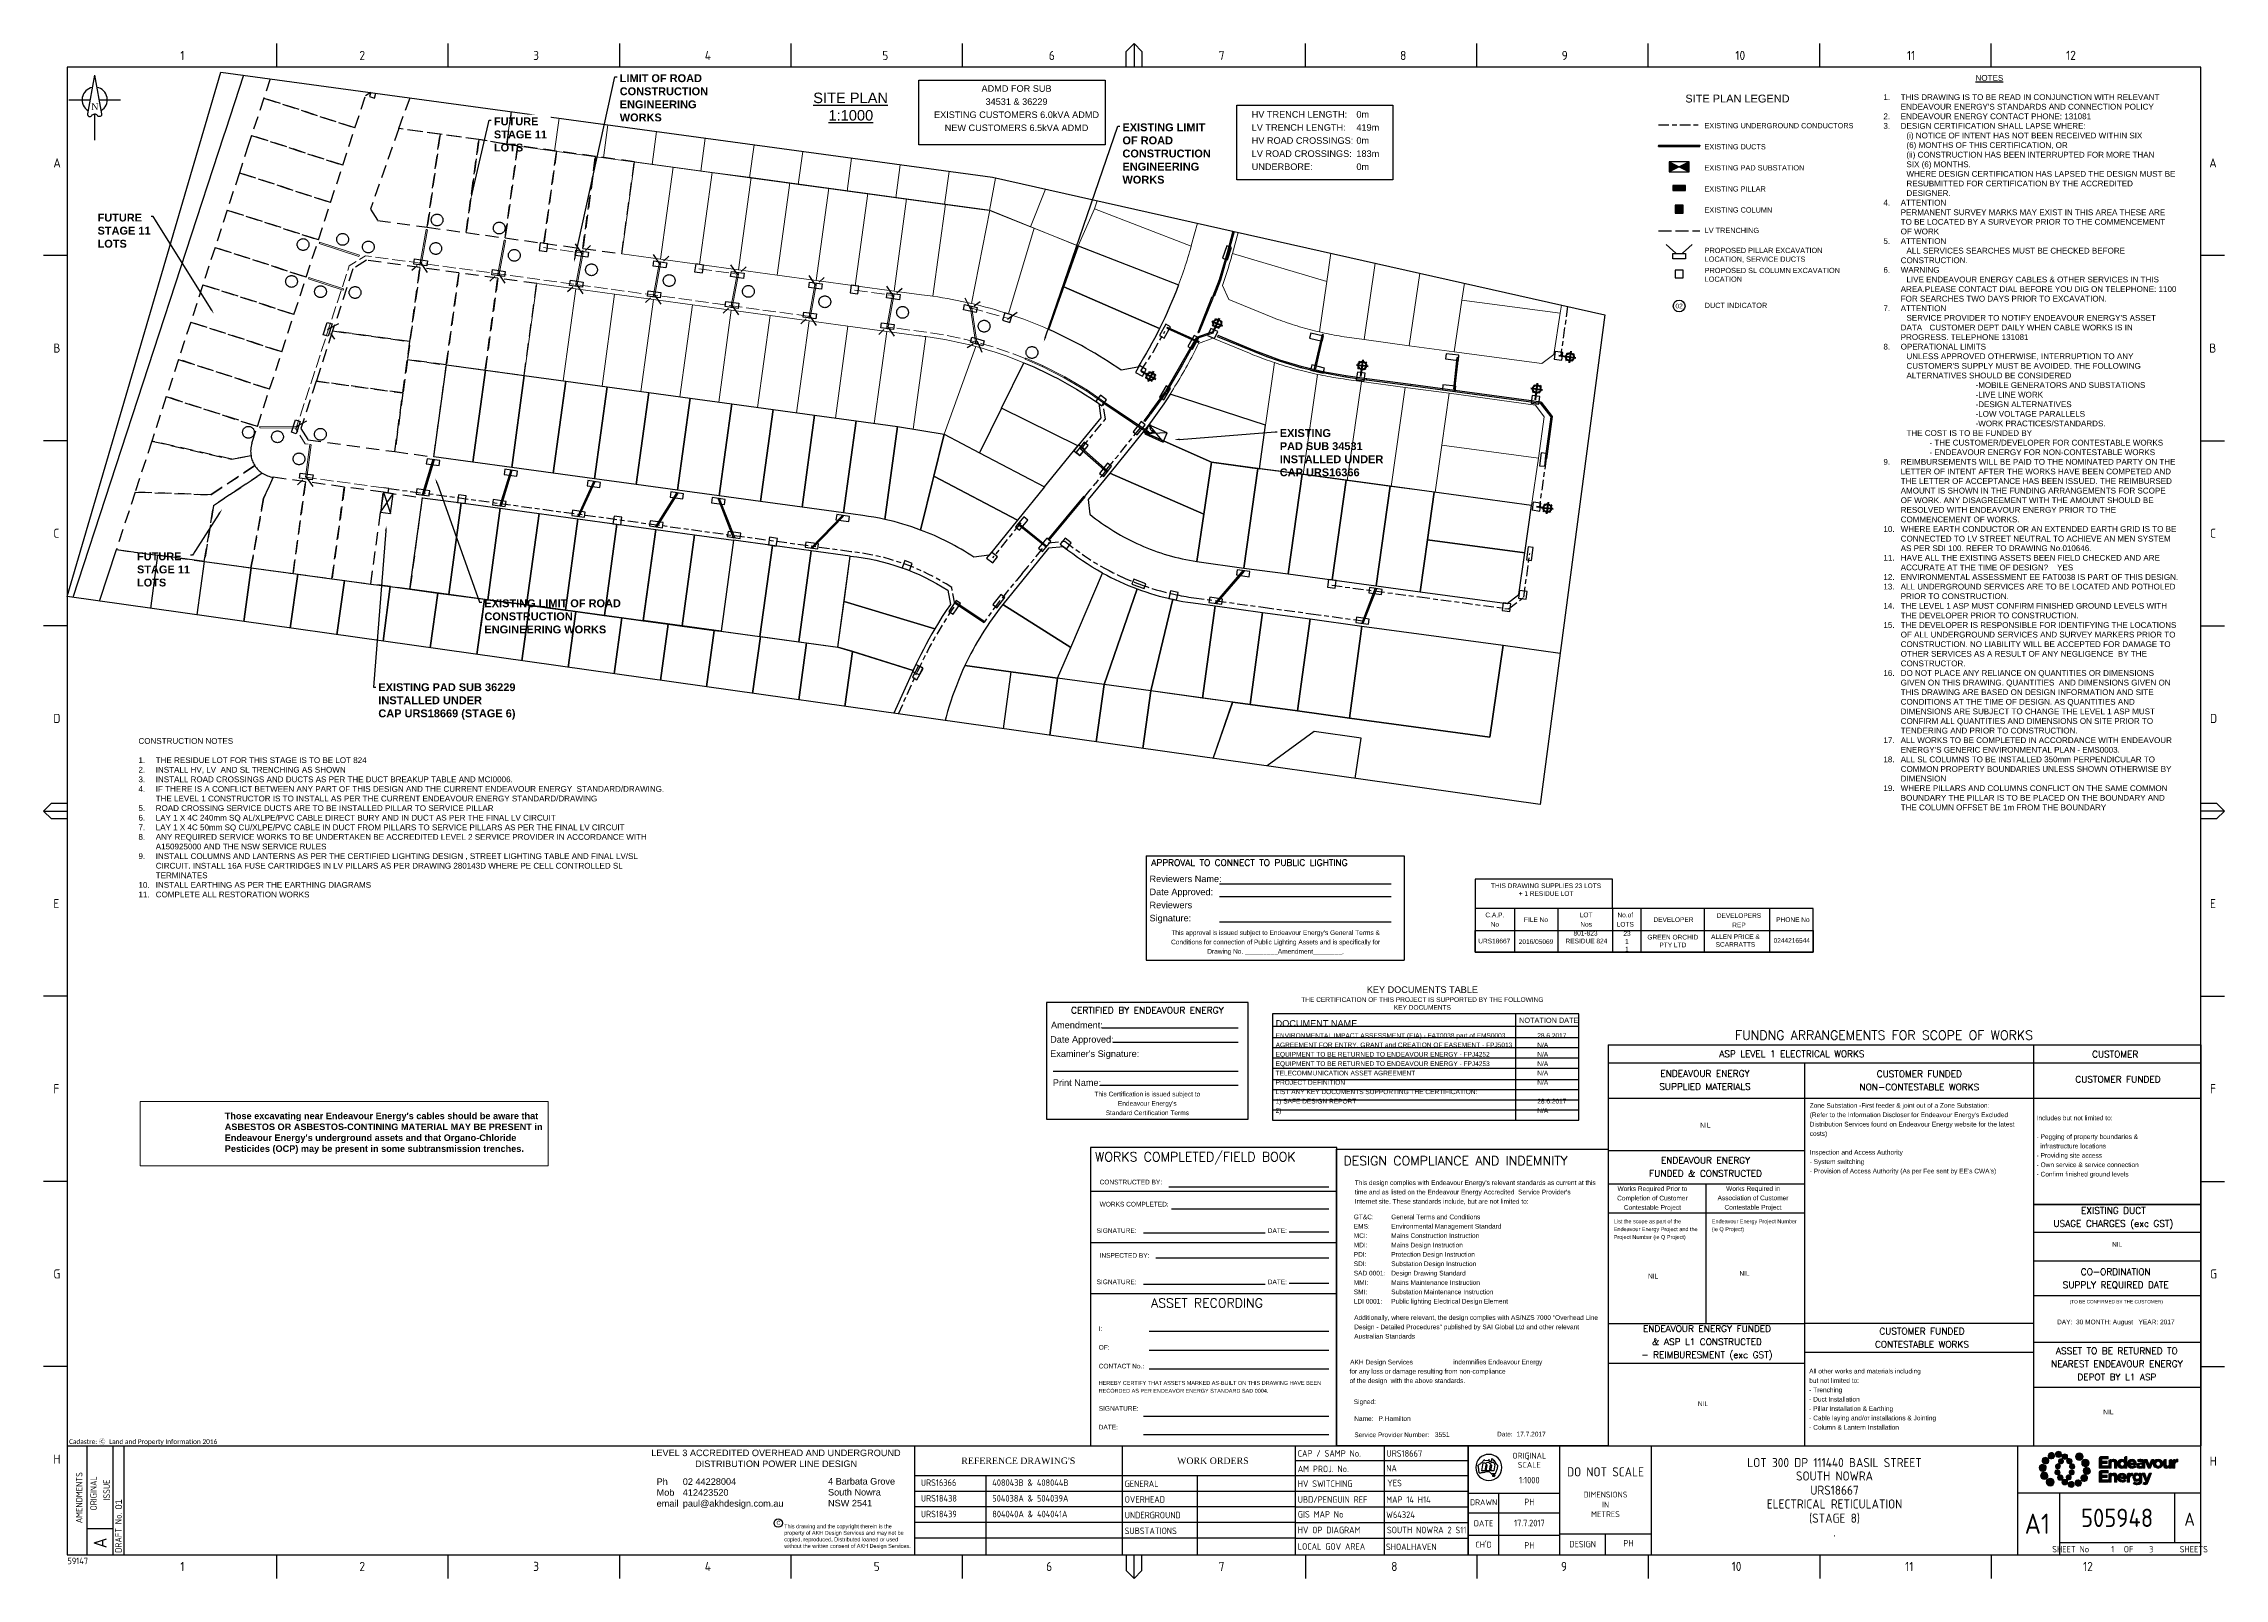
# Paper-space layout 'Retic1' of a CAD drawing. Header units: metres, sheet in millimetres. Extents: x -21 to 813, y -3 to 583.
# The model-space entities are those that its viewports show. They can reach past a viewport. Long polylines and large blocks are cut down to what shows.
import ezdxf
from ezdxf import colors
from ezdxf.entities.mleader import LeaderData, LeaderLine
from ezdxf.enums import TextEntityAlignment as Align
from ezdxf.math import Vec2, Vec3

# ---------------------------------------------------------------- set-up
doc = ezdxf.new("R2010")
doc.units = ezdxf.units.M
for name, pattern in [('Cable Exist UG', [8.2, 4, -1.2, 1.8, -1.2]), ('Dash', [5, 3, -2]), ('DASHED', [0.75, 0.5, -0.25]), ('IE Trench LV', [6.5, 5, -1.5])]:
    doc.linetypes.add(name, pattern=pattern)
doc.layers.get('0').update_dxf_attribs({"color": 6})
for name, color, linetype in [('_User Future Stage 11 Lots', 255, 'Continuous'), ('_User Miscellaneous1', 7, 'Continuous'), ('_User Miscellaneous2', 7, 'Continuous'), ('_User Stage 5 Columns', 255, 'Continuous'), ('_User Stage 5 Pillars', 7, 'Continuous'), ('_User Stage 5 Site Plan', 255, 'Continuous'), ('_User Stage 5 Trench', 255, 'Continuous'), ('_User Stage 6 Columns', 7, 'Continuous'), ('_User Stage 6 Pillars', 7, 'Continuous'), ('_User Stage 6 Site Plan', 7, 'Continuous'), ('_User Stage 6 Sub', 7, 'Continuous'), ('_User Stage 6 Trench', 7, 'Continuous'), ('_User Stage 7 Columns', 255, 'Continuous'), ('_User Stage 7 Site Plan', 7, 'Continuous'), ('_User Steg 7 Trench', 255, 'Continuous'), ('Duct_SP_EXT', 7, 'Continuous'), ('Duct_SP_NEW', 2, 'Continuous'), ('Equip_LV_NEW', 2, 'Continuous'), ('Equip_SP_SL_EXT', 7, 'Continuous'), ('Mains_HV_MOD', 3, 'Continuous'), ('Mains_LV_New_T94', 2, 'Continuous'), ('Notes', 7, 'Continuous'), ('Notes_LV_MISC', 7, 'Continuous'), ('Notes_SL_MISC', 7, 'Continuous'), ('Notes_SP_MISC', 7, 'Continuous'), ('Notes_SP_NEW', 2, 'Continuous'), ('Sub_SP_EXT', 7, 'Continuous'), ('SupportsUG_SP_EXT', 7, 'Continuous'), ('SupportsUG_SP_LV_EXT', 7, 'Continuous'), ('SupportsUG_SP_LV_SL_EXT', 7, 'Continuous'), ('SupportsUG_SP_LV_SL_NEW', 2, 'Continuous'), ('Trench_SP_EXT', 7, 'Continuous'), ('Trench_SP_NEW', 2, 'Continuous'), ('UG_Details_SP_MISC', 7, 'Continuous')]:
    doc.layers.add(name, color=color, linetype=linetype)
for name, color, linetype, lineweight in [('Cadastre Developer_SP_EXT', 9, 'Continuous', 5), ('Cadastre Developer_SP_NEW', 2, 'Continuous', 5), ('Cadastre Land Parcels_SP_EXT', 9, 'Continuous', 5)]:
    doc.layers.add(name, color=color, linetype=linetype, lineweight=lineweight)
doc.layers.add('Viewports', color=6, linetype='Continuous', plot=False)
doc.styles.add('AGI32-Arial-Bold', font='arialbd.ttf')
doc.styles.add('COLUMN_LABEL', font='arial.ttf')
doc.styles.add('Elec', font='romand__.ttf')
doc.styles.add('iecARIAL', font='arial.ttf', dxfattribs={"height": 2})
doc.styles.add('iecISOCP', font='isocp.shx')
doc.styles.add('iecNAME', font='times.ttf')
doc.styles.add('iecTimesNewRoman', font='times.ttf')
doc.styles.add('LotNum', font='isocp.shx', dxfattribs={"height": 1.8})
doc.styles.add('POLE_LABEL', font='arial.ttf')
doc.styles.get("Standard").update_dxf_attribs({"font": 'arial.ttf'})
doc.linetypes.add('Cable 1', pattern='A,7,-3,["//",Standard,S=1.5,R=0,X=-2.1,Y=-0.7],-0.001', length=10.001)
doc.linetypes.add('IECLCABD1', pattern='A,5.25,-0.1,["o",Standard,S=2,R=0,X=1.5,Y=-0.7],-4', length=9.35)

psp = doc.layouts.new('Retic1')

# ---------------------------------------------------------------- texts
at = {"color": 7, "lineweight": -3, "insert": (351.24, 558.71), "char_height": 2.5, "attachment_point": 5, "line_spacing_factor": 1.2}
psp.add_mtext('ADMD FOR SUB\\P34531 & 36229\\PEXISTING CUSTOMERS 6.0kVA ADMD\\PNEW CUSTOMERS 6.5kVA ADMD', dxfattribs=at)
at = {"insert": (15.7, 318.05), "char_height": 2.2, "width": 201.3525, "attachment_point": 1}
psp.add_mtext('\\A1;{\\C7;CONSTRUCTION NOTES \\P\\P\\pi-6.6,l6.6,t6.6,24.2;1.^ITHE RESIDUE LOT FOR THIS STAGE IS TO BE LOT 824\\P\\A0;2.^IINSTALL HV, LV  AND SL TRENCHING AS SHOWN\\P\\A1;3.^IINSTALL ROAD CROSSINGS AND DUCTS AS PER THE DUCT BREAKUP TABLE AND MCI0006.\\P4.^IIF THERE IS A CONFLICT BETWEEN ANY PART OF THIS DESIGN AND THE CURRENT ENDEAVOUR ENERGY  STANDARD/DRAWING. THE LEVEL 1 CONSTRUCTOR IS TO INSTALL AS PER THE CURRENT ENDEAVOUR ENERGY STANDARD/DRAWING \\A0;\\P5.^IROAD CROSSING SERVICE DUCTS ARE TO BE INSTALLED PILLAR TO SERVICE PILLAR\\P\\A1;\\H0.99998x;6.^ILAY 1 X 4C 240mm SQ AL/XLPE/PVC CABLE DIRECT BURY AND IN DUCT AS PER THE FINAL LV CIRCUIT \\P7.^ILAY 1 X 4C 50mm SQ CU/XLPE/PVC CABLE IN DUCT FROM PILLARS TO SERVICE PILLARS AS PER THE FINAL LV CIRCUIT \\P8.^IANY REQUIRED SERVICE WORKS TO BE UNDERTAKEN BE ACCREDITED LEVEL 2 SERVICE PROVIDER IN ACCORDANCE WITH  A150925000 AND THE NSW SERVICE RULES\\P9.^IINSTALL COLUMNS AND LANTERNS AS PER THE CERTIFIED LIGHTING DESIGN , STREET LIGHTING TABLE AND FINAL LV/SL CIRCUIT. INSTALL 16A FUSE CARTRIDGES IN LV PILLARS AS PER DRAWING 280143D WHERE PE CELL CONTROLLED SL TERMINATES\\P10.^IINSTALL EARTHING AS PER THE EARTHING DIAGRAMS\\P11.^ICOMPLETE ALL RESTORATION WORKS}', dxfattribs=at)
at = {"color": 7, "linetype": 'Continuous', "lineweight": 0, "insert": (48.66, 174.93), "char_height": 2.5, "attachment_point": 1, "style": 'AGI32-Arial-Bold'}
psp.add_mtext("Those excavating near Endeavour Energy's cables should be aware that \\PASBESTOS OR ASBESTOS-CONTINING MATERIAL MAY BE PRESENT in\\PEndeavour Energy's underground assets and that Organo-Chloride \\PPesticides (OCP) may be present in some subtransmission trenches.", dxfattribs=at)
at = {"layer": 'Notes_LV_MISC', "attachment_point": 1}
for s, width, insert, char_height in [('\\pi26.703;{\\LSITE PLAN\\P\\pi32.525;1:1000}', 81.2662, (246.85, 564.67), 4), ('SITE PLAN LEGEND', 59.7556, (606.82, 563.9), 3), ('EXISTING UNDERGROUND CONDUCTORS ', 59.7556, (614.11, 553.04), 2), ('EXISTING DUCTS', 59.7556, (614.11, 544.99), 2), ('EXISTING PAD SUBSTATION', 59.7556, (614.11, 536.94), 2), ('EXISTING PILLAR ', 59.7556, (614.11, 528.89), 2), ('EXISTING COLUMN', 59.7556, (614.11, 520.84), 2), ('LV TRENCHING', 59.7556, (614.2, 513.02), 2), ('PROPOSED PILLAR EXCAVATION LOCATION, SERVICE DUCTS', 59.7556, (614.2, 505.37), 2), ('PROPOSED SL COLUMN EXCAVATION LOCATION', 59.7556, (614.2, 497.72), 2), ('DUCT INDICATOR', 59.7556, (614.2, 484.37), 2)]:
    psp.add_mtext_dynamic_manual_height_columns(s, width=width, gutter_width=10, heights=[0], dxfattribs=dict(at, insert=insert, char_height=char_height))

msp = doc.modelspace()

# ---------------------------------------------------------------- texts
at = {"layer": '_User Future Stage 11 Lots', "style": 'LotNum'}
for s, p in [('1117', (281949.03, 6134583.73)), ('1119', (282003.02, 6134577.75)), ('1116', (281944.53, 6134570.04)), ('1115', (281940.02, 6134555.08)), ('1120', (281986, 6134554.33)), ('1121', (282003.42, 6134551.23)), ('1122', (282019, 6134550.18)), ('1123', (282033.63, 6134548.23)), ('1124', (282047.65, 6134545.71)), ('1114', (281935.69, 6134541.75)), ('1125', (282063.63, 6134542.73)), ('1113', (281931.35, 6134528.4)), ('1112', (281926.92, 6134513.54)), ('1129', (281973.81, 6134506.61)), ('1111', (281921.95, 6134499.73)), ('1128', (281994.21, 6134499.91)), ('1127', (282009.45, 6134497.68)), ('1126', (282024.2, 6134496.42)), ('1110', (281916.98, 6134485.09)), ('1130', (281969.16, 6134482.51)), ('1109', (281912.48, 6134471.4)), ('1108', (281905.97, 6134456.49)), ('1107', (281898.08, 6134440.98)), ('1106', (281894.11, 6134418.3)), ('1105', (281919.37, 6134418.13)), ('1104', (281936.21, 6134411.9)), ('1103', (281951.25, 6134410.43)), ('1102', (281966.11, 6134408.41)), ('1101', (281980.99, 6134406.39))]:
    msp.add_text(s, height=3, dxfattribs=at).set_placement(p)
at = {"layer": '_User Stage 5 Site Plan', "style": 'LotNum'}
for s, p in [('501', (281878.6, 6134392.2)), ('502', (281896.92, 6134390.63)), ('503', (281914.74, 6134388.18)), ('504', (281932.57, 6134385.73)), ('505', (281950.39, 6134383.28)), ('506', (281968.23, 6134380.82)), ('507', (281986.07, 6134378.37)), ('508', (282003.9, 6134375.92)), ('509', (282021.43, 6134373.51)), ('510', (282038.87, 6134371.11)), ('511', (282056.74, 6134368.68)), ('512', (282074.15, 6134366.26)), ('513', (282091.77, 6134363.83)), ('514', (282109.41, 6134361.41)), ('515', (282127.03, 6134358.98)), ('516', (282144.7, 6134356.57)), ('517', (282163.51, 6134355.37)), ('518', (282202.98, 6134347.88)), ('519', (282222.85, 6134345.52)), ('520', (282240.69, 6134343.05)), ('521', (282258.76, 6134340.61)), ('522', (282281.78, 6134340.6))]:
    msp.add_text(s, height=3, dxfattribs=at).set_placement(p)
at = {"layer": '_User Stage 6 Site Plan', "style": 'LotNum'}
for s, p in [('604', (282251.29, 6134513.84)), ('603', (282244.21, 6134497.56)), ('602', (282218.99, 6134464.07)), ('601', (282218.19, 6134449.59)), ('605', (282301.65, 6134451.03)), ('606', (282280.86, 6134437.89)), ('608', (282299.62, 6134425.13)), ('609', (282317.33, 6134422.65)), ('613', (282396.24, 6134421.96)), ('607', (282275.32, 6134420.26)), ('610', (282334.18, 6134420.35)), ('611', (282351.01, 6134418.05)), ('612', (282367.86, 6134415.69)), ('614', (282393.6, 6134403.02)), ('615', (282232.81, 6134394.01)), ('617', (282251.08, 6134381.15)), ('616', (282217.96, 6134376.1)), ('618', (282266.2, 6134376.56)), ('619', (282283.05, 6134373.59)), ('620', (282301.17, 6134371.49)), ('621', (282319.29, 6134369.01)), ('622', (282338.28, 6134366.42)), ('623', (282375.15, 6134361.38)), ('PUBLIC RESERVE', (282387.45, 6134328.53))]:
    msp.add_text(s, height=3, dxfattribs=at).set_placement(p)
msp.add_text('PUBLIC RESERVE', height=3, rotation=82.1, dxfattribs=at).set_placement((282441.66, 6134380.89))
at = {"layer": '_User Stage 6 Site Plan', "insert": (282310.35, 6134346.56), "char_height": 3, "width": 28.8, "attachment_point": 1, "style": 'LotNum'}
msp.add_mtext('PUBLIC RESERVE', dxfattribs=at)
at = {"layer": '_User Stage 7 Site Plan', "style": 'LotNum'}
for s, p in [('716', (282005.66, 6134468.98)), ('717', (282021.53, 6134467.06)), ('718', (282036.23, 6134465.19)), ('719', (282052.01, 6134463.42)), ('1131', (281964.77, 6134459.72)), ('1132', (281990.17, 6134457.03)), ('720', (282070.14, 6134460.97)), ('721', (282085.01, 6134458.98)), ('722', (282100.11, 6134456.02)), ('723', (282115.96, 6134453.85)), ('724', (282131.43, 6134451.48)), ('725', (282147.54, 6134449.54)), ('726', (282164.05, 6134448.54)), ('727', (282179.29, 6134444.14)), ('704', (282199.67, 6134439.71)), ('703', (282191.33, 6134423.86)), ('715', (281995.89, 6134404.36)), ('714', (282010.76, 6134402.33)), ('713', (282025.62, 6134400.3)), ('712', (282039.3, 6134397.27)), ('711', (282054.46, 6134395.73)), ('710', (282068.34, 6134392.91)), ('709', (282084.16, 6134390.47)), ('708', (282098.25, 6134389.11)), ('707', (282113.7, 6134388.2)), ('702', (282163.15, 6134391.05)), ('706', (282128.35, 6134385.94)), ('705', (282144.29, 6134384.33)), ('701', (282161.19, 6134376.8))]:
    msp.add_text(s, height=3, dxfattribs=at).set_placement(p)
at = {"layer": 'Cadastre Developer_SP_EXT'}
for s, p in [('1028', (282037.4, 6134584.65)), ('1027', (282055.59, 6134581.4)), ('1026', (282071.87, 6134575.25)), ('1025', (282090.28, 6134573.31)), ('908', (282108.52, 6134569.75)), ('907', (282126.15, 6134566.31)), ('906', (282145.85, 6134562.86)), ('905', (282163.88, 6134561.24)), ('904', (282182.52, 6134557.8)), ('903', (282201.17, 6134556.19)), ('902', (282220.42, 6134551.13)), ('901', (282240.72, 6134549.09))]:
    msp.add_text(s, height=1.8, dxfattribs=at).set_placement(p)
at = {"layer": 'Cadastre Developer_SP_NEW', "color": 2, "lineweight": 0, "style": 'LotNum'}
for s, p in [('813', (282078.03, 6134540.84)), ('814', (282092.89, 6134538.81)), ('815', (282107.75, 6134536.78)), ('816', (282122.61, 6134534.75)), ('817', (282137.47, 6134532.72)), ('818', (282152.34, 6134530.69)), ('819', (282167.2, 6134528.66)), ('820', (282182.06, 6134526.63)), ('821', (282197.31, 6134524.5)), ('822', (282213.58, 6134520.88)), ('823', (282229.1, 6134514.97)), ('812', (282041.22, 6134494.28)), ('811', (282055.66, 6134491.97)), ('810', (282070.79, 6134490.4)), ('809', (282084.59, 6134488.04)), ('808', (282099.45, 6134486.01)), ('807', (282114.31, 6134483.98)), ('806', (282129.17, 6134481.95)), ('805', (282144.03, 6134479.92)), ('804', (282158.9, 6134477.89)), ('803', (282173.76, 6134475.9)), ('802', (282189.51, 6134473.67)), ('801', (282205.22, 6134469.68))]:
    msp.add_text(s, height=3, dxfattribs=at).set_placement(p)
at = {"layer": 'Cadastre Land Parcels_SP_EXT'}
for s, rotation, p in [('7', 352.69072, (282395.54, 6134595.51)), ('9', 352.51627, (282423.61, 6134591.74)), ('49', 341.1844, (282280.54, 6134572.85)), ('44', 345.54639, (282337.95, 6134561.6)), ('10', 352.6088, (282417.16, 6134552.87)), ('51', 341.15918, (282272.76, 6134546.18)), ('46', 70.20896, (282336.95, 6134541.27)), ('4', 350.0695, (282351.3, 6134536.4)), ('6', 352.69034, (282368.61, 6134533.87)), ('8', 352.69, (282385.96, 6134531.59)), ('12', 78.05677, (282415.34, 6134531.1)), ('53', 66.72265, (282281.49, 6134520.79)), ('48', 70.21236, (282332.84, 6134522.54)), ('14', 77.84776, (282412.63, 6134513.16)), ('1', 344.201, (282325.49, 6134507.63)), ('3', 350.23094, (282346.93, 6134511.14)), ('5', 352.50081, (282365.78, 6134508.57)), ('7', 352.50116, (282382.97, 6134506.24)), ('16', 352.51445, (282407.53, 6134489.86)), ('52', 54.15198, (282307.26, 6134472.49)), ('18', 352.47292, (282403.58, 6134461.58)), ('4', 346.37432, (282324.26, 6134454.4)), ('6', 350.66946, (282338.84, 6134451.26)), ('8', 352.50618, (282357.66, 6134448.58)), ('10', 352.50305, (282374.43, 6134446.31)), ('20', 78.58893, (282400.99, 6134437.77))]:
    msp.add_text(s, height=1.8, rotation=rotation, dxfattribs=at).set_placement(p)
at = {"layer": 'Notes'}
for s, rotation, p in [('BASIL        ST', 54.26998, (282264.64, 6134462.56)), ('VENOSA WAY', 350.27329, (282350.23, 6134484.46)), ('CALEDENIA      CRESCENT', 352.07659, (282030.5, 6134432.92)), ('ALATA  CRESCENT', 352.07659, (282362.14, 6134386.95)), ('QUINNS LANE', 352.07659, (282012.85, 6134343.97)), ('QUINNS LANE', 352.21894, (282217.34, 6134315.33))]:
    msp.add_text(s, height=3, rotation=rotation, dxfattribs=at).set_placement(p)
at = {"layer": 'Notes_SP_MISC'}
for s, rotation, p in [('ALATA CR', 344.54296, (282332.19, 6134581.42)), ('BRASSIA RISE', 341.15918, (282225.59, 6134576.34)), ('BASIL ST', 70.21371, (282291.83, 6134513.12)), ('ALATA CR', 78.58893, (282430.58, 6134442.68)), ('BASIL ST', 54.26998, (282193.73, 6134367.07)), ('QUINNS LANE', 352.07659, (282013.28, 6134343.2)), ('QUINNS LANE', 352.21894, (282253.95, 6134309.05))]:
    msp.add_text(s, height=3, rotation=rotation, dxfattribs=at).set_placement(p)

# ---------------------------------------------------------------- blocks, each defined once
blk = doc.blocks.new('NorthPnt 11(NP11)')
for p, q in [((-19.7, 0), (-3.5, 0)), ((-0.1, -10.9), (-0.1, -30.8)), ((3.3, 0), (19.7, 0))]:
    blk.add_line(p, q)
for points in [[(-0.1, 18.8), (-5.4, -10.7, 0.877048), (-2.3, -11.9, -0.1543), (-0.1, -10.9, 0.090511)], [(-0.1, 18.8), (5.3, -10.7, -0.877048), (2.1, -11.9, 0.1543), (-0.1, -10.9, -0.090511)]]:
    blk.add_lwpolyline(points, format="xyb")
for start, end in [(100.5988, 238.8643), (300.0994, 80.4374)]:
    blk.add_arc((0, 0), 9.64, start, end)
at = {"color": 7, "style": 'iecNAME'}
blk.add_text('N', height=5.02, dxfattribs=at).set_placement((-2.6, -7.8))
blk = doc.blocks.new('A$C30A46249')
at = {"color": 7, "lineweight": -3, "insert": (6.92, 4.97), "char_height": 1.79, "attachment_point": 7, "line_spacing_factor": 1.2}
blk.add_mtext('{\\fCalibri|b0|i0|c0|p34;\\C256;Cadastre: \\fMS Gothic|b0|i0|c128|p49;\\C250;\\c2236962;Ⓒ\\fMS Gothic|b0|i0|c0|p49; \\fCalibri|b0|i0|c0|p34;\\C256;Land and Property Information 2016}', dxfattribs=at)
blk = doc.blocks.new('EE_LOGO')
h = blk.add_hatch(color=7)
edge = h.paths.add_edge_path()
edge.add_spline(control_points=[(-25.34, 1.94), (-26.08, 1.98), (-26.72, 1.41), (-26.77, 0.66), (-26.81, -0.09), (-26.24, -0.72), (-25.49, -0.77), (-24.74, -0.81), (-24.1, -0.24), (-24.06, 0.51), (-24.02, 1.25), (-24.59, 1.89), (-25.34, 1.94)], knot_values=[0, 0, 0, 0, 1, 1, 1, 2, 2, 2, 3, 3, 3, 4, 4, 4, 4], degree=3, periodic=0)
h = blk.add_hatch(color=7)
edge = h.paths.add_edge_path()
edge.add_spline(control_points=[(-23.73, 4.46), (-24.34, 4.81), (-25.13, 4.61), (-25.49, 3.99), (-25.85, 3.38), (-25.64, 2.59), (-25.03, 2.23), (-24.41, 1.87), (-23.63, 2.08), (-23.27, 2.69), (-22.91, 3.31), (-23.12, 4.1), (-23.73, 4.46)], knot_values=[0, 0, 0, 0, 1, 1, 1, 2, 2, 2, 3, 3, 3, 4, 4, 4, 4], degree=3, periodic=0)
h = blk.add_hatch(color=7)
edge = h.paths.add_edge_path()
edge.add_spline(control_points=[(-21.12, 5.87), (-21.48, 6.44), (-22.24, 6.61), (-22.81, 6.24), (-23.37, 5.88), (-23.54, 5.12), (-23.17, 4.55), (-22.81, 3.98), (-22.05, 3.82), (-21.48, 4.19), (-20.92, 4.55), (-20.75, 5.31), (-21.12, 5.87)], knot_values=[0, 0, 0, 0, 1, 1, 1, 2, 2, 2, 3, 3, 3, 4, 4, 4, 4], degree=3, periodic=0)
h = blk.add_hatch(color=7)
edge = h.paths.add_edge_path()
edge.add_spline(control_points=[(-19.43, 2.06), (-19.94, 2.17), (-20.44, 1.84), (-20.55, 1.33), (-20.66, 0.82), (-20.34, 0.32), (-19.83, 0.21), (-19.32, 0.1), (-18.81, 0.42), (-18.71, 0.93), (-18.59, 1.44), (-18.92, 1.95), (-19.43, 2.06)], knot_values=[0, 0, 0, 0, 1, 1, 1, 2, 2, 2, 3, 3, 3, 4, 4, 4, 4], degree=3, periodic=0)
h = blk.add_hatch(color=7)
edge = h.paths.add_edge_path()
edge.add_spline(control_points=[(-18.27, 5.87), (-18.34, 6.5), (-18.91, 6.97), (-19.54, 6.9), (-20.18, 6.84), (-20.65, 6.27), (-20.58, 5.63), (-20.52, 4.99), (-19.95, 4.53), (-19.31, 4.59), (-18.67, 4.66), (-18.21, 5.23), (-18.27, 5.87)], knot_values=[0, 0, 0, 0, 1, 1, 1, 2, 2, 2, 3, 3, 3, 4, 4, 4, 4], degree=3, periodic=0)
h = blk.add_hatch(color=7)
edge = h.paths.add_edge_path()
edge.add_spline(control_points=[(-15.91, 4.86), (-15.91, 4.26), (-16.4, 3.77), (-17, 3.77), (-17.6, 3.77), (-18.08, 4.26), (-18.08, 4.86), (-18.08, 5.46), (-17.6, 5.95), (-17, 5.95), (-16.4, 5.95), (-15.91, 5.46), (-15.91, 4.86)], knot_values=[0, 0, 0, 0, 1, 1, 1, 2, 2, 2, 3, 3, 3, 4, 4, 4, 4], degree=3, periodic=0)
edge = h.paths.add_edge_path()
edge.add_spline(control_points=[(-18.29, 3.97), (-18.8, 4.08), (-19.3, 3.76), (-19.41, 3.25), (-19.52, 2.74), (-19.2, 2.23), (-18.69, 2.12), (-18.18, 2.01), (-17.67, 2.33), (-17.56, 2.84), (-17.45, 3.35), (-17.78, 3.86), (-18.29, 3.97)], knot_values=[0, 0, 0, 0, 1, 1, 1, 2, 2, 2, 3, 3, 3, 4, 4, 4, 4], degree=3, periodic=0)
h = blk.add_hatch(color=7)
edge = h.paths.add_edge_path()
edge.add_spline(control_points=[(-14.59, 2.36), (-14.16, 2.75), (-14.12, 3.41), (-14.51, 3.84), (-14.89, 4.27), (-15.55, 4.31), (-15.99, 3.93), (-16.42, 3.54), (-16.46, 2.88), (-16.07, 2.45), (-15.69, 2.01), (-15.02, 1.98), (-14.59, 2.36)], knot_values=[0, 0, 0, 0, 1, 1, 1, 2, 2, 2, 3, 3, 3, 4, 4, 4, 4], degree=3, periodic=0)
edge = h.paths.add_edge_path()
edge.add_spline(control_points=[(-15.91, 4.86), (-15.91, 4.26), (-16.4, 3.77), (-17, 3.77), (-17.6, 3.77), (-18.08, 4.26), (-18.08, 4.86), (-18.08, 5.46), (-17.6, 5.95), (-17, 5.95), (-16.4, 5.95), (-15.91, 5.46), (-15.91, 4.86)], knot_values=[0, 0, 0, 0, 1, 1, 1, 2, 2, 2, 3, 3, 3, 4, 4, 4, 4], degree=3, periodic=0)
h = blk.add_hatch(color=7)
edge = h.paths.add_edge_path()
edge.add_spline(control_points=[(-15.91, 4.86), (-15.91, 4.26), (-16.4, 3.77), (-17, 3.77), (-17.6, 3.77), (-18.08, 4.26), (-18.08, 4.86), (-18.08, 5.46), (-17.6, 5.95), (-17, 5.95), (-16.4, 5.95), (-15.91, 5.46), (-15.91, 4.86)], knot_values=[0, 0, 0, 0, 1, 1, 1, 2, 2, 2, 3, 3, 3, 4, 4, 4, 4], degree=3, periodic=0)
edge = h.paths.add_edge_path(flags=16)
edge.add_spline(control_points=[(-15.91, 4.86), (-15.91, 4.26), (-16.4, 3.77), (-17, 3.77), (-17.6, 3.77), (-18.08, 4.26), (-18.08, 4.86), (-18.08, 5.46), (-17.6, 5.95), (-17, 5.95), (-16.4, 5.95), (-15.91, 5.46), (-15.91, 4.86)], knot_values=[0, 0, 0, 0, 1, 1, 1, 2, 2, 2, 3, 3, 3, 4, 4, 4, 4], degree=3, periodic=0)
h = blk.add_hatch(color=7)
edge = h.paths.add_edge_path()
edge.add_spline(control_points=[(-13.94, 0.18), (-13.41, 0.32), (-13.09, 0.87), (-13.23, 1.4), (-13.37, 1.93), (-13.92, 2.25), (-14.45, 2.11), (-14.98, 1.97), (-15.3, 1.42), (-15.16, 0.89), (-15.02, 0.36), (-14.47, 0.04), (-13.94, 0.18)], knot_values=[0, 0, 0, 0, 1, 1, 1, 2, 2, 2, 3, 3, 3, 4, 4, 4, 4], degree=3, periodic=0)
h = blk.add_hatch(color=7)
edge = h.paths.add_edge_path()
edge.add_spline(control_points=[(-9.93, 4.86), (-9.93, 4.03), (-10.61, 3.35), (-11.44, 3.35), (-12.28, 3.35), (-12.95, 4.03), (-12.95, 4.86), (-12.95, 5.69), (-12.28, 6.37), (-11.44, 6.37), (-10.61, 6.37), (-9.93, 5.69), (-9.93, 4.86)], knot_values=[0, 0, 0, 0, 1, 1, 1, 2, 2, 2, 3, 3, 3, 4, 4, 4, 4], degree=3, periodic=0)
h = blk.add_hatch(color=7)
edge = h.paths.add_edge_path()
edge.add_spline(control_points=[(-8.55, 1.13), (-7.83, 1.45), (-7.5, 2.29), (-7.82, 3.01), (-8.14, 3.73), (-8.98, 4.06), (-9.7, 3.74), (-10.42, 3.42), (-10.75, 2.58), (-10.43, 1.86), (-10.11, 1.14), (-9.27, 0.81), (-8.55, 1.13)], knot_values=[0, 0, 0, 0, 1, 1, 1, 2, 2, 2, 3, 3, 3, 4, 4, 4, 4], degree=3, periodic=0)
h = blk.add_hatch(color=7)
edge = h.paths.add_edge_path()
edge.add_spline(control_points=[(-8.66, -1.92), (-7.91, -1.96), (-7.27, -1.39), (-7.23, -0.64), (-7.19, 0.1), (-7.76, 0.74), (-8.51, 0.78), (-9.25, 0.83), (-9.89, 0.26), (-9.94, -0.49), (-9.98, -1.24), (-9.41, -1.88), (-8.66, -1.92)], knot_values=[0, 0, 0, 0, 1, 1, 1, 2, 2, 2, 3, 3, 3, 4, 4, 4, 4], degree=3, periodic=0)
h = blk.add_hatch(color=7)
edge = h.paths.add_edge_path()
edge.add_spline(control_points=[(-3.85, 0.44), (-3.85, 0.44), (-3.85, 4.25), (-3.85, 4.3), (-3.85, 4.35), (-3.85, 4.86), (-3.29, 4.86), (-2.74, 4.86), (-0.49, 4.86), (-0.49, 4.86), (-0.49, 4.86), (-0.49, 4), (-0.49, 4), (-0.49, 4), (-2.89, 4), (-2.89, 4), (-2.89, 4), (-2.89, 3.1), (-2.89, 3.1), (-2.89, 3.1), (-0.8, 3.1), (-0.8, 3.1), (-0.8, 3.1), (-0.8, 2.23), (-0.8, 2.23), (-0.8, 2.23), (-2.89, 2.23), (-2.89, 2.23), (-2.89, 2.23), (-2.89, 1.31), (-2.89, 1.31), (-2.89, 1.31), (-0.49, 1.31), (-0.49, 1.31), (-0.49, 1.31), (-0.49, 0.44), (-0.49, 0.44), (-0.49, 0.44), (-3.85, 0.44), (-3.85, 0.44)], knot_values=[0, 0, 0, 0, 1, 1, 1, 2, 2, 2, 3, 3, 3, 4, 4, 4, 5, 5, 5, 6, 6, 6, 7, 7, 7, 8, 8, 8, 9, 9, 9, 10, 10, 10, 11, 11, 11, 12, 12, 12, 13, 13, 13, 13], degree=3, periodic=0)
h = blk.add_hatch(color=7)
edge = h.paths.add_edge_path()
edge.add_spline(control_points=[(1.94, 0.44), (1.94, 0.44), (1.94, 2.33), (1.94, 2.33), (1.94, 2.78), (1.73, 3.02), (1.36, 3.02), (1, 3.02), (0.76, 2.78), (0.76, 2.33), (0.76, 2.33), (0.76, 0.44), (0.76, 0.44), (0.76, 0.44), (-0.2, 0.44), (-0.2, 0.44), (-0.2, 0.44), (-0.2, 3.21), (-0.2, 3.27), (-0.2, 3.33), (-0.2, 3.82), (0.36, 3.82), (0.76, 3.82), (0.76, 3.82), (0.76, 3.82), (0.76, 3.82), (0.76, 3.35), (0.76, 3.35), (0.98, 3.63), (1.27, 3.89), (1.75, 3.89), (2.48, 3.89), (2.9, 3.41), (2.9, 2.63), (2.9, 2.63), (2.9, 0.44), (2.9, 0.44), (2.9, 0.44), (1.94, 0.44), (1.94, 0.44)], knot_values=[0, 0, 0, 0, 1, 1, 1, 2, 2, 2, 3, 3, 3, 4, 4, 4, 5, 5, 5, 6, 6, 6, 7, 7, 7, 8, 8, 8, 9, 9, 9, 10, 10, 10, 11, 11, 11, 12, 12, 12, 13, 13, 13, 13], degree=3, periodic=0)
h = blk.add_hatch(color=7)
edge = h.paths.add_edge_path(flags=16)
edge.add_spline(control_points=[(5.8, 2.13), (5.8, 2.69), (5.43, 3.07), (4.98, 3.07), (4.53, 3.07), (4.15, 2.7), (4.15, 2.13), (4.15, 2.13), (4.15, 2.12), (4.15, 2.12), (4.15, 1.56), (4.53, 1.19), (4.98, 1.19), (5.43, 1.19), (5.8, 1.56), (5.8, 2.12), (5.8, 2.12), (5.8, 2.13), (5.8, 2.13)], knot_values=[0, 0, 0, 0, 1, 1, 1, 2, 2, 2, 3, 3, 3, 4, 4, 4, 5, 5, 5, 6, 6, 6, 6], degree=3, periodic=0)
edge = h.paths.add_edge_path()
edge.add_spline(control_points=[(5.79, 0.44), (5.79, 0.44), (5.79, 0.92), (5.79, 0.92), (5.55, 0.6), (5.23, 0.37), (4.73, 0.37), (3.94, 0.37), (3.19, 0.99), (3.19, 2.12), (3.19, 2.12), (3.19, 2.13), (3.19, 2.13), (3.19, 3.26), (3.93, 3.88), (4.73, 3.88), (5.24, 3.88), (5.56, 3.65), (5.79, 3.38), (5.79, 3.38), (5.79, 4.27), (5.79, 4.3), (5.79, 4.34), (5.79, 4.86), (6.34, 4.86), (6.73, 4.86), (6.75, 4.86), (6.75, 4.86), (6.75, 4.86), (6.75, 0.44), (6.75, 0.44), (6.75, 0.44), (5.79, 0.44), (5.79, 0.44)], knot_values=[0, 0, 0, 0, 1, 1, 1, 2, 2, 2, 3, 3, 3, 4, 4, 4, 5, 5, 5, 6, 6, 6, 7, 7, 7, 8, 8, 8, 9, 9, 9, 10, 10, 10, 11, 11, 11, 11], degree=3, periodic=0)
h = blk.add_hatch(color=7)
edge = h.paths.add_edge_path()
edge.add_spline(control_points=[(8.69, 3.89), (7.7, 3.89), (7.01, 3.09), (7.01, 2.13), (7.01, 2.13), (7.01, 2.12), (7.01, 2.12), (7.01, 1.08), (7.77, 0.37), (8.78, 0.37), (9.39, 0.37), (9.85, 0.61), (10.16, 1), (10.16, 1), (9.62, 1.48), (9.62, 1.48), (9.35, 1.24), (9.12, 1.14), (8.79, 1.14), (8.33, 1.13), (8, 1.49), (7.95, 1.86), (7.91, 2.18), (7.93, 2.29), (7.95, 2.43), (8.02, 2.85), (8.29, 3.12), (8.69, 3.12), (9.09, 3.12), (9.34, 2.83), (9.4, 2.4), (9.4, 2.4), (8.14, 2.4), (8.14, 2.4), (8.14, 2.4), (8.12, 1.8), (8.64, 1.8), (9.17, 1.8), (10.32, 1.8), (10.32, 1.8), (10.33, 1.89), (10.34, 1.95), (10.34, 2.04), (10.34, 2.04), (10.34, 2.05), (10.34, 2.05), (10.34, 3.01), (9.82, 3.89), (8.69, 3.89)], knot_values=[0, 0, 0, 0, 1, 1, 1, 2, 2, 2, 3, 3, 3, 4, 4, 4, 5, 5, 5, 6, 6, 6, 7, 7, 7, 8, 8, 8, 9, 9, 9, 10, 10, 10, 11, 11, 11, 12, 12, 12, 13, 13, 13, 14, 14, 14, 15, 15, 15, 16, 16, 16, 16], degree=3, periodic=0)
h = blk.add_hatch(color=7)
edge = h.paths.add_edge_path(flags=16)
edge.add_spline(control_points=[(12.69, 1.8), (12.53, 1.88), (12.31, 1.93), (12.08, 1.93), (11.67, 1.93), (11.42, 1.77), (11.42, 1.46), (11.42, 1.46), (11.42, 1.45), (11.42, 1.45), (11.42, 1.19), (11.63, 1.04), (11.94, 1.04), (12.39, 1.04), (12.69, 1.29), (12.69, 1.63), (12.69, 1.63), (12.69, 1.8), (12.69, 1.8)], knot_values=[0, 0, 0, 0, 1, 1, 1, 2, 2, 2, 3, 3, 3, 4, 4, 4, 5, 5, 5, 6, 6, 6, 6], degree=3, periodic=0)
edge = h.paths.add_edge_path()
edge.add_spline(control_points=[(12.67, 0.44), (12.67, 0.44), (12.67, 0.81), (12.67, 0.81), (12.44, 0.55), (12.12, 0.38), (11.65, 0.38), (11.01, 0.38), (10.49, 0.74), (10.49, 1.41), (10.49, 1.41), (10.49, 1.42), (10.49, 1.42), (10.49, 2.16), (11.05, 2.5), (11.85, 2.5), (12.19, 2.5), (12.44, 2.45), (12.68, 2.37), (12.68, 2.37), (12.68, 2.42), (12.68, 2.42), (12.68, 2.82), (12.43, 3.07), (11.95, 3.07), (11.59, 3.07), (11.33, 3), (11.02, 2.89), (11.02, 2.89), (10.78, 3.62), (10.78, 3.62), (11.15, 3.78), (11.52, 3.89), (12.09, 3.89), (13.14, 3.89), (13.6, 3.35), (13.6, 2.43), (13.6, 2.43), (13.6, 0.44), (13.6, 0.44), (13.6, 0.44), (12.67, 0.44), (12.67, 0.44)], knot_values=[0, 0, 0, 0, 1, 1, 1, 2, 2, 2, 3, 3, 3, 4, 4, 4, 5, 5, 5, 6, 6, 6, 7, 7, 7, 8, 8, 8, 9, 9, 9, 10, 10, 10, 11, 11, 11, 12, 12, 12, 13, 13, 13, 14, 14, 14, 14], degree=3, periodic=0)
h = blk.add_hatch(color=7)
edge = h.paths.add_edge_path()
edge.add_spline(control_points=[(15.71, 0.44), (15.71, 0.44), (14.84, 0.44), (14.84, 0.44), (14.84, 0.44), (13.51, 3.83), (13.51, 3.83), (13.51, 3.83), (14.53, 3.83), (14.53, 3.83), (14.53, 3.83), (15.28, 1.58), (15.28, 1.58), (15.28, 1.58), (15.86, 3.3), (15.86, 3.3), (15.86, 3.3), (16.02, 3.83), (16.4, 3.83), (16.78, 3.83), (17.04, 3.83), (17.04, 3.83), (17.04, 3.83), (15.71, 0.44), (15.71, 0.44)], knot_values=[0, 0, 0, 0, 1, 1, 1, 2, 2, 2, 3, 3, 3, 4, 4, 4, 5, 5, 5, 6, 6, 6, 7, 7, 7, 8, 8, 8, 8], degree=3, periodic=0)
h = blk.add_hatch(color=7)
edge = h.paths.add_edge_path(flags=16)
edge.add_spline(control_points=[(19.52, 2.16), (19.52, 2.66), (19.16, 3.09), (18.63, 3.09), (18.08, 3.09), (17.75, 2.67), (17.75, 2.17), (17.75, 2.17), (17.75, 2.16), (17.75, 2.16), (17.75, 1.66), (18.11, 1.22), (18.64, 1.22), (19.19, 1.22), (19.52, 1.65), (19.52, 2.15), (19.52, 2.15), (19.52, 2.16), (19.52, 2.16)], knot_values=[0, 0, 0, 0, 1, 1, 1, 2, 2, 2, 3, 3, 3, 4, 4, 4, 5, 5, 5, 6, 6, 6, 6], degree=3, periodic=0)
edge = h.paths.add_edge_path()
edge.add_spline(control_points=[(18.63, 0.4), (17.58, 0.4), (16.8, 1.17), (16.8, 2.15), (16.8, 2.15), (16.8, 2.16), (16.8, 2.16), (16.8, 3.13), (17.59, 3.92), (18.64, 3.92), (19.69, 3.92), (20.46, 3.14), (20.46, 2.17), (20.46, 2.17), (20.46, 2.16), (20.46, 2.16), (20.46, 1.19), (19.68, 0.4), (18.63, 0.4)], knot_values=[0, 0, 0, 0, 1, 1, 1, 2, 2, 2, 3, 3, 3, 4, 4, 4, 5, 5, 5, 6, 6, 6, 6], degree=3, periodic=0)
h = blk.add_hatch(color=7)
edge = h.paths.add_edge_path()
edge.add_spline(control_points=[(22.86, 0.44), (22.86, 0.44), (22.86, 0.92), (22.86, 0.92), (22.64, 0.64), (22.36, 0.38), (21.87, 0.38), (21.15, 0.38), (20.72, 0.86), (20.72, 1.63), (20.72, 1.63), (20.72, 3.22), (20.72, 3.27), (20.72, 3.32), (20.72, 3.82), (21.28, 3.82), (21.68, 3.82), (21.68, 3.82), (21.68, 3.82), (21.68, 3.82), (21.68, 1.94), (21.68, 1.94), (21.68, 1.48), (21.9, 1.25), (22.26, 1.25), (22.63, 1.25), (22.86, 1.48), (22.86, 1.94), (22.86, 1.94), (22.86, 3.2), (22.86, 3.27), (22.86, 3.34), (22.87, 3.82), (23.42, 3.82), (23.82, 3.82), (23.82, 3.82), (23.82, 3.82), (23.82, 3.82), (23.82, 0.44), (23.82, 0.44), (23.82, 0.44), (22.86, 0.44), (22.86, 0.44)], knot_values=[0, 0, 0, 0, 1, 1, 1, 2, 2, 2, 3, 3, 3, 4, 4, 4, 5, 5, 5, 6, 6, 6, 7, 7, 7, 8, 8, 8, 9, 9, 9, 10, 10, 10, 11, 11, 11, 12, 12, 12, 13, 13, 13, 14, 14, 14, 14], degree=3, periodic=0)
h = blk.add_hatch(color=7)
edge = h.paths.add_edge_path()
edge.add_spline(control_points=[(26.09, 2.88), (25.46, 2.88), (25.06, 2.5), (25.06, 1.69), (25.06, 1.69), (25.06, 0.44), (25.06, 0.44), (25.06, 0.44), (24.1, 0.44), (24.1, 0.44), (24.1, 0.44), (24.1, 3.24), (24.1, 3.27), (24.1, 3.3), (24.1, 3.83), (24.66, 3.83), (25.22, 3.83), (25.06, 3.83), (25.06, 3.83), (25.06, 3.83), (25.06, 3.14), (25.06, 3.14), (25.26, 3.61), (25.58, 3.91), (26.14, 3.89), (26.14, 3.89), (26.14, 2.88), (26.14, 2.88), (26.14, 2.88), (26.09, 2.88), (26.09, 2.88)], knot_values=[0, 0, 0, 0, 1, 1, 1, 2, 2, 2, 3, 3, 3, 4, 4, 4, 5, 5, 5, 6, 6, 6, 7, 7, 7, 8, 8, 8, 9, 9, 9, 10, 10, 10, 10], degree=3, periodic=0)
h = blk.add_hatch(color=7)
edge = h.paths.add_edge_path()
edge.add_spline(control_points=[(-25.45, -1.11), (-26.17, -1.43), (-26.5, -2.27), (-26.18, -2.99), (-25.86, -3.71), (-25.02, -4.04), (-24.3, -3.72), (-23.58, -3.4), (-23.25, -2.56), (-23.57, -1.84), (-23.88, -1.12), (-24.72, -0.79), (-25.45, -1.11)], knot_values=[0, 0, 0, 0, 1, 1, 1, 2, 2, 2, 3, 3, 3, 4, 4, 4, 4], degree=3, periodic=0)
h = blk.add_hatch(color=7)
edge = h.paths.add_edge_path()
edge.add_spline(control_points=[(-24.06, -4.84), (-24.06, -4.01), (-23.39, -3.33), (-22.55, -3.33), (-21.72, -3.33), (-21.04, -4.01), (-21.04, -4.84), (-21.04, -5.68), (-21.72, -6.35), (-22.55, -6.35), (-23.39, -6.35), (-24.06, -5.68), (-24.06, -4.84)], knot_values=[0, 0, 0, 0, 1, 1, 1, 2, 2, 2, 3, 3, 3, 4, 4, 4, 4], degree=3, periodic=0)
h = blk.add_hatch(color=7)
edge = h.paths.add_edge_path()
edge.add_spline(control_points=[(-20.06, -0.16), (-20.59, -0.3), (-20.9, -0.85), (-20.76, -1.38), (-20.63, -1.91), (-20.08, -2.23), (-19.55, -2.09), (-19.02, -1.95), (-18.7, -1.4), (-18.84, -0.87), (-18.98, -0.34), (-19.52, -0.02), (-20.06, -0.16)], knot_values=[0, 0, 0, 0, 1, 1, 1, 2, 2, 2, 3, 3, 3, 4, 4, 4, 4], degree=3, periodic=0)
h = blk.add_hatch(color=7)
edge = h.paths.add_edge_path()
edge.add_spline(control_points=[(-19.41, -2.34), (-19.84, -2.73), (-19.88, -3.39), (-19.49, -3.82), (-19.1, -4.26), (-18.44, -4.29), (-18.01, -3.91), (-17.58, -3.52), (-17.54, -2.86), (-17.93, -2.43), (-18.31, -2), (-18.97, -1.96), (-19.41, -2.34)], knot_values=[0, 0, 0, 0, 1, 1, 1, 2, 2, 2, 3, 3, 3, 4, 4, 4, 4], degree=3, periodic=0)
h = blk.add_hatch(color=7)
edge = h.paths.add_edge_path()
edge.add_spline(control_points=[(-18.08, -4.84), (-18.08, -4.24), (-17.6, -3.76), (-17, -3.76), (-16.4, -3.76), (-15.91, -4.24), (-15.91, -4.84), (-15.91, -5.44), (-16.4, -5.93), (-17, -5.93), (-17.6, -5.93), (-18.08, -5.44), (-18.08, -4.84)], knot_values=[0, 0, 0, 0, 1, 1, 1, 2, 2, 2, 3, 3, 3, 4, 4, 4, 4], degree=3, periodic=0)
h = blk.add_hatch(color=7)
edge = h.paths.add_edge_path()
edge.add_spline(control_points=[(-15.71, -3.95), (-15.2, -4.06), (-14.69, -3.74), (-14.58, -3.23), (-14.47, -2.72), (-14.8, -2.21), (-15.31, -2.1), (-15.82, -1.99), (-16.32, -2.32), (-16.43, -2.83), (-16.54, -3.34), (-16.22, -3.84), (-15.71, -3.95)], knot_values=[0, 0, 0, 0, 1, 1, 1, 2, 2, 2, 3, 3, 3, 4, 4, 4, 4], degree=3, periodic=0)
h = blk.add_hatch(color=7)
edge = h.paths.add_edge_path()
edge.add_spline(control_points=[(-15.72, -5.85), (-15.66, -6.49), (-15.09, -6.95), (-14.45, -6.89), (-13.81, -6.82), (-13.35, -6.25), (-13.41, -5.62), (-13.48, -4.98), (-14.05, -4.51), (-14.68, -4.58), (-15.33, -4.64), (-15.79, -5.21), (-15.72, -5.85)], knot_values=[0, 0, 0, 0, 1, 1, 1, 2, 2, 2, 3, 3, 3, 4, 4, 4, 4], degree=3, periodic=0)
h = blk.add_hatch(color=7)
edge = h.paths.add_edge_path()
edge.add_spline(control_points=[(-14.57, -2.04), (-14.06, -2.15), (-13.55, -1.83), (-13.44, -1.32), (-13.33, -0.81), (-13.66, -0.3), (-14.17, -0.19), (-14.68, -0.08), (-15.18, -0.4), (-15.29, -0.92), (-15.4, -1.43), (-15.08, -1.93), (-14.57, -2.04)], knot_values=[0, 0, 0, 0, 1, 1, 1, 2, 2, 2, 3, 3, 3, 4, 4, 4, 4], degree=3, periodic=0)
h = blk.add_hatch(color=7)
edge = h.paths.add_edge_path()
edge.add_spline(control_points=[(-12.88, -5.86), (-12.52, -6.43), (-11.76, -6.59), (-11.19, -6.23), (-10.62, -5.86), (-10.46, -5.1), (-10.82, -4.53), (-11.19, -3.97), (-11.95, -3.8), (-12.51, -4.17), (-13.08, -4.53), (-13.25, -5.29), (-12.88, -5.86)], knot_values=[0, 0, 0, 0, 1, 1, 1, 2, 2, 2, 3, 3, 3, 4, 4, 4, 4], degree=3, periodic=0)
h = blk.add_hatch(color=7)
edge = h.paths.add_edge_path()
edge.add_spline(control_points=[(-10.27, -4.44), (-9.65, -4.79), (-8.86, -4.59), (-8.51, -3.97), (-8.15, -3.36), (-8.36, -2.57), (-8.97, -2.22), (-9.58, -1.86), (-10.37, -2.06), (-10.73, -2.68), (-11.09, -3.29), (-10.88, -4.08), (-10.27, -4.44)], knot_values=[0, 0, 0, 0, 1, 1, 1, 2, 2, 2, 3, 3, 3, 4, 4, 4, 4], degree=3, periodic=0)
h = blk.add_hatch(color=7)
edge = h.paths.add_edge_path()
edge.add_spline(control_points=[(-3.85, -4.84), (-3.85, -4.84), (-3.85, -1.03), (-3.85, -0.98), (-3.85, -0.94), (-3.85, -0.42), (-3.29, -0.42), (-2.74, -0.42), (-0.49, -0.42), (-0.49, -0.42), (-0.49, -0.42), (-0.49, -1.29), (-0.49, -1.29), (-0.49, -1.29), (-2.89, -1.29), (-2.89, -1.29), (-2.89, -1.29), (-2.89, -2.19), (-2.89, -2.19), (-2.89, -2.19), (-0.8, -2.19), (-0.8, -2.19), (-0.8, -2.19), (-0.8, -3.05), (-0.8, -3.05), (-0.8, -3.05), (-2.89, -3.05), (-2.89, -3.05), (-2.89, -3.05), (-2.89, -3.98), (-2.89, -3.98), (-2.89, -3.98), (-0.49, -3.98), (-0.49, -3.98), (-0.49, -3.98), (-0.49, -4.84), (-0.49, -4.84), (-0.49, -4.84), (-3.85, -4.84), (-3.85, -4.84)], knot_values=[0, 0, 0, 0, 1, 1, 1, 2, 2, 2, 3, 3, 3, 4, 4, 4, 5, 5, 5, 6, 6, 6, 7, 7, 7, 8, 8, 8, 9, 9, 9, 10, 10, 10, 11, 11, 11, 12, 12, 12, 13, 13, 13, 13], degree=3, periodic=0)
h = blk.add_hatch(color=7)
edge = h.paths.add_edge_path()
edge.add_spline(control_points=[(1.94, -4.84), (1.94, -4.84), (1.94, -2.96), (1.94, -2.96), (1.94, -2.5), (1.73, -2.27), (1.36, -2.27), (1, -2.27), (0.76, -2.5), (0.76, -2.96), (0.76, -2.96), (0.76, -4.84), (0.76, -4.84), (0.76, -4.84), (-0.2, -4.84), (-0.2, -4.84), (-0.2, -4.84), (-0.2, -2.07), (-0.2, -2.01), (-0.2, -1.96), (-0.2, -1.46), (0.36, -1.46), (0.76, -1.46), (0.76, -1.46), (0.76, -1.46), (0.76, -1.46), (0.76, -1.94), (0.76, -1.94), (0.98, -1.65), (1.27, -1.4), (1.75, -1.4), (2.48, -1.4), (2.9, -1.88), (2.9, -2.65), (2.9, -2.65), (2.9, -4.84), (2.9, -4.84), (2.9, -4.84), (1.94, -4.84), (1.94, -4.84)], knot_values=[0, 0, 0, 0, 1, 1, 1, 2, 2, 2, 3, 3, 3, 4, 4, 4, 5, 5, 5, 6, 6, 6, 7, 7, 7, 8, 8, 8, 9, 9, 9, 10, 10, 10, 11, 11, 11, 12, 12, 12, 13, 13, 13, 13], degree=3, periodic=0)
h = blk.add_hatch(color=7)
edge = h.paths.add_edge_path()
edge.add_spline(control_points=[(4.87, -1.4), (3.88, -1.4), (3.19, -2.19), (3.19, -3.16), (3.19, -3.16), (3.19, -3.17), (3.19, -3.17), (3.19, -4.21), (3.94, -4.92), (4.96, -4.92), (5.57, -4.92), (6.03, -4.68), (6.34, -4.29), (6.34, -4.29), (5.79, -3.8), (5.79, -3.8), (5.53, -4.05), (5.29, -4.14), (4.97, -4.15), (4.51, -4.16), (4.18, -3.79), (4.13, -3.42), (4.09, -3.1), (4.11, -3), (4.13, -2.86), (4.2, -2.44), (4.47, -2.17), (4.87, -2.17), (5.27, -2.17), (5.52, -2.46), (5.58, -2.89), (5.58, -2.89), (4.32, -2.89), (4.32, -2.89), (4.32, -2.89), (4.29, -3.49), (4.82, -3.49), (5.35, -3.49), (6.5, -3.49), (6.5, -3.49), (6.51, -3.4), (6.51, -3.34), (6.51, -3.25), (6.51, -3.25), (6.51, -3.23), (6.51, -3.23), (6.51, -2.27), (6, -1.4), (4.87, -1.4)], knot_values=[0, 0, 0, 0, 1, 1, 1, 2, 2, 2, 3, 3, 3, 4, 4, 4, 5, 5, 5, 6, 6, 6, 7, 7, 7, 8, 8, 8, 9, 9, 9, 10, 10, 10, 11, 11, 11, 12, 12, 12, 13, 13, 13, 14, 14, 14, 15, 15, 15, 16, 16, 16, 16], degree=3, periodic=0)
h = blk.add_hatch(color=7)
edge = h.paths.add_edge_path()
edge.add_spline(control_points=[(8.77, -2.4), (8.13, -2.4), (7.74, -2.79), (7.74, -3.6), (7.74, -3.6), (7.74, -4.85), (7.74, -4.85), (7.74, -4.85), (6.78, -4.85), (6.78, -4.85), (6.78, -4.85), (6.78, -2.05), (6.78, -2.02), (6.78, -1.99), (6.77, -1.46), (7.33, -1.46), (7.74, -1.46), (7.74, -1.46), (7.74, -1.46), (7.74, -1.46), (7.74, -2.15), (7.74, -2.15), (7.93, -1.68), (8.25, -1.37), (8.82, -1.4), (8.82, -1.4), (8.82, -2.4), (8.82, -2.4), (8.82, -2.4), (8.77, -2.4), (8.77, -2.4)], knot_values=[0, 0, 0, 0, 1, 1, 1, 2, 2, 2, 3, 3, 3, 4, 4, 4, 5, 5, 5, 6, 6, 6, 7, 7, 7, 8, 8, 8, 9, 9, 9, 10, 10, 10, 10], degree=3, periodic=0)
h = blk.add_hatch(color=7)
edge = h.paths.add_edge_path(flags=16)
edge.add_spline(control_points=[(11.56, -2.97), (11.56, -2.51), (11.2, -2.19), (10.73, -2.19), (10.26, -2.19), (9.91, -2.51), (9.91, -2.97), (9.91, -2.97), (9.91, -2.99), (9.91, -2.99), (9.91, -3.45), (10.26, -3.77), (10.73, -3.77), (11.2, -3.77), (11.56, -3.45), (11.56, -2.99), (11.56, -2.99), (11.56, -2.97), (11.56, -2.97)], knot_values=[0, 0, 0, 0, 1, 1, 1, 2, 2, 2, 3, 3, 3, 4, 4, 4, 5, 5, 5, 6, 6, 6, 6], degree=3, periodic=0)
edge = h.paths.add_edge_path()
edge.add_spline(control_points=[(10.62, -5.87), (10.07, -5.87), (9.55, -5.74), (9.12, -5.51), (9.12, -5.51), (9.45, -4.79), (9.45, -4.79), (9.8, -4.99), (10.14, -5.1), (10.59, -5.1), (11.25, -5.1), (11.56, -4.79), (11.56, -4.18), (11.56, -4.18), (11.56, -4.02), (11.56, -4.02), (11.27, -4.36), (10.96, -4.57), (10.45, -4.57), (9.66, -4.57), (8.95, -3.99), (8.95, -2.99), (8.95, -2.99), (8.95, -2.97), (8.95, -2.97), (8.95, -1.96), (9.68, -1.4), (10.45, -1.4), (10.98, -1.4), (11.29, -1.62), (11.54, -1.9), (11.54, -1.9), (11.54, -1.46), (11.54, -1.46), (11.54, -1.46), (11.54, -1.46), (11.95, -1.46), (12.51, -1.46), (12.5, -2.02), (12.5, -2.02), (12.5, -2.02), (12.5, -4.08), (12.5, -4.08), (12.5, -5.36), (11.87, -5.87), (10.62, -5.87)], knot_values=[0, 0, 0, 0, 1, 1, 1, 2, 2, 2, 3, 3, 3, 4, 4, 4, 5, 5, 5, 6, 6, 6, 7, 7, 7, 8, 8, 8, 9, 9, 9, 10, 10, 10, 11, 11, 11, 12, 12, 12, 13, 13, 13, 14, 14, 14, 15, 15, 15, 15], degree=3, periodic=0)
h = blk.add_hatch(color=7)
edge = h.paths.add_edge_path()
edge.add_spline(control_points=[(14.84, -4.92), (14.58, -5.61), (14.31, -5.87), (13.73, -5.87), (13.38, -5.87), (13.13, -5.78), (12.88, -5.64), (12.88, -5.64), (13.2, -4.94), (13.2, -4.94), (13.33, -5.02), (13.49, -5.07), (13.61, -5.07), (13.78, -5.07), (13.86, -5.02), (13.95, -4.85), (13.95, -4.85), (12.62, -1.46), (12.62, -1.46), (12.62, -1.46), (13.64, -1.46), (13.64, -1.46), (13.64, -1.46), (14.41, -3.76), (14.41, -3.76), (14.41, -3.76), (14.97, -2.01), (14.97, -2.01), (14.97, -2.01), (15.14, -1.46), (15.5, -1.46), (15.86, -1.46), (16.14, -1.46), (16.14, -1.46), (16.14, -1.46), (14.84, -4.92), (14.84, -4.92)], knot_values=[0, 0, 0, 0, 1, 1, 1, 2, 2, 2, 3, 3, 3, 4, 4, 4, 5, 5, 5, 6, 6, 6, 7, 7, 7, 8, 8, 8, 9, 9, 9, 10, 10, 10, 11, 11, 11, 12, 12, 12, 12], degree=3, periodic=0)
at = {"color": 7, "lineweight": 0}
for points in [[(-15.08, 2.11), (-15.08, 2.11)], [(-18.92, -2.1), (-18.92, -2.1)]]:
    blk.add_lwpolyline(points, dxfattribs=at)
for points, knots in [([(-25.34, 1.94), (-26.08, 1.98), (-26.72, 1.41), (-26.77, 0.66), (-26.81, -0.09), (-26.24, -0.72), (-25.49, -0.77), (-24.74, -0.81), (-24.1, -0.24), (-24.06, 0.51), (-24.02, 1.25), (-24.59, 1.89), (-25.34, 1.94)], [0, 0, 0, 0, 1, 1, 1, 2, 2, 2, 3, 3, 3, 4, 4, 4, 4]), ([(-23.73, 4.46), (-24.34, 4.81), (-25.13, 4.61), (-25.49, 3.99), (-25.85, 3.38), (-25.64, 2.59), (-25.03, 2.23), (-24.41, 1.87), (-23.63, 2.08), (-23.27, 2.69), (-22.91, 3.31), (-23.12, 4.1), (-23.73, 4.46)], [0, 0, 0, 0, 1, 1, 1, 2, 2, 2, 3, 3, 3, 4, 4, 4, 4]), ([(-21.12, 5.87), (-21.48, 6.44), (-22.24, 6.61), (-22.81, 6.24), (-23.37, 5.88), (-23.54, 5.12), (-23.17, 4.55), (-22.81, 3.98), (-22.05, 3.82), (-21.48, 4.19), (-20.92, 4.55), (-20.75, 5.31), (-21.12, 5.87)], [0, 0, 0, 0, 1, 1, 1, 2, 2, 2, 3, 3, 3, 4, 4, 4, 4]), ([(-19.43, 2.06), (-19.94, 2.17), (-20.44, 1.84), (-20.55, 1.33), (-20.66, 0.82), (-20.34, 0.32), (-19.83, 0.21), (-19.32, 0.1), (-18.81, 0.42), (-18.71, 0.93), (-18.59, 1.44), (-18.92, 1.95), (-19.43, 2.06)], [0, 0, 0, 0, 1, 1, 1, 2, 2, 2, 3, 3, 3, 4, 4, 4, 4]), ([(-18.27, 5.87), (-18.34, 6.5), (-18.91, 6.97), (-19.54, 6.9), (-20.18, 6.84), (-20.65, 6.27), (-20.58, 5.63), (-20.52, 4.99), (-19.95, 4.53), (-19.31, 4.59), (-18.67, 4.66), (-18.21, 5.23), (-18.27, 5.87)], [0, 0, 0, 0, 1, 1, 1, 2, 2, 2, 3, 3, 3, 4, 4, 4, 4]), ([(-18.29, 3.97), (-18.8, 4.08), (-19.3, 3.76), (-19.41, 3.25), (-19.52, 2.74), (-19.2, 2.23), (-18.69, 2.12), (-18.18, 2.01), (-17.67, 2.33), (-17.56, 2.84), (-17.45, 3.35), (-17.78, 3.86), (-18.29, 3.97)], [0, 0, 0, 0, 1, 1, 1, 2, 2, 2, 3, 3, 3, 4, 4, 4, 4]), ([(-15.91, 4.86), (-15.91, 4.26), (-16.4, 3.77), (-17, 3.77), (-17.6, 3.77), (-18.08, 4.26), (-18.08, 4.86), (-18.08, 5.46), (-17.6, 5.95), (-17, 5.95), (-16.4, 5.95), (-15.91, 5.46), (-15.91, 4.86)], [0, 0, 0, 0, 1, 1, 1, 2, 2, 2, 3, 3, 3, 4, 4, 4, 4]), ([(-15.91, 4.86), (-15.91, 4.26), (-16.4, 3.77), (-17, 3.77), (-17.6, 3.77), (-18.08, 4.26), (-18.08, 4.86), (-18.08, 5.46), (-17.6, 5.95), (-17, 5.95), (-16.4, 5.95), (-15.91, 5.46), (-15.91, 4.86)], [0, 0, 0, 0, 1, 1, 1, 2, 2, 2, 3, 3, 3, 4, 4, 4, 4]), ([(-14.59, 2.36), (-14.16, 2.75), (-14.12, 3.41), (-14.51, 3.84), (-14.89, 4.27), (-15.55, 4.31), (-15.99, 3.93), (-16.42, 3.54), (-16.46, 2.88), (-16.07, 2.45), (-15.69, 2.01), (-15.02, 1.98), (-14.59, 2.36)], [0, 0, 0, 0, 1, 1, 1, 2, 2, 2, 3, 3, 3, 4, 4, 4, 4]), ([(-13.94, 0.18), (-13.41, 0.32), (-13.09, 0.87), (-13.23, 1.4), (-13.37, 1.93), (-13.92, 2.25), (-14.45, 2.11), (-14.98, 1.97), (-15.3, 1.42), (-15.16, 0.89), (-15.02, 0.36), (-14.47, 0.04), (-13.94, 0.18)], [0, 0, 0, 0, 1, 1, 1, 2, 2, 2, 3, 3, 3, 4, 4, 4, 4]), ([(-9.93, 4.86), (-9.93, 4.03), (-10.61, 3.35), (-11.44, 3.35), (-12.28, 3.35), (-12.95, 4.03), (-12.95, 4.86), (-12.95, 5.69), (-12.28, 6.37), (-11.44, 6.37), (-10.61, 6.37), (-9.93, 5.69), (-9.93, 4.86)], [0, 0, 0, 0, 1, 1, 1, 2, 2, 2, 3, 3, 3, 4, 4, 4, 4]), ([(-8.55, 1.13), (-7.83, 1.45), (-7.5, 2.29), (-7.82, 3.01), (-8.14, 3.73), (-8.98, 4.06), (-9.7, 3.74), (-10.42, 3.42), (-10.75, 2.58), (-10.43, 1.86), (-10.11, 1.14), (-9.27, 0.81), (-8.55, 1.13)], [0, 0, 0, 0, 1, 1, 1, 2, 2, 2, 3, 3, 3, 4, 4, 4, 4]), ([(-8.66, -1.92), (-7.91, -1.96), (-7.27, -1.39), (-7.23, -0.64), (-7.19, 0.1), (-7.76, 0.74), (-8.51, 0.78), (-9.25, 0.83), (-9.89, 0.26), (-9.94, -0.49), (-9.98, -1.24), (-9.41, -1.88), (-8.66, -1.92)], [0, 0, 0, 0, 1, 1, 1, 2, 2, 2, 3, 3, 3, 4, 4, 4, 4]), ([(-3.85, 0.44), (-3.85, 0.44), (-3.85, 4.25), (-3.85, 4.3), (-3.85, 4.35), (-3.85, 4.86), (-3.29, 4.86), (-2.74, 4.86), (-0.49, 4.86), (-0.49, 4.86), (-0.49, 4.86), (-0.49, 4), (-0.49, 4), (-0.49, 4), (-2.89, 4), (-2.89, 4), (-2.89, 4), (-2.89, 3.1), (-2.89, 3.1), (-2.89, 3.1), (-0.8, 3.1), (-0.8, 3.1), (-0.8, 3.1), (-0.8, 2.23), (-0.8, 2.23), (-0.8, 2.23), (-2.89, 2.23), (-2.89, 2.23), (-2.89, 2.23), (-2.89, 1.31), (-2.89, 1.31), (-2.89, 1.31), (-0.49, 1.31), (-0.49, 1.31), (-0.49, 1.31), (-0.49, 0.44), (-0.49, 0.44), (-0.49, 0.44), (-3.85, 0.44), (-3.85, 0.44)], [0, 0, 0, 0, 1, 1, 1, 2, 2, 2, 3, 3, 3, 4, 4, 4, 5, 5, 5, 6, 6, 6, 7, 7, 7, 8, 8, 8, 9, 9, 9, 10, 10, 10, 11, 11, 11, 12, 12, 12, 13, 13, 13, 13]), ([(1.94, 0.44), (1.94, 0.44), (1.94, 2.33), (1.94, 2.33), (1.94, 2.78), (1.73, 3.02), (1.36, 3.02), (1, 3.02), (0.76, 2.78), (0.76, 2.33), (0.76, 2.33), (0.76, 0.44), (0.76, 0.44), (0.76, 0.44), (-0.2, 0.44), (-0.2, 0.44), (-0.2, 0.44), (-0.2, 3.21), (-0.2, 3.27), (-0.2, 3.33), (-0.2, 3.82), (0.36, 3.82), (0.76, 3.82), (0.76, 3.82), (0.76, 3.82), (0.76, 3.82), (0.76, 3.35), (0.76, 3.35), (0.98, 3.63), (1.27, 3.89), (1.75, 3.89), (2.48, 3.89), (2.9, 3.41), (2.9, 2.63), (2.9, 2.63), (2.9, 0.44), (2.9, 0.44), (2.9, 0.44), (1.94, 0.44), (1.94, 0.44)], [0, 0, 0, 0, 1, 1, 1, 2, 2, 2, 3, 3, 3, 4, 4, 4, 5, 5, 5, 6, 6, 6, 7, 7, 7, 8, 8, 8, 9, 9, 9, 10, 10, 10, 11, 11, 11, 12, 12, 12, 13, 13, 13, 13]), ([(5.79, 0.44), (5.79, 0.44), (5.79, 0.92), (5.79, 0.92), (5.55, 0.6), (5.23, 0.37), (4.73, 0.37), (3.94, 0.37), (3.19, 0.99), (3.19, 2.12), (3.19, 2.12), (3.19, 2.13), (3.19, 2.13), (3.19, 3.26), (3.93, 3.88), (4.73, 3.88), (5.24, 3.88), (5.56, 3.65), (5.79, 3.38), (5.79, 3.38), (5.79, 4.27), (5.79, 4.3), (5.79, 4.34), (5.79, 4.86), (6.34, 4.86), (6.73, 4.86), (6.75, 4.86), (6.75, 4.86), (6.75, 4.86), (6.75, 0.44), (6.75, 0.44), (6.75, 0.44), (5.79, 0.44), (5.79, 0.44)], [0, 0, 0, 0, 1, 1, 1, 2, 2, 2, 3, 3, 3, 4, 4, 4, 5, 5, 5, 6, 6, 6, 7, 7, 7, 8, 8, 8, 9, 9, 9, 10, 10, 10, 11, 11, 11, 11]), ([(5.8, 2.13), (5.8, 2.69), (5.43, 3.07), (4.98, 3.07), (4.53, 3.07), (4.15, 2.7), (4.15, 2.13), (4.15, 2.13), (4.15, 2.12), (4.15, 2.12), (4.15, 1.56), (4.53, 1.19), (4.98, 1.19), (5.43, 1.19), (5.8, 1.56), (5.8, 2.12), (5.8, 2.12), (5.8, 2.13), (5.8, 2.13)], [0, 0, 0, 0, 1, 1, 1, 2, 2, 2, 3, 3, 3, 4, 4, 4, 5, 5, 5, 6, 6, 6, 6]), ([(8.69, 3.89), (7.7, 3.89), (7.01, 3.09), (7.01, 2.13), (7.01, 2.13), (7.01, 2.12), (7.01, 2.12), (7.01, 1.08), (7.77, 0.37), (8.78, 0.37), (9.39, 0.37), (9.85, 0.61), (10.16, 1), (10.16, 1), (9.62, 1.48), (9.62, 1.48), (9.35, 1.24), (9.12, 1.14), (8.79, 1.14), (8.33, 1.13), (8, 1.49), (7.95, 1.86), (7.91, 2.18), (7.93, 2.29), (7.95, 2.43), (8.02, 2.85), (8.29, 3.12), (8.69, 3.12), (9.09, 3.12), (9.34, 2.83), (9.4, 2.4), (9.4, 2.4), (8.14, 2.4), (8.14, 2.4), (8.14, 2.4), (8.12, 1.8), (8.64, 1.8), (9.17, 1.8), (10.32, 1.8), (10.32, 1.8), (10.33, 1.89), (10.34, 1.95), (10.34, 2.04), (10.34, 2.04), (10.34, 2.05), (10.34, 2.05), (10.34, 3.01), (9.82, 3.89), (8.69, 3.89)], [0, 0, 0, 0, 1, 1, 1, 2, 2, 2, 3, 3, 3, 4, 4, 4, 5, 5, 5, 6, 6, 6, 7, 7, 7, 8, 8, 8, 9, 9, 9, 10, 10, 10, 11, 11, 11, 12, 12, 12, 13, 13, 13, 14, 14, 14, 15, 15, 15, 16, 16, 16, 16]), ([(12.67, 0.44), (12.67, 0.44), (12.67, 0.81), (12.67, 0.81), (12.44, 0.55), (12.12, 0.38), (11.65, 0.38), (11.01, 0.38), (10.49, 0.74), (10.49, 1.41), (10.49, 1.41), (10.49, 1.42), (10.49, 1.42), (10.49, 2.16), (11.05, 2.5), (11.85, 2.5), (12.19, 2.5), (12.44, 2.45), (12.68, 2.37), (12.68, 2.37), (12.68, 2.42), (12.68, 2.42), (12.68, 2.82), (12.43, 3.07), (11.95, 3.07), (11.59, 3.07), (11.33, 3), (11.02, 2.89), (11.02, 2.89), (10.78, 3.62), (10.78, 3.62), (11.15, 3.78), (11.52, 3.89), (12.09, 3.89), (13.14, 3.89), (13.6, 3.35), (13.6, 2.43), (13.6, 2.43), (13.6, 0.44), (13.6, 0.44), (13.6, 0.44), (12.67, 0.44), (12.67, 0.44)], [0, 0, 0, 0, 1, 1, 1, 2, 2, 2, 3, 3, 3, 4, 4, 4, 5, 5, 5, 6, 6, 6, 7, 7, 7, 8, 8, 8, 9, 9, 9, 10, 10, 10, 11, 11, 11, 12, 12, 12, 13, 13, 13, 14, 14, 14, 14]), ([(12.69, 1.8), (12.53, 1.88), (12.31, 1.93), (12.08, 1.93), (11.67, 1.93), (11.42, 1.77), (11.42, 1.46), (11.42, 1.46), (11.42, 1.45), (11.42, 1.45), (11.42, 1.19), (11.63, 1.04), (11.94, 1.04), (12.39, 1.04), (12.69, 1.29), (12.69, 1.63), (12.69, 1.63), (12.69, 1.8), (12.69, 1.8)], [0, 0, 0, 0, 1, 1, 1, 2, 2, 2, 3, 3, 3, 4, 4, 4, 5, 5, 5, 6, 6, 6, 6]), ([(15.71, 0.44), (15.71, 0.44), (14.84, 0.44), (14.84, 0.44), (14.84, 0.44), (13.51, 3.83), (13.51, 3.83), (13.51, 3.83), (14.53, 3.83), (14.53, 3.83), (14.53, 3.83), (15.28, 1.58), (15.28, 1.58), (15.28, 1.58), (15.86, 3.3), (15.86, 3.3), (15.86, 3.3), (16.02, 3.83), (16.4, 3.83), (16.78, 3.83), (17.04, 3.83), (17.04, 3.83), (17.04, 3.83), (15.71, 0.44), (15.71, 0.44)], [0, 0, 0, 0, 1, 1, 1, 2, 2, 2, 3, 3, 3, 4, 4, 4, 5, 5, 5, 6, 6, 6, 7, 7, 7, 8, 8, 8, 8]), ([(18.63, 0.4), (17.58, 0.4), (16.8, 1.17), (16.8, 2.15), (16.8, 2.15), (16.8, 2.16), (16.8, 2.16), (16.8, 3.13), (17.59, 3.92), (18.64, 3.92), (19.69, 3.92), (20.46, 3.14), (20.46, 2.17), (20.46, 2.17), (20.46, 2.16), (20.46, 2.16), (20.46, 1.19), (19.68, 0.4), (18.63, 0.4)], [0, 0, 0, 0, 1, 1, 1, 2, 2, 2, 3, 3, 3, 4, 4, 4, 5, 5, 5, 6, 6, 6, 6]), ([(19.52, 2.16), (19.52, 2.66), (19.16, 3.09), (18.63, 3.09), (18.08, 3.09), (17.75, 2.67), (17.75, 2.17), (17.75, 2.17), (17.75, 2.16), (17.75, 2.16), (17.75, 1.66), (18.11, 1.22), (18.64, 1.22), (19.19, 1.22), (19.52, 1.65), (19.52, 2.15), (19.52, 2.15), (19.52, 2.16), (19.52, 2.16)], [0, 0, 0, 0, 1, 1, 1, 2, 2, 2, 3, 3, 3, 4, 4, 4, 5, 5, 5, 6, 6, 6, 6]), ([(22.86, 0.44), (22.86, 0.44), (22.86, 0.92), (22.86, 0.92), (22.64, 0.64), (22.36, 0.38), (21.87, 0.38), (21.15, 0.38), (20.72, 0.86), (20.72, 1.63), (20.72, 1.63), (20.72, 3.22), (20.72, 3.27), (20.72, 3.32), (20.72, 3.82), (21.28, 3.82), (21.68, 3.82), (21.68, 3.82), (21.68, 3.82), (21.68, 3.82), (21.68, 1.94), (21.68, 1.94), (21.68, 1.48), (21.9, 1.25), (22.26, 1.25), (22.63, 1.25), (22.86, 1.48), (22.86, 1.94), (22.86, 1.94), (22.86, 3.2), (22.86, 3.27), (22.86, 3.34), (22.87, 3.82), (23.42, 3.82), (23.82, 3.82), (23.82, 3.82), (23.82, 3.82), (23.82, 3.82), (23.82, 0.44), (23.82, 0.44), (23.82, 0.44), (22.86, 0.44), (22.86, 0.44)], [0, 0, 0, 0, 1, 1, 1, 2, 2, 2, 3, 3, 3, 4, 4, 4, 5, 5, 5, 6, 6, 6, 7, 7, 7, 8, 8, 8, 9, 9, 9, 10, 10, 10, 11, 11, 11, 12, 12, 12, 13, 13, 13, 14, 14, 14, 14]), ([(26.09, 2.88), (25.46, 2.88), (25.06, 2.5), (25.06, 1.69), (25.06, 1.69), (25.06, 0.44), (25.06, 0.44), (25.06, 0.44), (24.1, 0.44), (24.1, 0.44), (24.1, 0.44), (24.1, 3.24), (24.1, 3.27), (24.1, 3.3), (24.1, 3.83), (24.66, 3.83), (25.22, 3.83), (25.06, 3.83), (25.06, 3.83), (25.06, 3.83), (25.06, 3.14), (25.06, 3.14), (25.26, 3.61), (25.58, 3.91), (26.14, 3.89), (26.14, 3.89), (26.14, 2.88), (26.14, 2.88), (26.14, 2.88), (26.09, 2.88), (26.09, 2.88)], [0, 0, 0, 0, 1, 1, 1, 2, 2, 2, 3, 3, 3, 4, 4, 4, 5, 5, 5, 6, 6, 6, 7, 7, 7, 8, 8, 8, 9, 9, 9, 10, 10, 10, 10]), ([(-25.45, -1.11), (-26.17, -1.43), (-26.5, -2.27), (-26.18, -2.99), (-25.86, -3.71), (-25.02, -4.04), (-24.3, -3.72), (-23.58, -3.4), (-23.25, -2.56), (-23.57, -1.84), (-23.88, -1.12), (-24.72, -0.79), (-25.45, -1.11)], [0, 0, 0, 0, 1, 1, 1, 2, 2, 2, 3, 3, 3, 4, 4, 4, 4]), ([(-24.06, -4.84), (-24.06, -4.01), (-23.39, -3.33), (-22.55, -3.33), (-21.72, -3.33), (-21.04, -4.01), (-21.04, -4.84), (-21.04, -5.68), (-21.72, -6.35), (-22.55, -6.35), (-23.39, -6.35), (-24.06, -5.68), (-24.06, -4.84)], [0, 0, 0, 0, 1, 1, 1, 2, 2, 2, 3, 3, 3, 4, 4, 4, 4]), ([(-20.06, -0.16), (-20.59, -0.3), (-20.9, -0.85), (-20.76, -1.38), (-20.63, -1.91), (-20.08, -2.23), (-19.55, -2.09), (-19.02, -1.95), (-18.7, -1.4), (-18.84, -0.87), (-18.98, -0.34), (-19.52, -0.02), (-20.06, -0.16)], [0, 0, 0, 0, 1, 1, 1, 2, 2, 2, 3, 3, 3, 4, 4, 4, 4]), ([(-19.41, -2.34), (-19.84, -2.73), (-19.88, -3.39), (-19.49, -3.82), (-19.1, -4.26), (-18.44, -4.29), (-18.01, -3.91), (-17.58, -3.52), (-17.54, -2.86), (-17.93, -2.43), (-18.31, -2), (-18.97, -1.96), (-19.41, -2.34)], [0, 0, 0, 0, 1, 1, 1, 2, 2, 2, 3, 3, 3, 4, 4, 4, 4]), ([(-18.08, -4.84), (-18.08, -4.24), (-17.6, -3.76), (-17, -3.76), (-16.4, -3.76), (-15.91, -4.24), (-15.91, -4.84), (-15.91, -5.44), (-16.4, -5.93), (-17, -5.93), (-17.6, -5.93), (-18.08, -5.44), (-18.08, -4.84)], [0, 0, 0, 0, 1, 1, 1, 2, 2, 2, 3, 3, 3, 4, 4, 4, 4]), ([(-15.71, -3.95), (-15.2, -4.06), (-14.69, -3.74), (-14.58, -3.23), (-14.47, -2.72), (-14.8, -2.21), (-15.31, -2.1), (-15.82, -1.99), (-16.32, -2.32), (-16.43, -2.83), (-16.54, -3.34), (-16.22, -3.84), (-15.71, -3.95)], [0, 0, 0, 0, 1, 1, 1, 2, 2, 2, 3, 3, 3, 4, 4, 4, 4]), ([(-15.72, -5.85), (-15.66, -6.49), (-15.09, -6.95), (-14.45, -6.89), (-13.81, -6.82), (-13.35, -6.25), (-13.41, -5.62), (-13.48, -4.98), (-14.05, -4.51), (-14.68, -4.58), (-15.33, -4.64), (-15.79, -5.21), (-15.72, -5.85)], [0, 0, 0, 0, 1, 1, 1, 2, 2, 2, 3, 3, 3, 4, 4, 4, 4]), ([(-14.57, -2.04), (-14.06, -2.15), (-13.55, -1.83), (-13.44, -1.32), (-13.33, -0.81), (-13.66, -0.3), (-14.17, -0.19), (-14.68, -0.08), (-15.18, -0.4), (-15.29, -0.92), (-15.4, -1.43), (-15.08, -1.93), (-14.57, -2.04)], [0, 0, 0, 0, 1, 1, 1, 2, 2, 2, 3, 3, 3, 4, 4, 4, 4]), ([(-12.88, -5.86), (-12.52, -6.43), (-11.76, -6.59), (-11.19, -6.23), (-10.62, -5.86), (-10.46, -5.1), (-10.82, -4.53), (-11.19, -3.97), (-11.95, -3.8), (-12.51, -4.17), (-13.08, -4.53), (-13.25, -5.29), (-12.88, -5.86)], [0, 0, 0, 0, 1, 1, 1, 2, 2, 2, 3, 3, 3, 4, 4, 4, 4]), ([(-10.27, -4.44), (-9.65, -4.79), (-8.86, -4.59), (-8.51, -3.97), (-8.15, -3.36), (-8.36, -2.57), (-8.97, -2.22), (-9.58, -1.86), (-10.37, -2.06), (-10.73, -2.68), (-11.09, -3.29), (-10.88, -4.08), (-10.27, -4.44)], [0, 0, 0, 0, 1, 1, 1, 2, 2, 2, 3, 3, 3, 4, 4, 4, 4]), ([(-3.85, -4.84), (-3.85, -4.84), (-3.85, -1.03), (-3.85, -0.98), (-3.85, -0.94), (-3.85, -0.42), (-3.29, -0.42), (-2.74, -0.42), (-0.49, -0.42), (-0.49, -0.42), (-0.49, -0.42), (-0.49, -1.29), (-0.49, -1.29), (-0.49, -1.29), (-2.89, -1.29), (-2.89, -1.29), (-2.89, -1.29), (-2.89, -2.19), (-2.89, -2.19), (-2.89, -2.19), (-0.8, -2.19), (-0.8, -2.19), (-0.8, -2.19), (-0.8, -3.05), (-0.8, -3.05), (-0.8, -3.05), (-2.89, -3.05), (-2.89, -3.05), (-2.89, -3.05), (-2.89, -3.98), (-2.89, -3.98), (-2.89, -3.98), (-0.49, -3.98), (-0.49, -3.98), (-0.49, -3.98), (-0.49, -4.84), (-0.49, -4.84), (-0.49, -4.84), (-3.85, -4.84), (-3.85, -4.84)], [0, 0, 0, 0, 1, 1, 1, 2, 2, 2, 3, 3, 3, 4, 4, 4, 5, 5, 5, 6, 6, 6, 7, 7, 7, 8, 8, 8, 9, 9, 9, 10, 10, 10, 11, 11, 11, 12, 12, 12, 13, 13, 13, 13]), ([(1.94, -4.84), (1.94, -4.84), (1.94, -2.96), (1.94, -2.96), (1.94, -2.5), (1.73, -2.27), (1.36, -2.27), (1, -2.27), (0.76, -2.5), (0.76, -2.96), (0.76, -2.96), (0.76, -4.84), (0.76, -4.84), (0.76, -4.84), (-0.2, -4.84), (-0.2, -4.84), (-0.2, -4.84), (-0.2, -2.07), (-0.2, -2.01), (-0.2, -1.96), (-0.2, -1.46), (0.36, -1.46), (0.76, -1.46), (0.76, -1.46), (0.76, -1.46), (0.76, -1.46), (0.76, -1.94), (0.76, -1.94), (0.98, -1.65), (1.27, -1.4), (1.75, -1.4), (2.48, -1.4), (2.9, -1.88), (2.9, -2.65), (2.9, -2.65), (2.9, -4.84), (2.9, -4.84), (2.9, -4.84), (1.94, -4.84), (1.94, -4.84)], [0, 0, 0, 0, 1, 1, 1, 2, 2, 2, 3, 3, 3, 4, 4, 4, 5, 5, 5, 6, 6, 6, 7, 7, 7, 8, 8, 8, 9, 9, 9, 10, 10, 10, 11, 11, 11, 12, 12, 12, 13, 13, 13, 13]), ([(4.87, -1.4), (3.88, -1.4), (3.19, -2.19), (3.19, -3.16), (3.19, -3.16), (3.19, -3.17), (3.19, -3.17), (3.19, -4.21), (3.94, -4.92), (4.96, -4.92), (5.57, -4.92), (6.03, -4.68), (6.34, -4.29), (6.34, -4.29), (5.79, -3.8), (5.79, -3.8), (5.53, -4.05), (5.29, -4.14), (4.97, -4.15), (4.51, -4.16), (4.18, -3.79), (4.13, -3.42), (4.09, -3.1), (4.11, -3), (4.13, -2.86), (4.2, -2.44), (4.47, -2.17), (4.87, -2.17), (5.27, -2.17), (5.52, -2.46), (5.58, -2.89), (5.58, -2.89), (4.32, -2.89), (4.32, -2.89), (4.32, -2.89), (4.29, -3.49), (4.82, -3.49), (5.35, -3.49), (6.5, -3.49), (6.5, -3.49), (6.51, -3.4), (6.51, -3.34), (6.51, -3.25), (6.51, -3.25), (6.51, -3.23), (6.51, -3.23), (6.51, -2.27), (6, -1.4), (4.87, -1.4)], [0, 0, 0, 0, 1, 1, 1, 2, 2, 2, 3, 3, 3, 4, 4, 4, 5, 5, 5, 6, 6, 6, 7, 7, 7, 8, 8, 8, 9, 9, 9, 10, 10, 10, 11, 11, 11, 12, 12, 12, 13, 13, 13, 14, 14, 14, 15, 15, 15, 16, 16, 16, 16]), ([(8.77, -2.4), (8.13, -2.4), (7.74, -2.79), (7.74, -3.6), (7.74, -3.6), (7.74, -4.85), (7.74, -4.85), (7.74, -4.85), (6.78, -4.85), (6.78, -4.85), (6.78, -4.85), (6.78, -2.05), (6.78, -2.02), (6.78, -1.99), (6.77, -1.46), (7.33, -1.46), (7.74, -1.46), (7.74, -1.46), (7.74, -1.46), (7.74, -1.46), (7.74, -2.15), (7.74, -2.15), (7.93, -1.68), (8.25, -1.37), (8.82, -1.4), (8.82, -1.4), (8.82, -2.4), (8.82, -2.4), (8.82, -2.4), (8.77, -2.4), (8.77, -2.4)], [0, 0, 0, 0, 1, 1, 1, 2, 2, 2, 3, 3, 3, 4, 4, 4, 5, 5, 5, 6, 6, 6, 7, 7, 7, 8, 8, 8, 9, 9, 9, 10, 10, 10, 10]), ([(10.62, -5.87), (10.07, -5.87), (9.55, -5.74), (9.12, -5.51), (9.12, -5.51), (9.45, -4.79), (9.45, -4.79), (9.8, -4.99), (10.14, -5.1), (10.59, -5.1), (11.25, -5.1), (11.56, -4.79), (11.56, -4.18), (11.56, -4.18), (11.56, -4.02), (11.56, -4.02), (11.27, -4.36), (10.96, -4.57), (10.45, -4.57), (9.66, -4.57), (8.95, -3.99), (8.95, -2.99), (8.95, -2.99), (8.95, -2.97), (8.95, -2.97), (8.95, -1.96), (9.68, -1.4), (10.45, -1.4), (10.98, -1.4), (11.29, -1.62), (11.54, -1.9), (11.54, -1.9), (11.54, -1.46), (11.54, -1.46), (11.54, -1.46), (11.54, -1.46), (11.95, -1.46), (12.51, -1.46), (12.5, -2.02), (12.5, -2.02), (12.5, -2.02), (12.5, -4.08), (12.5, -4.08), (12.5, -5.36), (11.87, -5.87), (10.62, -5.87)], [0, 0, 0, 0, 1, 1, 1, 2, 2, 2, 3, 3, 3, 4, 4, 4, 5, 5, 5, 6, 6, 6, 7, 7, 7, 8, 8, 8, 9, 9, 9, 10, 10, 10, 11, 11, 11, 12, 12, 12, 13, 13, 13, 14, 14, 14, 15, 15, 15, 15]), ([(11.56, -2.97), (11.56, -2.51), (11.2, -2.19), (10.73, -2.19), (10.26, -2.19), (9.91, -2.51), (9.91, -2.97), (9.91, -2.97), (9.91, -2.99), (9.91, -2.99), (9.91, -3.45), (10.26, -3.77), (10.73, -3.77), (11.2, -3.77), (11.56, -3.45), (11.56, -2.99), (11.56, -2.99), (11.56, -2.97), (11.56, -2.97)], [0, 0, 0, 0, 1, 1, 1, 2, 2, 2, 3, 3, 3, 4, 4, 4, 5, 5, 5, 6, 6, 6, 6]), ([(14.84, -4.92), (14.58, -5.61), (14.31, -5.87), (13.73, -5.87), (13.38, -5.87), (13.13, -5.78), (12.88, -5.64), (12.88, -5.64), (13.2, -4.94), (13.2, -4.94), (13.33, -5.02), (13.49, -5.07), (13.61, -5.07), (13.78, -5.07), (13.86, -5.02), (13.95, -4.85), (13.95, -4.85), (12.62, -1.46), (12.62, -1.46), (12.62, -1.46), (13.64, -1.46), (13.64, -1.46), (13.64, -1.46), (14.41, -3.76), (14.41, -3.76), (14.41, -3.76), (14.97, -2.01), (14.97, -2.01), (14.97, -2.01), (15.14, -1.46), (15.5, -1.46), (15.86, -1.46), (16.14, -1.46), (16.14, -1.46), (16.14, -1.46), (14.84, -4.92), (14.84, -4.92)], [0, 0, 0, 0, 1, 1, 1, 2, 2, 2, 3, 3, 3, 4, 4, 4, 5, 5, 5, 6, 6, 6, 7, 7, 7, 8, 8, 8, 9, 9, 9, 10, 10, 10, 11, 11, 11, 12, 12, 12, 12])]:
    blk.add_open_spline(points, degree=3, knots=knots, dxfattribs=at)
blk = doc.blocks.new('A1_FRAME_TITLE')
at = {"layer": 'Notes', "linetype": 'Continuous'}
for p, q in [((89.14, 574.39), (89.14, 583.39)), ((154.65, 574.39), (154.65, 583.39)), ((220.16, 574.39), (220.16, 583.39)), ((285.67, 574.39), (285.67, 583.39)), ((351.17, 574.39), (351.17, 583.39)), ((413.68, 580.39), (416.68, 583.39)), ((416.68, 583.39), (416.68, 574.39)), ((416.68, 583.39), (419.68, 580.39)), ((482.19, 574.39), (482.19, 583.39)), ((547.7, 574.39), (547.7, 583.39)), ((613.21, 574.39), (613.21, 583.39)), ((678.72, 574.39), (678.72, 583.39)), ((744.23, 574.39), (744.23, 583.39)), ((413.68, 574.39), (413.68, 580.39)), ((419.68, 580.39), (419.68, 574.39)), ((9, 502.43), (0, 502.43)), ((833.35, 502.43), (824.35, 502.43)), ((8.99, 431.68), (0, 431.68)), ((824.37, 431.68), (833.35, 431.68)), ((8.99, 360.93), (0, 360.93)), ((824.35, 360.93), (833.35, 360.93)), ((0, 290.18), (3, 293.18)), ((3, 293.18), (8.99, 293.18)), ((824.37, 293.18), (830.35, 293.18)), ((830.35, 293.18), (833.35, 290.18)), ((0, 290.18), (9, 290.18)), ((3, 287.18), (0, 290.18)), ((8.99, 287.18), (3, 287.18)), ((833.35, 290.18), (824.35, 290.18)), ((830.35, 287.18), (824.37, 287.18)), ((833.35, 290.18), (830.35, 287.18)), ((9, 219.43), (0, 219.43)), ((824.35, 219.43), (833.35, 219.43)), ((9, 148.68), (0, 148.68)), ((824.35, 148.68), (833.35, 148.68)), ((9, 77.93), (0, 77.93)), ((824.37, 77.93), (833.35, 77.93)), ((89.14, -3.03), (89.14, 5.97)), ((154.65, -3.03), (154.65, 5.97)), ((220.16, -3.03), (220.16, 5.97)), ((285.67, -3.03), (285.67, 5.97)), ((351.17, -3.03), (351.17, 5.97)), ((413.68, 5.97), (413.68, -0.03)), ((416.68, -3.03), (416.68, 5.97)), ((419.68, -0.03), (419.68, 5.97)), ((482.19, 5.97), (482.19, -3.03)), ((547.7, 5.97), (547.7, -3.03)), ((613.21, 5.97), (613.21, -3.03)), ((678.72, 5.97), (678.72, -3.03)), ((744.23, 5.97), (744.23, -3.03)), ((413.68, -0.03), (416.68, -3.03)), ((416.68, -3.03), (419.68, -0.03))]:
    blk.add_line(p, q, dxfattribs=at)
at = {"layer": 'Notes', "color": 3, "linetype": 'Continuous'}
for p, q in [((9, 574.39), (9, 5.97)), ((824.37, 5.97), (824.37, 574.39)), ((16.59, 5.97), (16.59, 47.62)), ((26.59, 5.97), (26.59, 47.62)), ((30.74, 5.98), (30.74, 47.62)), ((332.78, 47.62), (332.78, 5.97)), ((412.12, 47.62), (412.12, 5.97)), ((478.24, 47.62), (478.24, 5.97)), ((544.37, 47.62), (544.37, 5.97)), ((544.37, 41.97), (544.37, 5.97)), ((16.59, 15.97), (26.59, 15.97))]:
    blk.add_line(p, q, dxfattribs=at)
at = {"layer": 'Notes', "color": 7}
for p, q in [((478.24, 41.97), (544.37, 41.97)), ((512.26, 47.62), (512.26, 5.97)), ((550.56, 42.05), (552.33, 42.16)), ((552.33, 42.52), (552.22, 41.82)), ((552.22, 41.82), (553.35, 41.71)), ((553.35, 41.71), (553.55, 42.96)), ((554.18, 42.18), (555.01, 40.9)), ((567.1, 42.48), (567.3, 42.44)), ((332.81, 36.33), (478.24, 36.33)), ((360.07, 36.33), (360.07, 5.97)), ((440.78, 36.33), (440.78, 5.97)), ((478.24, 36.33), (544.37, 36.33)), ((549.56, 38.09), (550.17, 41.17)), ((550.7, 38.09), (549.56, 38.09)), ((550.17, 41.17), (550.92, 41.17)), ((551.11, 40.17), (550.7, 38.09)), ((550.92, 41.17), (550.97, 40.77)), ((551.27, 38.09), (551.66, 40.06)), ((552.41, 38.09), (551.27, 38.09)), ((552.83, 40.17), (552.41, 38.09)), ((552.98, 38.09), (553.37, 40.06)), ((554.12, 38.09), (552.98, 38.09)), ((554.62, 36.89), (553.22, 36.97)), ((553.22, 36.97), (554.62, 36.89)), ((554.62, 36.89), (553.22, 36.97)), ((553.85, 35.89), (553.78, 36.47)), ((553.78, 36.47), (554.51, 36.47)), ((554.3, 35.74), (553.85, 35.89)), ((554.57, 40.35), (554.12, 38.09)), ((554.51, 36.47), (554.3, 35.74)), ((332.78, 30.28), (478.24, 30.28)), ((478.24, 30.33), (544.37, 30.33)), ((556.15, 5.97), (556.15, 29.54)), ((478.24, 24.33), (332.78, 24.33)), ((478.24, 18.33), (332.78, 18.33)), ((478.24, 24.33), (544.37, 24.33)), ((478.24, 18.33), (544.37, 18.33)), ((544.37, 21.97), (579.37, 21.97)), ((478.24, 12.33), (332.78, 12.33)), ((478.24, 12.33), (544.37, 12.33)), ((544.37, 13.47), (579.37, 13.47)), ((596.87, 5.97), (596.87, 13.97))]:
    blk.add_line(p, q, dxfattribs=at)
at = {"layer": 'Notes', "color": 3}
for p, q in [((544.37, 5.97), (544.37, 47.62)), ((579.37, 5.97), (579.37, 47.62)), ((614.37, 5.97), (614.37, 47.62)), ((754.37, 5.97), (754.37, 47.62)), ((754.37, 29.62), (824.37, 29.62)), ((770.37, 29.62), (770.37, 5.97)), ((814.37, 10.62), (814.37, 29.62)), ((579.37, 13.97), (614.37, 13.97)), ((770.37, 10.62), (824.37, 10.62))]:
    blk.add_line(p, q, dxfattribs=at)
at = {"layer": 'Notes', "color": 7, "linetype": 'Continuous'}
blk.add_line((544.37, 29.54), (579.37, 29.54), dxfattribs=at)
at = {"layer": 'Notes', "color": 3, "linetype": 'Continuous', "flags": 128}
for points in [[(149.5, 574.39), (9, 574.39)], [(824.37, 574.39), (149.5, 574.39)], [(9, 47.62), (123.8, 47.62)], [(123.8, 47.62), (824.37, 47.62)], [(9, 5.97), (123.8, 5.97)], [(123.8, 5.97), (824.37, 5.97)]]:
    blk.add_lwpolyline(points, dxfattribs=at)
at = {"layer": 'Notes', "color": 7}
for centre, radius, start, end in [((552.27, 39.37), 5, 0, 180), ((545.21, 46.16), 6.54, 313.73091, 319.30446), ((545.21, 46.16), 6.54, 319.30467, 324.87822), ((578.7, 57.06), 28.87, 210.14832, 211.86006), ((552.27, 39.37), 5, 180, 0), ((542.41, 49.09), 10.59, 302.58406, 308.15761), ((527.29, 35.61), 21.32, 10.30532, 12.33056), ((527.29, 35.61), 21.32, 8.27952, 10.30476), ((528.59, 35.8), 20.01, 6.25393, 8.27917), ((528.59, 35.8), 20.01, 4.22906, 6.2543), ((548.72, 39.42), 2.15, 265.17341, 270.05038), ((548.72, 39.51), 2.24, 270.04379, 274.73222), ((548.65, 40.42), 3.15, 274.73578, 283.08123), ((542.41, 49.09), 10.59, 308.157, 313.73055), ((550.47, 32.55), 4.93, 97.74193, 103.08139), ((546.76, 59.88), 22.65, 277.74178, 280.88254), ((551.87, 40.21), 1.06, 31.78835, 148.21165), ((551.91, 33.09), 4.63, 85.46129, 100.88239), ((551.39, 40.11), 0.28, 348.69105, 168.69105), ((552.2, 36.78), 0.924, 46.58754, 85.46121), ((553.61, 40.3), 0.961, 2.59815, 150.80981), ((553.1, 40.11), 0.28, 348.69107, 168.69107), ((551.36, 35.89), 2.16, 30.18853, 46.58787), ((554.13, 37.45), 0.75, 311.60829, 321.07916), ((554.18, 37.41), 0.675, 321.08379, 331.59821), ((548.02, 40.74), 7.69, 331.5942, 341.88974), ((477.01, -10.21), 93.25, 33.10964, 33.23409), ((558.55, 42.96), 4.09, 213.11509, 222.41459), ((542.7, 42.48), 13.29, 341.89012, 347.84341), ((555.89, 40.53), 0.484, 222.41995, 236.44219), ((556.07, 40.81), 0.815, 236.43588, 244.74219), ((553.96, 40.06), 1.76, 347.84337, 354.14088), ((554.11, 40.04), 1.61, 354.14364, 1.03424)]:
    blk.add_arc(centre, radius, start, end, dxfattribs=at)
blk.add_blockref('EE_LOGO', (789.37, 38.62))
blk.add_attdef('DRAFT_NUM', (29.9, 23.29), '', height=2.5, rotation=90)
at = {"layer": 'Notes', "color": 7, "style": 'iecISOCP'}
for s, height, p in [('1', 3.5, (52.24, 577.12)), ('2', 3.5, (120.7, 577.12)), ('3', 3.5, (187.09, 577.12)), ('4', 3.5, (252.67, 577.12)), ('5', 3.5, (320.5, 577.12)), ('6', 3.5, (384.13, 577.12)), ('7', 3.5, (449.08, 577.12)), ('8', 3.5, (518.36, 577.12)), ('9', 3.5, (580.11, 577.12)), ('10', 3.5, (646.5, 577.12)), ('11', 3.5, (712.06, 577.12)), ('12', 3.5, (772.87, 577.16)), ('A', 3.5, (3.74, 536.06)), ('A', 3.5, (827.58, 536.06)), ('B', 3.5, (3.74, 465.31)), ('B', 3.5, (827.58, 465.31)), ('C', 3.5, (3.74, 394.56)), ('C', 3.5, (827.87, 394.56)), ('D', 3.5, (3.74, 323.81)), ('D', 3.5, (827.87, 323.81)), ('E', 3.5, (3.74, 253.06)), ('E', 3.5, (827.87, 253.06)), ('F', 3.5, (3.74, 182.31)), ('F', 3.5, (827.87, 182.31)), ('G', 3.5, (3.74, 111.56)), ('G', 3.5, (827.87, 111.56)), ('H', 3.5, (3.74, 40.81)), ('CAP / SAMP No.', 2.5, (479.24, 43.47)), ('H', 3.5, (827.76, 39.97)), ('GENERAL', 2.5, (413.12, 31.86)), ('AM PROJ. No.', 2.5, (479.24, 37.55)), ('HV SWITCHING', 2.5, (479.24, 31.9)), ('OVERHEAD', 2.5, (413.12, 25.9)), ('UBD/PENGUIN REF', 2.5, (479.24, 25.84)), ('UNDERGROUND', 2.5, (413.12, 19.9)), ('HV OP DIAGRAM', 2.5, (479.24, 14.2)), ('GIS MAP No', 2.5, (479.29, 20.2)), ('SUBSTATIONS', 2.5, (413.12, 13.9)), ('LOCAL GOV AREA', 2.5, (479.24, 7.9)), ('1', 3.5, (52.24, -0.22)), ('2', 3.5, (120.7, -0.22)), ('3', 3.5, (187.09, -0.2)), ('4', 3.5, (252.67, -0.22)), ('5', 3.5, (317.21, -0.22)), ('6', 3.5, (383.12, -0.22)), ('7', 3.5, (449.03, -0.22)), ('8', 3.5, (514.97, -0.22)), ('9', 3.5, (579.84, -0.22)), ('10', 3.5, (645.06, -0.2)), ('11', 3.5, (711.36, -0.22)), ('12', 3.5, (779.36, -0.22))]:
    blk.add_text(s, height=height, dxfattribs=at).set_placement(p)
at = {"layer": 'Notes', "style": 'iecTimesNewRoman'}
blk.add_text("REFERENCE DRAWING'S", height=2.5, dxfattribs=at).set_placement((372.45, 40.66), align=Align.CENTER)
blk.add_text('WORK ORDERS', height=2.5, dxfattribs=at).set_placement((433.13, 40.66))
at = {"layer": 'Notes', "color": 7, "style": 'iecISOCP'}
for s, height, p in [('ORIGINAL', 2.24, (567.74, 42.73)), ('SCALE', 2.24, (567.74, 39.23)), ('DRAWN', 2.24, (550.26, 24.93)), ('DIMENSIONS', 2.24, (596.87, 27.88)), ('IN', 2.24, (596.87, 24.04)), ('DATE', 2.24, (550.26, 16.88)), ('METRES', 2.24, (596.87, 20.38)), ("CH'D", 2.24, (550.26, 8.77)), ('DESIGN', 2.5, (588.12, 8.81))]:
    blk.add_text(s, height=height, dxfattribs=at).set_placement(p, align=Align.CENTER)
for s, height, p in [('AMENDMENTS', 2.5, (14.84, 18.02)), ('ORIGINAL', 2.5, (20.34, 22.94)), ('ISSUE', 2.5, (25.34, 26.69)), ('DRAFT No.', 2.5, (29.84, 6.74)), ('A', 5, (24.09, 8.47))]:
    blk.add_text(s, height=height, rotation=90, dxfattribs=at).set_placement(p)
at = {"layer": 'Notes', "color": 1, "style": 'iecISOCP'}
blk.add_text('A1', height=7.68, dxfattribs=at).set_placement((761.88, 17.86), align=Align.MIDDLE_CENTER)
at = {"layer": 'Notes', "color": 7, "style": 'iecISOCP'}
blk.add_text('SHEET No         OF            SHEETS', height=2.5, dxfattribs=at).set_placement((797.31, 8.12), align=Align.MIDDLE_CENTER)
at = {"layer": 'Notes', "insert": (596.84, 37.67), "char_height": 3.5, "width": 29.1, "attachment_point": 5, "style": 'iecISOCP'}
blk.add_mtext('DO NOT SCALE', dxfattribs=at)
at = {"layer": 'Notes', "color": 7, "style": 'iecISOCP'}
for tag, p in [('CAP_NO', (513.19, 43.46)), ('REF_No_1', (335.24, 32.31)), ('REF_1', (362.52, 32.31)), ('GEN_WO', (441.71, 31.76)), ('IE_NUM', (513.05, 37.81)), ('HV_SWITCH', (513.46, 32.16)), ('REF_No_2', (335.24, 26.31)), ('REF_2', (362.52, 26.31)), ('OH_WO', (441.71, 25.81)), ('UBD_REF', (513.05, 25.83)), ('REF_No_3', (335.24, 20.31)), ('REF_No_4', (335.24, 14.31)), ('REF_3', (362.52, 20.31)), ('REF_4', (362.52, 14.31)), ('UG_WO', (441.71, 20.05)), ('GIS_MAP_No', (513.05, 20.04)), ('HV_OP_DIAG', (513.33, 14.2)), ('SUB_WO', (441.71, 13.81)), ('LGA', (512.95, 7.78))]:
    blk.add_attdef(tag, p, '', height=2.5, dxfattribs=at)
at = {"layer": 'Notes', "style": 'iecISOCP'}
for tag, p in [('T1', (684.37, 39.47)), ('T2', (684.37, 34.35)), ('T4', (684.37, 23.66)), ('T3', (684.37, 28.92)), ('T5', (684.37, 18.23)), ('T6', (684.37, 12.97))]:
    blk.add_attdef(tag, text='', height=3.5, dxfattribs=at).set_placement(p, align=Align.CENTER)
at = {"layer": 'Notes', "color": 7, "style": 'iecISOCP'}
for tag, p in [('scale', (567.76, 33.27)), ('DRAWN', (567.76, 24.93)), ('DATE', (567.76, 16.88)), ('CHD', (567.76, 8.37)), ('DESIGN', (605.62, 9.15))]:
    blk.add_attdef(tag, text='', height=2.5, dxfattribs=at).set_placement(p, align=Align.CENTER)
at = {"layer": 'Notes', "color": 4, "style": 'iecISOCP'}
blk.add_attdef('NUM', text='', height=7, dxfattribs=at).set_placement((792.37, 20.12), align=Align.MIDDLE_CENTER)
at = {"layer": 'Notes', "color": 1, "style": 'iecISOCP'}
blk.add_attdef('REV', text='', height=5, dxfattribs=at).set_placement((820.05, 17.1), align=Align.CENTER)
at = {"layer": 'Notes', "color": 7, "style": 'iecISOCP'}
for tag, p in [('NS', (790.71, 8.12)), ('SHTS', (805.41, 8.12))]:
    blk.add_attdef(tag, text='', height=2.5, dxfattribs=at).set_placement(p, align=Align.MIDDLE)
at = {"layer": 'Notes', "style": 'iecISOCP'}
blk.add_attdef('ExportID', (9.08, 2.39), '', height=2.5, dxfattribs=at)
at = {"layer": 'Notes', "style": 'iecISOCP', "flags": 1}
for tag, p in [('ProjectType', (14.17, -26.8)), ('ProjectNumber', (23.56, -26.82)), ('DrawingNumber', (35.51, -26.8)), ('ProjectDescription', (47.56, -26.83)), ('ExportDate', (60.28, -26.79)), ('ExportUserName', (69.15, -26.8)), ('DesignerCompanyName', (81.48, -26.79)), ('ExportAreaOfInterest', (97.1, -26.81)), ('GIS_SUCCESS', (112, -26.78)), ('CAD_SUCCESS', (121.79, -26.78)), ('DEPOTCODE', (132.11, -26.88)), ('ExportCategories', (140.08, -26.8)), ('Comments', (154.38, -26.88))]:
    blk.add_attdef(tag, p, '', height=1, dxfattribs=at)
blk = doc.blocks.new('NOTE_TRENCH-LENGTH')
at = {"color": 2, "linetype": 'Continuous'}
blk.add_lwpolyline([(-4.42, 21.01), (55.22, 21.01), (55.22, -7.44), (-4.42, -7.44)], close=True, dxfattribs=at)
at = {"color": 7, "lineweight": -3, "insert": (1.25, 7.5), "char_height": 2.5, "width": 56.2143, "attachment_point": 4, "line_spacing_factor": 1.2}
blk.add_mtext('HV TRENCH LENGTH:^I0m\\PLV TRENCH LENGTH:^I419m\\PHV ROAD CROSSINGS:^I0m\\PLV ROAD CROSSINGS:^I183m\\PUNDERBORE:^I^I0m', dxfattribs=at)
blk = doc.blocks.new('akhlogo')
at = {"layer": '_User Miscellaneous2'}
blk.add_circle((113.53, 12.12), 1.6, dxfattribs=at)
at = {"layer": '_User Miscellaneous2', "attachment_point": 1}
for s, insert, char_height, width in [('\\pi5.9046;LEVEL 3 ACCREDITED OVERHEAD AND UNDERGROUND \\P\\pi22.653;DISTRIBUTION POWER LINE DESIGN ', (59.13, 40.21), 2.5, 106.6522), ('Ph ^I02 44228004{\\fCalibri|b0|i0|c0|p34; ^J}Mob^I412423520\\Pemail^Ipaul@akhdesign.com.au', (67.06, 29.24), 2.5, 53.0212), ('4 Barbata Grove\\PSouth Nowra\\PNSW 2541', (132.56, 29.34), 2.5, 39.4695), ('This drawing and the copyright therein is the property of AKH Design Services and may not be copied, reproduced, Distributed loaned or used without the written consent of AKH Design Services.', (115.82, 11.65), 1.5, 48.7359)]:
    blk.add_mtext(s, dxfattribs=dict(at, insert=insert, char_height=char_height, width=width))
at = {"layer": '_User Miscellaneous2', "char_height": 1.5, "attachment_point": 1}
for insert in [(112.87, 13), (112.88, 13)]:
    blk.add_mtext('C', dxfattribs=dict(at, insert=insert))
blk = doc.blocks.new('DUCT_INDICATOR')
blk.add_circle((0, 0), 2.25)
blk.add_attdef('CODE', text='', height=1.8).set_placement((0, 0), align=Align.MIDDLE_CENTER)
at = {"flags": 1}
blk.add_attdef('Z', (0, 0), '', height=0.2, dxfattribs=at)
blk = doc.blocks.new('COLUMN_NEW')
blk.add_wipeout([(-1.485, -1.485), (1.485, -1.485), (1.485, 1.485), (-1.485, 1.485)])
at = {"lineweight": -3}
blk.add_lwpolyline([(-1.485, -1.485), (1.485, -1.485), (1.485, 1.485), (-1.485, 1.485)], close=True, dxfattribs=at)
at = {"style": 'POLE_LABEL', "flags": 9}
blk.add_attdef('STRUCTURE_PLANT_NUMBER', text='', height=0.2, dxfattribs=at).set_placement((1.5, 0.242), align=Align.MIDDLE_LEFT)
for tag, height, flags, p in [('STREET_CODE', 0.2, 9, (1.5, 0)), ('ASSET_NUM', 2.5, 8, (2, 2)), ('Z', 0.2, 1, (1.5, -2.8)), ('OWNED_BY', 0.2, 9, (1.5, -0.4)), ('OPERATED_BY', 0.2, 9, (1.5, -0.6)), ('STATE', 0.2, 9, (1.5, -1)), ('SUBURB', 0.2, 9, (1.5, -1.8)), ('STREETNAME', 0.2, 9, (1.5, -2)), ('COLUMN_TYPE', 0.2, 9, (1.5, -0.2)), ('USAGE', 0.2, 9, (1.5, -1.2)), ('MAINTAINED_BY', 0.2, 9, (1.5, -0.8)), ('LEGEND', 0.2, 9, (1.5, -1.4)), ('PARENT', 0.2, 9, (1.5, -1.6)), ('LOCATION', 0.2, 9, (1.5, -2.2)), ('NOTES', 0.2, 9, (1.5, -2.4)), ('LABEL_ALIGNMENT', 0.2, 9, (1.5, -2.6))]:
    blk.add_attdef(tag, text='', height=height, dxfattribs=dict(flags=flags)).set_placement(p, align=Align.MIDDLE_LEFT)
blk = doc.blocks.new('*U135')
blk.add_wipeout([(-2.47, 3), (2.47, 3), (2.47, 1.02), (-2.47, 1.02)])
at = {"lineweight": -3}
blk.add_lwpolyline([(-2.47, 3), (2.47, 3), (2.47, 1.02), (-2.47, 1.02)], close=True, dxfattribs=at)
for tag, height, flags, p in [('STREET_CODE', 0.2, 9, (1.5, 2)), ('OWNED_BY', 0.2, 9, (1.5, 1.8)), ('OPERATED_BY', 0.2, 9, (1.5, 1.6)), ('STATE', 0.2, 9, (1.5, 1.2)), ('SUPPORT_TYPE', 0.2, 9, (1.5, 1)), ('SUBURB', 0.2, 9, (1.5, 0.2)), ('STREETNAME', 0.2, 9, (1.5, 0)), ('MAINTAINED_BY', 0.2, 9, (1.5, 1.4)), ('USAGE', 0.2, 9, (1.5, 0.8)), ('LEGEND', 0.2, 9, (1.5, 0.6)), ('PARENT', 0.2, 9, (1.5, 0.4)), ('ASSET_NUM', 2.5, 8, (2, 4)), ('Z', 0.2, 1, (1.5, -0.6)), ('LOCATION', 0.2, 9, (1.5, -0.2)), ('NOTES', 0.2, 9, (1.5, -0.4))]:
    blk.add_attdef(tag, text='', height=height, dxfattribs=dict(flags=flags)).set_placement(p, align=Align.MIDDLE_LEFT)
blk = doc.blocks.new('SUB_PADMOUNT_EXT')
for points in [[(0, 0), (-3.84, 1.92), (-3.84, -1.92)], [(0, 0), (3.84, 1.92), (3.84, -1.92)]]:
    blk.add_hatch(color=256).paths.add_polyline_path(points)
for p, q in [((3.84, 1.92), (-3.84, -1.92)), ((-3.84, 1.92), (3.84, -1.92))]:
    blk.add_line(p, q)
blk.add_lwpolyline([(-3.84, -1.92), (3.84, -1.92), (3.84, 1.92), (-3.84, 1.92)], close=True)
for tag, height, flags, p in [('STREET_CODE', 0.2, 9, (1.5, 0)), ('ASSET_NUM', 3.5, 8, (2, 2)), ('CONSTRUCTED_VOLTAGE', 0.2, 9, (1.5, -0.2)), ('OPERATING_VOLTAGE', 0.2, 9, (1.5, -0.6)), ('ORIENTATION', 0.2, 9, (1.5, -0.8)), ('OWNED_BY', 0.2, 9, (1.5, -1)), ('OPERATED_BY', 0.2, 9, (1.5, -1.2)), ('SECONDARY_VOLTAGE', 0.2, 9, (1.5, -1.6)), ('STATE', 0.2, 9, (1.5, -1.8)), ('SUBSTATION_TYPE', 0.2, 9, (1.5, -2.2)), ('STREETNAME', 0.2, 9, (1.5, -3)), ('SUBURB', 0.2, 9, (1.5, -3.2)), ('Z', 0.2, 1, (1.5, -3.6)), ('NO_PHASES', 0.2, 9, (1.5, -0.4)), ('MAINTAINED_BY', 0.2, 9, (1.5, -1.4)), ('PARENT', 0.2, 9, (1.5, -2)), ('USAGE', 0.2, 9, (1.5, -2.4)), ('LEGEND', 0.2, 9, (1.5, -2.6)), ('LOCATION', 0.2, 9, (1.5, -2.8)), ('NOTES', 0.2, 9, (1.5, -3.4))]:
    blk.add_attdef(tag, text='', height=height, dxfattribs=dict(flags=flags)).set_placement(p, align=Align.MIDDLE_LEFT)
blk = doc.blocks.new('COLUMN_EXT')
blk.add_hatch(color=256).paths.add_polyline_path([(-1.49, 1.48), (-1.49, -1.49), (1.48, -1.49), (1.48, 1.48)])
blk.add_lwpolyline([(-1.49, -1.49), (1.48, -1.49), (1.48, 1.48), (-1.49, 1.48)], close=True)
for tag, height, style, flags, p in [('STRUCTURE_PLANT_NUMBER', 0.2, 'POLE_LABEL', 9, (1.81, 0.03)), ('ASSET_NUM', 2.5, 'COLUMN_LABEL', 8, (2, 2)), ('STREET_CODE', 0.2, 'COLUMN_LABEL', 9, (1.81, -0.2))]:
    blk.add_attdef(tag, text='', height=height, dxfattribs=dict(style=style, flags=flags)).set_placement(p, align=Align.MIDDLE_LEFT)
at = {"flags": 1}
blk.add_attdef('Z', (1.81, -2.35), '', height=0.2, dxfattribs=at)
at = {"flags": 9}
for tag, p in [('COLUMN_TYPE', (1.81, -0.4)), ('OWNED_BY', (1.81, -0.6)), ('STATE', (1.81, -0.8)), ('USAGE', (1.81, -1)), ('STREETNAME', (1.81, -1.6)), ('SUBURB', (1.81, -1.8)), ('LEGEND', (1.81, -1.2)), ('LOCATION', (1.81, -1.4)), ('NOTES', (1.81, -2))]:
    blk.add_attdef(tag, text='', height=0.2, dxfattribs=at).set_placement(p, align=Align.MIDDLE_LEFT)
blk = doc.blocks.new('PILLAR_EXT')
blk.add_hatch(color=256).paths.add_polyline_path([(-2.475, 0.99), (-2.475, -0.99), (2.475, -0.99), (2.475, 0.99)])
blk.add_lwpolyline([(-2.475, -0.99), (2.475, -0.99), (2.475, 0.99), (-2.475, 0.99)], close=True)
for tag, p, flags in [('OWNED_BY', (0, -0.2), 9), ('STATE', (0, -0.4), 9), ('SUPPORT_TYPE', (0, -0.6), 9), ('STREETNAME', (0, -1.8), 9), ('SUBURB', (0, -2), 1), ('USAGE', (0, -0.8), 9), ('LEGEND', (0, -1), 9), ('LOCATION', (0, -1.2), 9), ('NOTES', (0, -1.4), 9), ('PARENT', (0, -1.6), 9)]:
    blk.add_attdef(tag, p, '', height=0.2, dxfattribs=dict(flags=flags))
at = {"style": 'iecARIAL', "flags": 8}
blk.add_attdef('ASSET_NUM', (1.5, 3.5), '', height=2.5, dxfattribs=at)
blk = doc.blocks.new('NOTE_63')
for p, q in [((-0.09, 35.9), (117.04, 35.9)), ((92.88, 40.69), (92.88, 0)), ((0, 31.67), (116.99, 31.67)), ((0, 27.83), (116.99, 27.83)), ((0, 23.89), (116.99, 23.89)), ((0, 19.94), (116.99, 19.94)), ((0, 15.57), (116.99, 15.57)), ((0, 11.73), (116.99, 11.73)), ((0, 7.78), (116.99, 7.78)), ((0, 3.94), (116.99, 3.94))]:
    blk.add_line(p, q)
blk.add_lwpolyline([(0, 0), (116.99, 0), (117.04, 40.69), (-0.08, 40.69)], close=True)
at = {"color": 1, "lineweight": -3}
for s, insert, char_height, width, attachment_point in [('{\\H0.6962x;\\C7;KEY DOCUMENTS TABLE\\P\\H0.716x;THE CERTIFICATION OF THIS PROJECT IS SUPPORTED BY THE FOLLOWING KEY DOCUMENTS}', (57.25, 51.16), 3.5911, 96.9591, 2), ('{\\C7;NOTATION DATE}', (94.22, 39.2), 2, 24.3828, 1)]:
    blk.add_mtext(s, dxfattribs=dict(at, insert=insert, char_height=char_height, width=width, attachment_point=attachment_point))
at = {"color": 7, "lineweight": -3, "insert": (1.17, 20.27), "char_height": 2.5, "width": 115.8285, "attachment_point": 4, "line_spacing_factor": 1.2}
blk.add_mtext('DOCUMENT NAME\\P{\\H0.716x;ENVIRONMENTAL IMPACT ASSESSMENT (EIA) - FAT0038 part of EMS0003              ^I28.6.2017\\PAGREEMENT FOR ENTRY, GRANT and CREATION OF EASEMENT - FPJ5013^IN/A\\PEQUIPMENT TO BE RETURNED TO ENDEAVOUR ENERGY - FPJ4252                    ^IN/A\\PEQUIPMENT TO BE RETURNED TO ENDEAVOUR ENERGY - FPJ4253                      ^IN/A\\PTELECOMMUNICATION ASSET AGREEMENT ^I^I                                        ^IN/A\\PPROJECT DEFINITION                                                                                                    ^IN/A\\PLIST ANY KEY DOCUMENTS SUPPORTING THE CERTIFICATION:\\P1) SAFE DESIGN REPORT^I^I^I^I^I^I^I28.6.2017\\P2) ^I^I^I^I^I^I^I^I^I^IN/A}', dxfattribs=at)
blk = doc.blocks.new('NOTE_CERTIFIED-BY-IE')
at = {"color": 7, "linetype": 'Continuous', "lineweight": -3}
for p, q in [((21.25, 34.9), (73.15, 34.9)), ((25.46, 29.41), (73.15, 29.41)), ((2.51, 18.32), (73.15, 18.32)), ((20.45, 12.96), (73.15, 12.96))]:
    blk.add_line(p, q, dxfattribs=at)
blk.add_lwpolyline([(0, 0), (76.98, 0), (76.98, 44.52), (0, 44.52)], close=True)
at = {"color": 7, "lineweight": -3, "style": 'Elec'}
blk.add_text('CERTIFIED BY ENDEAVOUR ENERGY', height=2.52, dxfattribs=at).set_placement((38.51, 41.58), align=Align.MIDDLE_CENTER)
at = {"color": 7, "lineweight": -3}
for s, p in [('Amendment:', (1.7, 35.94)), ('Date Approved:', (1.37, 30.47)), ("Examiner's Signature:", (1.37, 25.01))]:
    blk.add_text(s, height=2.5, dxfattribs=at).set_placement(p, align=Align.MIDDLE_LEFT)
blk.add_text('Print Name:', height=2.5, dxfattribs=at).set_placement((2.4, 11.95), align=Align.BOTTOM_LEFT)
at = {"color": 7, "lineweight": -3, "insert": (38.49, 5.99), "char_height": 1.79, "attachment_point": 5, "line_spacing_factor": 1.2}
blk.add_mtext("This Certification is issued subject to \\PEndeavour Energy's \\PStandard Certification Terms", dxfattribs=at)
blk = doc.blocks.new('NOTE_DESIGN-COMPLIANCE')
blk.add_lwpolyline([(0, 113.3), (103.74, 113.3), (103.74, 0), (0, 0)], close=True)
at = {"color": 7, "lineweight": -3, "style": 'Elec'}
blk.add_text('DESIGN COMPLIANCE AND INDEMNITY', height=3.5, dxfattribs=at).set_placement((2.6, 106.13), align=Align.BOTTOM_LEFT)
at = {"color": 7, "lineweight": -3}
for s, p in [('Signed:', (6.54, 17.75)), ('Name:', (6.71, 11.32)), ('Service Provider Number:', (6.76, 5.11)), ('Date: ', (61.29, 5.38))]:
    blk.add_text(s, height=1.79, dxfattribs=at).set_placement(p, align=Align.TOP_LEFT)
at = {"color": 7, "lineweight": -3, "char_height": 1.79, "line_spacing_factor": 1.2}
for s, insert, attachment_point in [("This design complies with Endeavour Energy's relevant standards as current at this \\Ptime and as listed on the Endeavour Energy Accredited  Service Provider's\\PInternet site. These standards include, but are not limited to:", (6.92, 92.16), 7), ('GT&C:^IGeneral Terms and Conditions\\PEMS:^I^IEnvironmental Management Standard\\PMCI:^I^IMains Construction Instruction\\PMDI:^I^IMains Design Instruction\\PPDI:^I^IProtection Design Instruction\\PSDI:^I^ISubstation Design Instruction\\PSAD 0001:^IDesign Drawing Standard\\PMMI:^I^IMains Maintenance Instruction\\PSMI:^I^ISubstation Maintenance Instruction\\PLDI 0001:^IPublic lighting Electrical Design Element ', (6.53, 88.36), 1), ('\\PAdditionally, where relevant, the design complies with AS/NZS 7000 "Overhead Line\\PDesign - Detailed Procedures" published by SAI Global Ltd and other relevant \\PAustralian Standards', (6.7, 53.5), 1), ('                                                         indemnifies Endeavour Energy \\Pfor any loss or damage resulting from non-compliance \\Pof the design  with the above standards.', (4.93, 32.94), 1)]:
    blk.add_mtext(s, dxfattribs=dict(at, insert=insert, attachment_point=attachment_point))
at = {"ltscale": 0.5}
for tag, p in [('COMPANYNAME', (5.15, 31.1)), ('NAME', (16, 9.52)), ('SPN', (37.54, 3.38)), ('DATE', (68.73, 3.59))]:
    blk.add_attdef(tag, p, '', height=1.8, dxfattribs=at)
blk = doc.blocks.new('NOTE_WORKS-COMPLETED')
at = {"lineweight": -3}
for p, q in [((94.11, 97.2), (0, 97.2)), ((94.11, 77.62), (0, 77.62)), ((93.87, 58.03), (0, 58.03))]:
    blk.add_line(p, q, dxfattribs=at)
at = {"color": 7, "linetype": 'Continuous', "lineweight": -3}
for p, q in [((30, 99), (91.13, 99)), ((31, 90.55), (91.13, 90.55)), ((20.3, 81.37), (66.83, 81.37)), ((75.92, 81.71), (91.13, 81.71)), ((25, 71.88), (91.13, 71.88)), ((20.3, 61.78), (66.83, 61.78)), ((75.92, 62.13), (91.13, 62.13)), ((22.5, 43.79), (91.13, 43.79)), ((22.5, 36.59), (91.13, 36.59)), ((22.5, 29.42), (91.13, 29.42)), ((20.3, 11.37), (91.13, 11.37)), ((20.3, 4.28), (91.13, 4.28))]:
    blk.add_line(p, q, dxfattribs=at)
at = {"lineweight": -3}
blk.add_lwpolyline([(0, 0), (94.11, 0), (94.11, 113.95), (0, 113.95)], close=True, dxfattribs=at)
at = {"color": 7, "lineweight": -3, "style": 'Elec'}
blk.add_text('WORKS COMPLETED/FIELD BOOK', height=3.5, dxfattribs=at).set_placement((1.75, 110.45), align=Align.MIDDLE_LEFT)
at = {"color": 7, "lineweight": -3}
for s, p in [('CONSTRUCTED BY:', (3.51, 100.79)), ('WORKS COMPLETED:', (3.52, 92.34)), ('INSPECTED BY:', (3.52, 72.76))]:
    blk.add_text(s, height=1.79, dxfattribs=at).set_placement(p, align=Align.MIDDLE_LEFT)
for s, p in [('SIGNATURE:', (10, 82.23)), ('DATE:', (71.45, 82.23)), ('SIGNATURE:', (10, 62.65)), ('DATE:', (71.45, 62.65))]:
    blk.add_text(s, height=1.79, dxfattribs=at).set_placement(p, align=Align.MIDDLE_CENTER)
at = {"color": 7, "lineweight": -3, "style": 'Elec'}
blk.add_text('ASSET RECORDING', height=3.5, dxfattribs=at).set_placement((23.19, 56.32), align=Align.TOP_LEFT)
at = {"color": 7, "lineweight": -3, "insert": (3.17, 45.68), "char_height": 1.79, "width": 89.6105, "attachment_point": 1, "line_spacing_factor": 1.2}
blk.add_mtext('I:\\P\\POF:\\P\\PCONTACT No.:\\P{\\H0.83799x;\\PHEREBY CERTIFY THAT ASSETS MARKED AS-BUILT ON THIS DRAWING HAVE BEEN\\PRECORDED AS PER ENDEAVOR ENERGY STANDARD SAD 0004.}\\P\\PSIGNATURE:\\P\\PDATE:', dxfattribs=at)
at = {"color": 7, "lineweight": -3}
for tag, p in [('CONSTRUCTEDBY', (32.92, 99.87)), ('WORKSCOMPLETED', (32.93, 91.44)), ('SIGNATURE', (23.86, 81.87)), ('DATE', (77.31, 82.21)), ('INSPECTEDBY', (25.68, 72.38)), ('SIGNATURE', (24.59, 62.28)), ('DATE', (77.75, 62.63)), ('ASSETRECORD', (28.77, 44.53)), ('ASSETRECORDOF', (28.5, 37.33)), ('CONTACTNO', (28.5, 30.15)), ('SIGNATURE', (31.79, 12.95)), ('DATE', (32, 5.02))]:
    blk.add_attdef(tag, p, '', height=1.79, dxfattribs=at)
blk = doc.blocks.new('NOTE_MAIN')
at = {"color": 0, "lineweight": -3, "insert": (-191.55, -8.92), "char_height": 2.2, "width": 111.8104, "attachment_point": 1}
blk.add_mtext("\\pi-6.6,l6.6;{\\C7;^I^I^I^I\\LNOTES\\l\\P\\P\\pt6.6;1.^ITHIS DRAWING IS TO BE READ IN CONJUNCTION WITH RELEVANT ENDEAVOUR ENERGY'S STANDARDS AND CONNECTION POLICY\\P2.^IENDEAVOUR ENERGY CONTACT PHONE: 131081\\P3.^IDESIGN CERTIFICATION SHALL LAPSE WHERE:\\P\\pi-11,l11,t8.8;^I(i) NOTICE OF INTENT HAS NOT BEEN RECEIVED WITHIN SIX\\P\\pi-17.6,l17.6;^I(6) MONTHS OF THIS CERTIFICATION, OR\\P^I(ii) CONSTRUCTION HAS BEEN INTERRUPTED FOR MORE THAN \\P^ISIX (6) MONTHS.\\P\\pi-8.8,l8.8;^IWHERE DESIGN CERTIFICATION HAS LAPSED THE DESIGN MUST BE RESUBMITTED FOR CERTIFICATION BY THE ACCREDITED DESIGNER.\\P\\pi-6.6,l6.6,t6.6;4.^IATTENTION \\P\\pt6.6,8.8;^IPERMANENT SURVEY MARKS MAY EXIST IN THIS AREA THESE ARE \\P\\pi0,t8.8;TO BE LOCATED BY A SURVEYOR PRIOR TO THE COMMENCEMENT \\POF WORK\\P\\pi-6.6,t6.6;5.^IATTENTION\\P\\ptz;^IALL SERVICES SEARCHES MUST BE CHECKED BEFORE CONSTRUCTION.\\P\\pt6.6;6.^IWARNING\\P\\ptz;^ILIVE ENDEAVOUR ENERGY CABLES & OTHER SERVICES IN THIS AREA.PLEASE CONTACT DIAL BEFORE YOU DIG ON TELEPHONE: 1100 FOR SEARCHES TWO DAYS PRIOR TO EXCAVATION.\\P\\pt6.6;7.^IATTENTION\\P\\ptz;^ISERVICE PROVIDER TO NOTIFY ENDEAVOUR ENERGY'S ASSET DATA^ICUSTOMER DEPT DAILY WHEN CABLE WORKS IS IN PROGRESS. TELEPHONE 131081\\P\\pt6.6;8.^IOPERATIONAL LIMITS\\P\\ptz;^IUNLESS APPROVED OTHERWISE, INTERRUPTION TO ANY \\P^ICUSTOMER'S SUPPLY MUST BE AVOIDED. THE FOLLOWING \\P^IALTERNATIVES SHOULD BE CONSIDERED\\P^I^I^I^I-MOBILE GENERATORS AND SUBSTATIONS\\P^I^I^I^I-LIVE LINE WORK\\P^I^I^I^I-DESIGN ALTERNATIVES\\P^I^I^I^I-LOW VOLTAGE PARALLELS\\P^I^I^I^I-WORK PRACTICES/STANDARDS.\\P^ITHE COST IS TO BE FUNDED BY \\P^I^I- THE CUSTOMER/DEVELOPER FOR CONTESTABLE WORKS\\P^I^I- ENDEAVOUR ENERGY FOR NON-CONTESTABLE WORKS\\P\\pt6.6;9.^IREIMBURSEMENTS WILL BE PAID TO THE NOMINATED PARTY ON THE LETTER OF INTENT AFTER THE WORKS HAVE BEEN COMPETED AND THE LETTER OF ACCEPTANCE HAS BEEN ISSUED. THE REIMBURSED AMOUNT IS SHOWN IN THE FUNDING ARRANGEMENTS FOR SCOPE OF WORK. ANY DISAGREEMENT WITH THE AMOUNT SHOULD BE RESOLVED WITH ENDEAVOUR ENERGY PRIOR TO THE COMMENCEMENT OF WORKS.\\P10.^IWHERE EARTH CONDUCTOR OR AN EXTENDED EARTH GRID IS TO BE CONNECTED TO LV STREET NEUTRAL TO ACHIEVE AN MEN SYSTEM AS PER SDI 100. REFER TO DRAWING No.010646.\\P11.^IHAVE ALL THE EXISTING ASSETS BEEN FIELD CHECKED AND ARE ACCURATE AT THE TIME OF DESIGN?    YES \\P12.^IENVIRONMENTAL ASSESSMENT EE FAT0038 IS PART OF THIS DESIGN.\\P13.^IALL UNDERGROUND SERVICES ARE TO BE LOCATED AND POTHOLED PRIOR TO CONSTRUCTION.\\P14.^ITHE LEVEL 1 ASP MUST CONFIRM FINISHED GROUND LEVELS WITH THE DEVELOPER PRIOR TO CONSTRUCTION.\\P15.^ITHE DEVELOPER IS RESPONSIBLE FOR IDENTIFYING THE LOCATIONS OF ALL UNDERGROUND SERVICES AND SURVEY MARKERS PRIOR TO CONSTRUCTION. NO LIABILITY WILL BE ACCEPTED FOR DAMAGE TO OTHER SERVICES AS A RESULT OF ANY NEGLIGENCE  BY THE CONSTRUCTOR. \\P16.^IDO NOT PLACE ANY RELIANCE ON QUANTITIES OR DIMENSIONS GIVEN ON THIS DRAWING. QUANTITIES  AND DIMENSIONS GIVEN ON THIS DRAWING ARE BASED ON DESIGN INFORMATION AND SITE CONDITIONS AT THE TIME OF DESIGN. AS QUANTITIES AND DIMENSIONS ARE SUBJECT TO CHANGE THE LEVEL 1 ASP MUST CONFIRM ALL QUANTITIES AND DIMENSIONS ON SITE PRIOR TO TENDERING AND PRIOR TO CONSTRUCTION. \\P17.^IALL WORKS TO BE COMPLETED IN ACCORDANCE WITH ENDEAVOUR ENERGY'S GENERIC ENVIRONMENTAL PLAN - EMS0003.\\P18.^IALL SL COLUMNS TO BE INSTALLED 350mm PERPENDICULAR TO COMMON PROPERTY BOUNDARIES UNLESS SHOWN OTHERWISE BY DIMENSION\\P19.^IWHERE PILLARS AND COLUMNS CONFLICT ON THE SAME COMMON BOUNDARY THE PILLAR IS TO BE PLACED ON THE BOUNDARY AND THE COLUMN OFFSET BE 1m FROM THE BOUNDARY}", dxfattribs=at)
blk = doc.blocks.new('NOTE_APPROVAL-TO-CONNECT-SL')
for p, q in [((0.22, 39.86), (0.22, 0)), ((0.22, 39.86), (98.76, 39.86)), ((98.76, 39.86), (98.76, 0)), ((0.22, 0), (98.76, 0))]:
    blk.add_line(p, q)
at = {"color": 7, "linetype": 'Continuous', "lineweight": -3}
for p, q in [((28.22, 29.14), (93.83, 29.14)), ((28.22, 24.29), (93.83, 24.29)), ((28.22, 14.62), (93.83, 14.62))]:
    blk.add_line(p, q, dxfattribs=at)
at = {"color": 7, "lineweight": -3, "style": 'Elec'}
blk.add_text('APPROVAL TO CONNECT TO PUBLIC LIGHTING', height=2.5, dxfattribs=at).set_placement((2.18, 37.23), align=Align.MIDDLE_LEFT)
at = {"color": 7, "lineweight": -3, "insert": (1.49, 23.17), "char_height": 2.5, "attachment_point": 4, "line_spacing_factor": 1.2}
blk.add_mtext('Reviewers Name:\\PDate Approved:\\PReviewers \\PSignature:', dxfattribs=at)
at = {"color": 7, "lineweight": -3, "insert": (49.68, 6.64), "char_height": 1.79, "width": 87.7381, "attachment_point": 5, "line_spacing_factor": 1.2}
blk.add_mtext("This approval is issued subject to Endeavour Energy's General Terms & Conditions for connection of Public Lighting Assets and is specifically for Drawing No. _________Amendment________.", dxfattribs=at)
at = {"color": 7, "lineweight": -3, "flags": 4}
for tag, p in [('REVIEWERS_NAME', (28.33, 29.51)), ('DATE_APPROVED', (28.45, 24.57)), ('DRAWING#', (29.74, 1.86)), ('AMENDMENT', (58.69, 1.86))]:
    blk.add_attdef(tag, p, '', height=2.5, dxfattribs=at)
blk = doc.blocks.new('FUNDING_ARRANGEMENTS')
at = {"layer": 'Notes'}
for p, q in [((-0.01, 153.2), (226.51, 153.2)), ((162.56, 152.99), (162.56, 0)), ((226.51, 153.2), (226.51, 0)), ((0.01, 146.35), (226.51, 146.35)), ((75.07, 146.1), (75.07, 0)), ((0, 132.89), (226.51, 132.89)), ((75.07, 112.66), (0, 112.66)), ((75.07, 99.99), (0, 99.99)), ((37.35, 99.94), (37.35, 46.76)), ((0.08, 88.98), (75.01, 88.98)), ((162.56, 81.68), (226.51, 81.68)), ((162.56, 70.65), (226.51, 70.65)), ((162.56, 57.42), (226.51, 57.42)), ((0, 46.76), (75.07, 46.76)), ((75.07, 46.86), (162.56, 46.86)), ((75.04, 35.75), (162.56, 35.75)), ((162.56, 39.57), (226.51, 39.57)), ((0.06, 31.56), (75.04, 31.56)), ((162.56, 22.46), (226.51, 22.46))]:
    blk.add_line(p, q, dxfattribs=at)
blk.add_lwpolyline([(0, 153.2), (0, 0), (226.51, 0)], dxfattribs=at)
blk.add_polyline3d([(162.56, 92.18, 0), (226.51, 92.18, 0)], close=True, dxfattribs=at)
at = {"layer": 'Notes', "color": 7, "lineweight": -3, "style": 'Elec'}
for s, height, p in [('FUNDNG ARRANGEMENTS FOR SCOPE OF WORKS', 3.5, (48.5, 156.91)), ('ASP LEVEL 1 ELECTRICAL WORKS', 2.5, (42.46, 149.75)), (' CUSTOMER', 2.5, (183.21, 149.63))]:
    blk.add_text(s, height=height, dxfattribs=at).set_placement(p, align=Align.MIDDLE_LEFT)
blk.add_text('CUSTOMER FUNDED', height=2.5, dxfattribs=at).set_placement((194.83, 140.05), align=Align.MIDDLE_CENTER)
at = {"layer": 'Notes', "color": 7, "lineweight": -3}
for s, height, p in [('(TO BE CONFIRMED BY THE CUSTOMER)', 1.2816, (194.19, 55.06)), ('DAY:  30 MONTH: August   YEAR: 2017', 1.79, (194.01, 47.32))]:
    blk.add_text(s, height=height, dxfattribs=at).set_placement(p, align=Align.MIDDLE_CENTER)
at = {"layer": 'Notes', "color": 7, "lineweight": -3, "char_height": 2.5, "attachment_point": 5, "line_spacing_factor": 1.2, "style": 'Elec'}
for s, insert in [('ENDEAVOUR ENERGY \\PSUPPLIED MATERIALS', (37, 139.75)), ('CUSTOMER FUNDED \\PNON-CONTESTABLE WORKS', (118.92, 139.6)), ('ENDEAVOUR ENERGY \\PFUNDED & CONSTRUCTED', (37.22, 106.6)), ('EXISTING DUCT\\PUSAGE CHARGES (exc GST)', (193.08, 87)), ('CO-ORDINATION\\PSUPPLY REQUIRED DATE', (193.96, 63.89)), ('CUSTOMER FUNDED\\PCONTESTABLE WORKS', (119.92, 41.28)), ('ASSET TO BE RETURNED TO\\PNEAREST ENDEAVOUR ENERGY\\PDEPOT BY L1 ASP', (194.41, 31.29))]:
    blk.add_mtext(s, dxfattribs=dict(at, insert=insert))
at = {"layer": 'Notes', "color": 7, "lineweight": -3, "line_spacing_factor": 1.2}
for s, insert, char_height, width, attachment_point in [("Zone Substation -First feeder & joint out of a Zone Substation:\\P(Refer to the Information Discloser for Endeavour Energy's Excluded Distribution Services found on Endeavour Energy website for the latest costs)\\P\\PInspection and Access Authority\\P- System switching\\P- Provision of Access Authority (As per Fee sent by EE's CWA's)", (77.04, 130.96), 1.79, 83.976, 1), ('Includes but not limited to:\\P\\P- Pegging of property boundaries &\\P  infrastructure locations\\P- Providing site access\\P- Own service & service connection\\P- Confirm finished ground levels', (163.73, 114.28), 1.79, 56.9992, 4), ('Works Required Prior to Completion of Customer Contestable Project', (16.92, 94.39), 1.79, 30.6517, 5), ('Works Required in Association of Customer Contestable Project', (55.36, 94.46), 1.79, 30.6517, 5), ('List the scope as part of the \\PEndeavour Energy Project and the Project Number (ie Q Project)', (2.16, 82.55), 1.5, 35.4705, 4), ('Endeavour Energy Project Number (ie Q Project)', (39.62, 84.05), 1.5, 32.6321, 4), ('All other works and materials including\\Pbut not limited to:\\P- Trenching\\P- Duct Installation\\P- Pillar Installation & Earthing\\P- Cable laying and/or installations & Jointing\\P- Column & Lantern Installation', (76.83, 17.79), 1.79, 71.0135, 4)]:
    blk.add_mtext(s, dxfattribs=dict(at, insert=insert, char_height=char_height, width=width, attachment_point=attachment_point))
at = {"layer": 'Notes', "color": 7, "lineweight": -3, "char_height": 1.79, "attachment_point": 4, "line_spacing_factor": 1.2}
for insert in [(35.19, 122.52), (50.19, 65.87), (15.26, 64.83), (34.29, 16.1)]:
    blk.add_mtext('NIL', dxfattribs=dict(at, insert=insert))
at = {"layer": 'Notes', "color": 7, "ltscale": 0.5, "char_height": 1.79, "width": 63.942, "attachment_point": 2}
for insert in [(194.54, 77.87), (191.16, 13.84)]:
    blk.add_mtext('NIL', dxfattribs=dict(at, insert=insert))
at = {"layer": 'Notes', "color": 7, "lineweight": -3, "insert": (37.77, 39.36), "char_height": 2.5, "width": 75.5225, "attachment_point": 5, "line_spacing_factor": 1.2, "style": 'Elec'}
blk.add_mtext('ENDEAVOUR ENERGY FUNDED \\P& ASP L1 CONSTRUCTED \\P- REIMBURESMENT (exc GST)', dxfattribs=at)
blk = doc.blocks.new('NOTE_LOTS')
for p, q in [((15, 25), (15, 8.33)), ((31.67, 25), (31.67, 8.33)), ((52.5, 25), (52.5, 8.33)), ((63.33, 25), (63.33, 8.33)), ((87.5, 25), (87.5, 8.33)), ((112.5, 25), (112.5, 8.33)), ((0, 16.67), (31.67, 16.67)), ((31.67, 16.67), (112.5, 16.67)), ((112.5, 16.66), (129.17, 16.66))]:
    blk.add_line(p, q)
blk.add_lwpolyline([(52.5, 25), (52.5, 36.25), (0, 36.25), (0, 25)])
for points in [[(129.17, 8.33), (129.17, 25), (112.5, 25), (112.5, 25), (31.67, 25), (0, 25), (0, 8.33), (0, 8.33), (0, 8.33), (0, 8.33), (0, 8.33), (0, 8.33)], [(0, 16.67), (129.17, 16.67), (129.17, 8.33), (0, 8.33)]]:
    blk.add_lwpolyline(points, close=True)
at = {"color": 7}
for s, p in [('FILE No', (23.26, 20.76)), ('DEVELOPER', (75.8, 20.76)), ('PHONE No', (121.45, 20.75)), ('URS18667', (7.33, 12.59)), ('2016/05069', (23.28, 12.35)), ('0244216544', (121.02, 12.8))]:
    blk.add_text(s, height=1.79, dxfattribs=at).set_placement(p, align=Align.MIDDLE_CENTER)
at = {"color": 7, "linetype": 'Cable Exist UG', "lineweight": 0, "char_height": 1.79, "attachment_point": 2}
for s, insert, width in [('THIS DRAWING SUPPLIES 23 LOTS\\P+ 1 RESIDUE LOT  ', (27.12, 34.61), 55.7389), ('801-823\\P RESIDUE 824', (42.2, 16.48), 24.6765), ('23\\P1\\P1', (58.05, 16.36), 17.9391)]:
    blk.add_mtext(s, dxfattribs=dict(at, insert=insert, width=width))
at = {"color": 7, "char_height": 1.79, "attachment_point": 5, "line_spacing_factor": 1.2}
for s, insert in [('C.A.P.\\PNo', (7.55, 20.76)), ('LOT\\PNos', (42.43, 20.76)), ('No.of\\PLOTS', (57.39, 20.76)), ('DEVELOPERS\\PREP', (100.84, 20.52))]:
    blk.add_mtext(s, dxfattribs=dict(at, insert=insert))
at = {"color": 7, "linetype": 'Cable 1', "lineweight": 0, "char_height": 1.79, "width": 24.7328, "attachment_point": 2}
for s, insert in [('GREEN ORCHID \\PPTY LTD', (75.58, 14.97)), ('ALLEN PRICE & SCARRATTS', (99.49, 15.15))]:
    blk.add_mtext(s, dxfattribs=dict(at, insert=insert))
blk = doc.blocks.new('SL_LANTERN_EXT')
at = {"lineweight": 40}
for p, q in [((-2.25, 4.22), (2.25, 4.22)), ((-1.46, 5.68), (-1.06, 5.28)), ((-1.46, 2.76), (-1.06, 3.16)), ((0, 1.97), (0, 6.47)), ((0, 0), (0, 2.72)), ((1.46, 5.68), (1.06, 5.28)), ((1.46, 2.76), (1.06, 3.16))]:
    blk.add_line(p, q, dxfattribs=at)
blk.add_circle((0, 4.22), 1.5, dxfattribs=at)
at = {"style": 'iecARIAL', "flags": 8}
blk.add_attdef('ASSET_NUM', (1.5, 1.5), '', height=2.5, dxfattribs=at)
for tag, p, height, flags in [('OPERATING_VOLTAGE', (0.98, -1.65), 0.2, 9), ('ORIENTATION', (0.98, -1.85), 0.2, 9), ('OWNED_BY', (0.98, -2.05), 0.2, 9), ('STATE', (0.98, -2.25), 0.2, 9), ('CONSTRUCTED_VOLTAGE', (0.98, -0.65), 0.2, 9), ('CONTROL_TYPE', (0.98, -0.85), 0.2, 9), ('LANTERN_PURPOSE', (0.98, -1.05), 0.2, 9), ('LANTERN_TYPE', (0.98, -1.25), 0.2, 9), ('NO_PHASES', (0.98, -1.45), 0.2, 9), ('USAGE', (0.98, -2.45), 0.2, 9), ('CEXIST', (0.98, -2.65), 0.2, 9), ('CNEW', (0.98, -2.85), 0.2, 9), ('CNUMBER', (0.98, -3.05), 0.2, 9), ('CREMOVE', (0.98, -3.25), 0.2, 9), ('CREPLACE', (0.98, -3.45), 0.2, 9), ('LKINGHEIGHT', (0.98, -3.65), 0.2, 9), ('LBRACKET', (0.98, -3.85), 0.2, 9), ('LBRACKETVOCAB', (0.98, -4.05), 0.2, 9), ('LCATEGORY', (0.98, -4.25), 0.2, 9), ('LCHARGE1', (0.98, -4.45), 0.2, 9), ('LCHARGE1PERCENT', (0.98, -4.65), 0.2, 9), ('LCHARGE2', (0.98, -4.85), 0.2, 9), ('LCHARGE2PERCENT', (0.98, -5.05), 0.2, 9), ('LCHARGE3', (0.98, -5.25), 0.2, 9), ('LCHARGE3PERCENT', (0.98, -5.45), 0.2, 9), ('LEXIST', (0.98, -5.65), 0.2, 9), ('LLAMP', (0.98, -5.85), 0.2, 9), ('LLAMPVOCAB', (0.98, -6.05), 0.2, 9), ('LMAST', (0.98, -6.25), 0.2, 9), ('LMASTVOCAB', (0.98, -6.45), 0.2, 9), ('LNEW', (0.98, -6.65), 0.2, 9), ('LANTNUMBER', (0.98, -6.85), 0.2, 9), ('LOUTREACH', (0.98, -7.25), 0.2, 9), ('LOUTREACHVOCAB', (0.98, -7.45), 0.2, 9), ('LRATECODE', (0.98, -7.65), 0.2, 9), ('LREMOVE', (0.98, -7.85), 0.2, 9), ('LREPLACE', (0.98, -8.05), 0.2, 9), ('LTYPE', (0.98, -8.25), 0.2, 9), ('LTYPEVOCAB', (0.98, -8.45), 0.2, 9), ('LNUMBER', (2.18, -3.25), 2.5, 8), ('STREETNAME', (0.98, -9.25), 0.2, 9), ('SUBURB', (0.98, -9.45), 0.2, 1), ('LEGEND', (0.98, -8.65), 0.2, 9), ('LOCATION', (0.98, -8.85), 0.2, 9), ('NOTES', (0.98, -9.05), 0.2, 9)]:
    blk.add_attdef(tag, p, '', height=height, dxfattribs=dict(flags=flags))
blk = doc.blocks.new('*U127')
blk.add_hatch(color=256).paths.add_polyline_path([(-2.475, 3), (-2.475, 1.02), (2.475, 1.02), (2.475, 3)])
blk.add_lwpolyline([(-2.475, 1.02), (2.475, 1.02), (2.475, 3), (-2.475, 3)], close=True)
for tag, p, flags in [('OWNED_BY', (0, -0.2), 9), ('STATE', (0, -0.4), 9), ('SUPPORT_TYPE', (0, -0.6), 9), ('STREETNAME', (0, -1.8), 9), ('SUBURB', (0, -2), 1), ('USAGE', (0, -0.8), 9), ('LEGEND', (0, -1), 9), ('LOCATION', (0, -1.2), 9), ('NOTES', (0, -1.4), 9), ('PARENT', (0, -1.6), 9)]:
    blk.add_attdef(tag, p, '', height=0.2, dxfattribs=dict(flags=flags))
at = {"style": 'iecARIAL', "flags": 8}
blk.add_attdef('ASSET_NUM', (1.5, 3.5), '', height=2.5, dxfattribs=at)
blk = doc.blocks.new('*U128')
blk.add_hatch(color=256).paths.add_polyline_path([(-2.48, 3), (-2.48, 1.02), (2.47, 1.02), (2.47, 3)])
blk.add_lwpolyline([(-2.48, 1.02), (2.47, 1.02), (2.47, 3), (-2.48, 3)], close=True)
for tag, p, flags in [('OWNED_BY', (0, -0.2), 9), ('STATE', (0, -0.4), 9), ('SUPPORT_TYPE', (0, -0.6), 9), ('STREETNAME', (0, -1.8), 9), ('SUBURB', (0, -2), 1), ('USAGE', (0, -0.8), 9), ('LEGEND', (0, -1), 9), ('LOCATION', (0, -1.2), 9), ('NOTES', (0, -1.4), 9), ('PARENT', (0, -1.6), 9)]:
    blk.add_attdef(tag, p, '', height=0.2, dxfattribs=dict(flags=flags))
at = {"style": 'iecARIAL', "flags": 8}
blk.add_attdef('ASSET_NUM', (1.5, 3.5), '', height=2.5, dxfattribs=at)

# ---------------------------------------------------------------- linework, layer by layer
at = {"layer": '_User Future Stage 11 Lots', "color": 7, "linetype": 'DASHED', "ltscale": 10}
for points in [[(281978.59, 6134600.04), (281943.61, 6134611.09), (281938.53, 6134597.35), (281973.38, 6134585.96)], [(281973.38, 6134585.96), (281938.53, 6134597.35), (281933.88, 6134583.09), (281968.73, 6134571.7)], [(281968.73, 6134571.7), (281933.88, 6134583.09), (281929.23, 6134568.83), (281964.07, 6134557.44)], [(281985.47, 6134571.44), (281990.9, 6134586.2), (282028.82, 6134581.02), (282026.7, 6134565.45), (282016.9, 6134567.14), (282002.04, 6134569.17)], [(281964.07, 6134557.44), (281929.23, 6134568.83), (281928.1, 6134565.38), (281924.57, 6134554.57), (281959.41, 6134543.18)], [(281974.64, 6134540.66), (281977.36, 6134536.32), (281996.38, 6134533.76), (282001.23, 6134569.28), (281985.47, 6134571.44)], [(282016.09, 6134567.25), (282001.23, 6134569.28), (281996.37, 6134533.72), (282011.23, 6134531.69)], [(282030.9, 6134564.87), (282025.39, 6134565.63), (282016.09, 6134567.25), (282011.23, 6134531.69), (282026.1, 6134529.66)], [(282045.77, 6134562.84), (282030.9, 6134564.87), (282026.1, 6134529.66), (282040.96, 6134527.63)], [(282060.63, 6134560.81), (282045.77, 6134562.84), (282040.96, 6134527.63), (282055.82, 6134525.6)], [(282075.49, 6134558.78), (282060.63, 6134560.81), (282055.82, 6134525.6), (282070.68, 6134523.57)], [(281959.41, 6134543.18), (281924.57, 6134554.57), (281919.92, 6134540.31), (281954.75, 6134528.93)], [(281954.75, 6134528.93), (281919.92, 6134540.31), (281915.26, 6134526.05), (281950.09, 6134514.67)], [(281950.09, 6134514.67), (281915.26, 6134526.05), (281910.61, 6134511.79), (281945.43, 6134500.41)], [(281993.58, 6134518.31), (281973.16, 6134521.1), (281967.96, 6134517.84), (281960.2, 6134494.11), (281989.72, 6134490.07)], [(282008.44, 6134516.28), (281993.58, 6134518.31), (281988.78, 6134483.18), (282003.64, 6134481.15)], [(282023.31, 6134514.25), (282008.44, 6134516.28), (282003.64, 6134481.15), (282018.51, 6134479.12)], [(281945.43, 6134500.41), (281910.61, 6134511.79), (281905.95, 6134497.53), (281940.77, 6134486.15)], [(282038.17, 6134512.22), (282023.31, 6134514.25), (282018.51, 6134479.12), (282033.37, 6134477.09)], [(281940.77, 6134486.15), (281905.95, 6134497.53), (281901.29, 6134483.27), (281936.11, 6134471.89)], [(281989.72, 6134490.07), (281960.2, 6134494.11), (281953.94, 6134474.93), (281987.04, 6134470.41)], [(281936.11, 6134471.89), (281901.29, 6134483.27), (281896.64, 6134469.01), (281931.45, 6134457.64)], [(282003.64, 6134481.15), (281988.78, 6134483.18), (281987.04, 6134470.41), (281983.98, 6134448), (281998.84, 6134445.97)], [(281987.04, 6134470.41), (281953.94, 6134474.93), (281948.04, 6134456.88), (281950.76, 6134452.54), (281983.98, 6134448)], [(281949.85, 6134436.52), (281937.51, 6134438.2), (281933.84, 6134430.11), (281929, 6134403.62), (281945.06, 6134401.45)], [(281964.71, 6134434.49), (281949.85, 6134436.52), (281945.06, 6134401.45), (281959.93, 6134399.44)], [(281979.57, 6134432.46), (281964.71, 6134434.49), (281959.93, 6134399.44), (281974.79, 6134397.43)], [(281994.44, 6134430.43), (281989.71, 6134395.42), (281974.79, 6134397.46), (281979.57, 6134432.46)]]:
    msp.add_lwpolyline(points, close=True, dxfattribs=at)
for points in [[(281931.45, 6134457.64), (281896.64, 6134469.01), (281891.1, 6134452.04), (281921.53, 6134445.1), (281929.01, 6134446.4, -0.122562), (281929.36, 6134451.22)], [(281930.47, 6134442.67, -0.101021), (281929.01, 6134446.4), (281921.53, 6134445.1), (281891.1, 6134452.04), (281884.72, 6134432.52), (281913.65, 6134431.51)], [(281914.71, 6134427.42), (281933.33, 6134439.78, -0.102991), (281930.47, 6134442.67), (281913.65, 6134431.51), (281884.72, 6134432.52), (281877.55, 6134410.56), (281911.16, 6134406.02)], [(281933.84, 6134430.11), (281937.51, 6134438.2, -0.112936), (281933.33, 6134439.78), (281914.71, 6134427.42), (281911.16, 6134406.02), (281929, 6134403.62)]]:
    msp.add_lwpolyline(points, format="xyb", close=True, dxfattribs=at)
at = {"layer": '_User Stage 5 Site Plan'}
for points in [[(281877.56, 6134410.56), (281893.33, 6134408.43), (281888.5, 6134373.06), (281866.35, 6134376.23)], [(281911.17, 6134406.02), (281929.01, 6134403.61), (281924.14, 6134367.96), (281906.32, 6134370.51)], [(281929.01, 6134403.61), (281945.07, 6134401.45), (281946.85, 6134401.21), (281941.96, 6134365.41), (281924.14, 6134367.96)], [(281959.78, 6134362.85), (281964.68, 6134398.77), (281974.79, 6134397.39), (281982.23, 6134396.43), (281977.59, 6134360.3)], [(281977.59, 6134360.3), (281982.23, 6134396.43), (281989.66, 6134395.43), (282000.36, 6134393.98), (281995.41, 6134357.75)], [(281995.41, 6134357.75), (282000.36, 6134393.98), (282004.53, 6134393.42), (282018.2, 6134391.57), (282013.23, 6134355.2)], [(282013.23, 6134355.2), (282018.2, 6134391.57), (282019.39, 6134391.41), (282034.26, 6134389.41), (282035.44, 6134389.25), (282030.46, 6134352.74)], [(282030.46, 6134352.74), (282035.44, 6134389.25), (282049.12, 6134387.4), (282053.08, 6134386.86), (282048.08, 6134350.22)], [(282065.7, 6134347.69), (282070.72, 6134384.48), (282078.85, 6134383.38), (282088.36, 6134382.1), (282083.32, 6134345.17)], [(282083.32, 6134345.17), (282088.36, 6134382.1), (282093.72, 6134381.38), (282106, 6134379.72), (282100.94, 6134342.65)]]:
    msp.add_lwpolyline(points, close=True, dxfattribs=at)
at = {"layer": '_User Stage 5 Site Plan', "flags": 128}
msp.add_lwpolyline([(281888.5, 6134373.06), (281906.32, 6134370.51), (281911.17, 6134406.02), (281893.33, 6134408.43)], close=True, dxfattribs=at)
at = {"layer": '_User Stage 5 Site Plan'}
for points in [[(281941.96, 6134365.41), (281946.85, 6134401.21), (281959.93, 6134399.42), (281964.68, 6134398.77), (281959.78, 6134362.85), (281941.96, 6134365.41)], [(282048.08, 6134350.22), (282053.08, 6134386.86), (282063.99, 6134385.39), (282070.72, 6134384.48), (282065.7, 6134347.69), (282048.08, 6134350.22)], [(282100.94, 6134342.65), (282106, 6134379.72), (282108.58, 6134379.37), (282123.45, 6134377.36), (282123.64, 6134377.34), (282118.56, 6134340.13), (282100.94, 6134342.65)], [(282118.56, 6134340.13), (282123.64, 6134377.34), (282138.31, 6134375.36), (282141.28, 6134374.95), (282136.18, 6134337.6), (282118.56, 6134340.13)], [(282136.18, 6134337.6), (282141.28, 6134374.95), (282153.25, 6134373.34), (282158.89, 6134371.59), (282153.8, 6134335.08), (282136.18, 6134337.6)], [(282153.8, 6134335.08), (282158.89, 6134371.59), (282182, 6134364.43), (282169.89, 6134337.4), (282163.96, 6134333.63), (282153.8, 6134335.08)], [(282232.06, 6134323.88), (282237.19, 6134361.44), (282219.36, 6134363.88), (282214.24, 6134326.43), (282232.06, 6134323.88)], [(282249.87, 6134321.33), (282255.03, 6134359.01), (282237.19, 6134361.44), (282232.06, 6134323.88), (282249.87, 6134321.33)], [(282267.69, 6134318.78), (282268.78, 6134326.66), (282272.86, 6134356.57), (282255.03, 6134359.01), (282249.87, 6134321.33), (282267.69, 6134318.78)], [(282291.33, 6134315.39), (282304.1, 6134352.3), (282272.86, 6134356.57), (282268.78, 6134326.66), (282280.37, 6134324.94), (282279.27, 6134317.12), (282291.33, 6134315.39)]]:
    msp.add_lwpolyline(points, dxfattribs=at)
msp.add_lwpolyline([(282219.36, 6134363.88), (282201.82, 6134366.27, 0.069996), (282192.02, 6134334.43), (282195.06, 6134329.18), (282214.24, 6134326.43)], format="xyb", dxfattribs=at)
at = {"layer": '_User Stage 5 Trench'}
for p, q in [((282245.6, 6134449.45), (282245.76, 6134449.63)), ((282245.6, 6134449.45), (282256.1, 6134440.23)), ((282245.92, 6134449.81), (282245.76, 6134449.63)), ((282245.92, 6134449.81), (282256.42, 6134440.59)), ((282256.1, 6134440.23), (282256.26, 6134440.41)), ((282256.42, 6134440.59), (282256.26, 6134440.41)), ((282233.68, 6134414.45), (282247.4, 6134431.05)), ((282234.05, 6134414.15), (282247.77, 6134430.74)), ((282247.4, 6134431.05), (282247.59, 6134430.89)), ((282247.77, 6134430.74), (282247.59, 6134430.89)), ((282222.04, 6134420.32), (282222.19, 6134420.51)), ((282222.04, 6134420.32), (282232.82, 6134411.57)), ((282222.34, 6134420.69), (282222.19, 6134420.51)), ((282222.34, 6134420.69), (282233.12, 6134411.94)), ((282232.82, 6134411.57), (282232.97, 6134411.76)), ((282233.12, 6134411.94), (282232.97, 6134411.76)), ((282233.68, 6134414.45), (282233.86, 6134414.3)), ((282234.05, 6134414.15), (282233.86, 6134414.3)), ((282308.13, 6134402.67), (282297.4, 6134390.21)), ((282308.49, 6134402.36), (282297.76, 6134389.89)), ((282308.13, 6134402.67), (282308.31, 6134402.51)), ((282308.49, 6134402.36), (282308.31, 6134402.51)), ((282197.83, 6134390.21), (282197.96, 6134390.41)), ((282197.83, 6134390.21), (282209.11, 6134382.71)), ((282198.1, 6134390.61), (282197.96, 6134390.41)), ((282198.1, 6134390.61), (282209.38, 6134383.11)), ((282297.4, 6134390.21), (282297.58, 6134390.05)), ((282358.63, 6134395.81), (282353.45, 6134382.48)), ((282359.08, 6134395.63), (282353.9, 6134382.3)), ((282358.63, 6134395.81), (282358.85, 6134395.72)), ((282359.08, 6134395.63), (282358.85, 6134395.72)), ((282209.11, 6134382.71), (282209.24, 6134382.91)), ((282209.38, 6134383.11), (282209.24, 6134382.91)), ((282297.76, 6134389.89), (282297.58, 6134390.05)), ((282353.45, 6134382.48), (282353.68, 6134382.39)), ((282353.9, 6134382.3), (282353.68, 6134382.39)), ((282166.14, 6134331.36), (282166.18, 6134331.6)), ((282166.14, 6134331.36), (282192.34, 6134327.6)), ((282166.21, 6134331.84), (282166.18, 6134331.6)), ((282166.21, 6134331.84), (282192.41, 6134328.07)), ((282192.34, 6134327.6), (282192.37, 6134327.84)), ((282192.41, 6134328.07), (282192.37, 6134327.84)), ((282269.87, 6134316.45), (282269.9, 6134316.69)), ((282269.87, 6134316.45), (282279, 6134315.2)), ((282269.93, 6134316.92), (282269.9, 6134316.69)), ((282269.93, 6134316.92), (282279.06, 6134315.68)), ((282279, 6134315.2), (282279.03, 6134315.44)), ((282279.06, 6134315.68), (282279.03, 6134315.44))]:
    msp.add_line(p, q, dxfattribs=at)
at = {"layer": '_User Stage 5 Trench', "linetype": 'Cable Exist UG'}
for points in [[(282269.31, 6134457.66, -0.002691), (282256.06, 6134441.25, 0.000787), (282251.69, 6134435.87, -0.003907), (282247.59, 6134430.89, 0.000131), (282247.59, 6134430.89, 0.000131)], [(282232.48, 6134412.26, 0.000011), (282232.46, 6134412.24, -0.008669), (282223.72, 6134401.49, 0.008669), (282214.95, 6134390.71, 0.016835), (282209.24, 6134382.91)], [(281923.9, 6134366.27), (282164.34, 6134331.86), (282171.23, 6134336.24), (282183.55, 6134363.74, -0.044982), (282197.6, 6134388.61, -0.044982)]]:
    msp.add_lwpolyline(points, format="xyb", dxfattribs=at)
for points in [[(282223.19, 6134420.8), (282212.31, 6134407.43)], [(282194.82, 6134327.49), (282267.45, 6134317.09)]]:
    msp.add_lwpolyline(points, dxfattribs=at)
at = {"layer": '_User Stage 5 Trench', "flags": 128}
msp.add_lwpolyline([(282279.03, 6134315.44), (282322.17, 6134309.26)], dxfattribs=at)
at = {"layer": '_User Stage 6 Site Plan', "flags": 128}
for points in [[(282283.46, 6134511.68, -0.026294), (282276.2, 6134495.05), (282276.2, 6134495.05), (282239.6, 6134510.95), (282245.15, 6134526.59)], [(282276.2, 6134495.05, -0.024613), (282267.87, 6134480.27), (282267.87, 6134480.27), (282261.56, 6134479.1), (282261.56, 6134479.1, 0.048018), (282233.83, 6134494.69), (282233.83, 6134494.69), (282239.6, 6134510.95)], [(282253.7, 6134460.93), (282245, 6134450.24), (282215.81, 6134464.6), (282224.34, 6134481.96), (282224.34, 6134481.96, -0.054522), (282252.97, 6134466.36)], [(282316.72, 6134458.09), (282280.27, 6134469.99), (282280.27, 6134469.99, -0.023494), (282269.99, 6134455.63), (282269.99, 6134455.63), (282296.06, 6134443.98), (282314.34, 6134441.48)], [(282293.1, 6134424.13), (282257.17, 6134439.84), (282248.94, 6134429.73), (282249.52, 6134424.1), (282249.52, 6134424.1, 0.132087), (282290.39, 6134406)], [(282254.4, 6134401.61, -0.045219), (282239.43, 6134411.69), (282239.43, 6134411.69), (282233.8, 6134411.11), (282216.33, 6134389.64), (282242.23, 6134373.12)], [(282242.23, 6134373.12), (282216.33, 6134389.64), (282216.33, 6134389.64, 0.056188), (282201.82, 6134366.27), (282201.82, 6134366.27), (282219.36, 6134363.88), (282237.19, 6134361.44), (282237.24, 6134361.43)]]:
    msp.add_lwpolyline(points, format="xyb", close=True, dxfattribs=at)
for points in [[(282215.81, 6134464.6), (282207.44, 6134447.58), (282232.24, 6134434.55), (282245, 6134450.24), (282215.81, 6134464.6)], [(282296.06, 6134443.98), (282269.99, 6134455.63), (282257.17, 6134439.84), (282293.1, 6134424.13), (282296.06, 6134443.98)], [(282313.79, 6134441.56), (282296.06, 6134443.98), (282293.1, 6134424.13), (282290.39, 6134406), (282308.44, 6134403.52), (282313.79, 6134441.56)], [(282330.64, 6134439.35), (282313.79, 6134441.56), (282308.44, 6134403.52), (282325.29, 6134401.26), (282330.64, 6134439.35)], [(282347.49, 6134437.07), (282330.64, 6134439.35), (282330.64, 6134439.35), (282325.29, 6134401.26), (282342.14, 6134399), (282347.49, 6134437.07)], [(282364.34, 6134434.79), (282347.49, 6134437.07), (282342.14, 6134399), (282358.99, 6134396.73), (282364.34, 6134434.79)], [(282378.62, 6134414.28), (282381.18, 6134432.51), (282364.34, 6134434.79), (282358.99, 6134396.73), (282375.84, 6134394.47), (282378.62, 6134414.28)], [(282418.37, 6134427.47), (282381.18, 6134432.51), (282378.62, 6134414.28), (282415.73, 6134409.29), (282418.37, 6134427.47)], [(282415.73, 6134409.29), (282378.62, 6134414.28), (282375.84, 6134394.47), (282409.01, 6134390.01), (282413.53, 6134393.44), (282415.73, 6134409.29)]]:
    msp.add_lwpolyline(points, close=True, dxfattribs=at)
at = {"layer": '_User Stage 6 Site Plan'}
for points in [[(282438.11, 6134424.79), (282454.41, 6134422.5), (282446.32, 6134368.71), (282430.58, 6134370.86), (282438.11, 6134424.79)], [(282407.46, 6134374.01), (282446.32, 6134368.71), (282435.25, 6134294.79), (282348.72, 6134307.18), (282353.18, 6134338.51), (282335.23, 6134341.01), (282308.42, 6134321.44), (282307.23, 6134313.12), (282291.32, 6134315.39), (282304.15, 6134352.3), (282310.78, 6134351.39), (282328.92, 6134348.91), (282348.74, 6134346.21), (282402.44, 6134338.87), (282407.46, 6134374.01)]]:
    msp.add_lwpolyline(points, dxfattribs=at)
for points in [[(282267.63, 6134395.56), (282255.07, 6134359), (282237.24, 6134361.43), (282242.24, 6134373.13), (282254.4, 6134401.62, 0.036419), (282267.63, 6134395.56, 2.086275)], [(282281.25, 6134391.57), (282272.91, 6134356.56), (282255.08, 6134359), (282267.63, 6134395.56, 0.035533), (282281.25, 6134391.57, 103.064882)]]:
    msp.add_lwpolyline(points, format="xyb", dxfattribs=at)
msp.add_lwpolyline([(282297.44, 6134389.04), (282292.64, 6134353.87), (282272.91, 6134356.56), (282281.25, 6134391.57, 0.019692), (282289, 6134390.19)], format="xyb", close=True, dxfattribs=at)
for points in [[(282297.44, 6134389.04), (282315.58, 6134386.56), (282310.78, 6134351.39), (282304.15, 6134352.3), (282292.64, 6134353.87)], [(282333.73, 6134384.09), (282328.92, 6134348.91), (282310.78, 6134351.39), (282315.58, 6134386.56)], [(282348.74, 6134346.21), (282328.92, 6134348.91), (282333.73, 6134384.09), (282353.54, 6134381.38)], [(282348.74, 6134346.21), (282353.54, 6134381.38), (282407.46, 6134374.01), (282402.44, 6134338.87)]]:
    msp.add_lwpolyline(points, close=True, dxfattribs=at)
at = {"layer": '_User Stage 6 Trench', "linetype": 'Cable Exist UG'}
msp.add_line((281981.48, 6134432.2), (281981.71, 6134433.91), dxfattribs=at)
for points in [[(282246.32, 6134449.17), (282255.48, 6134460.42), (282254.65, 6134466.59)], [(281981.71, 6134433.91), (281979.8, 6134434.16), (281979.8, 6134434.16)], [(281981.71, 6134433.91), (281994.67, 6134432.16)], [(282341.97, 6134396.95), (282375.57, 6134392.49), (282409.56, 6134387.92), (282415.4, 6134392.35), (282417.64, 6134409.03)]]:
    msp.add_lwpolyline(points, dxfattribs=at)
msp.add_lwpolyline([(282233.59, 6134413.1), (282240.05, 6134413.77, 0.047785), (282255.36, 6134403.37, 0.017585), (282261.74, 6134400.17, 0.018822), (282268.32, 6134397.44, 0.017141), (282274.93, 6134395.24, 0.018381), (282281.67, 6134393.52, 0.009225), (282285.46, 6134392.77, 0.010469), (282289.27, 6134392.18), (282297.71, 6134391.02), (282315.85, 6134388.54), (282334, 6134386.07), (282353.81, 6134383.36)], format="xyb", dxfattribs=at)
at = {"layer": '_User Stage 7 Site Plan'}
for points in [[(281998.89, 6134445.96), (282003.7, 6134481.13), (282018.56, 6134479.1), (282013.76, 6134443.93), (281998.89, 6134445.96)], [(282018.56, 6134479.1), (282033.42, 6134477.07), (282028.62, 6134441.9), (282013.76, 6134443.93), (282018.56, 6134479.1)], [(282049.27, 6134474.91), (282065.13, 6134472.74), (282060.32, 6134437.57), (282044.47, 6134439.73), (282049.27, 6134474.91)], [(282065.13, 6134472.74), (282080.98, 6134470.58), (282076.18, 6134435.4), (282060.32, 6134437.57), (282065.13, 6134472.74)], [(282096.83, 6134468.41), (282112.69, 6134466.25), (282107.88, 6134431.07), (282092.03, 6134433.24), (282096.83, 6134468.41)], [(282112.69, 6134466.25), (282128.54, 6134464.08), (282123.73, 6134428.91), (282107.88, 6134431.07), (282112.69, 6134466.25)], [(282128.54, 6134464.08), (282144.39, 6134461.92), (282139.59, 6134426.74), (282123.73, 6134428.91), (282128.54, 6134464.08)], [(282144.39, 6134461.92), (282160.24, 6134459.75), (282155.44, 6134424.58), (282139.59, 6134426.74), (282144.39, 6134461.92)], [(282009.35, 6134428.38), (282004.57, 6134393.4), (281989.71, 6134395.41), (281994.49, 6134430.41), (282009.35, 6134428.38)], [(282024.21, 6134426.35), (282019.44, 6134391.4), (282004.57, 6134393.4), (282009.35, 6134428.38), (282024.21, 6134426.35)], [(282024.21, 6134426.35), (282039.08, 6134424.32), (282034.31, 6134389.41), (282019.44, 6134391.4), (282024.21, 6134426.35)], [(282123.5, 6134377.35), (282128.25, 6134412.14), (282113.39, 6134414.17), (282108.63, 6134379.36), (282123.5, 6134377.35)], [(282138.36, 6134375.37), (282143.11, 6134410.11), (282128.25, 6134412.14), (282123.5, 6134377.35), (282138.36, 6134375.34)], [(282153.3, 6134373.33), (282157.97, 6134408.08), (282143.11, 6134410.11), (282138.36, 6134375.34), (282153.29, 6134373.3)]]:
    msp.add_lwpolyline(points, dxfattribs=at)
for points in [[(282033.42, 6134477.07), (282049.27, 6134474.91), (282044.47, 6134439.73), (282028.62, 6134441.9)], [(282080.98, 6134470.58), (282096.83, 6134468.41), (282092.03, 6134433.24), (282076.18, 6134435.4)], [(282193.93, 6134454.69), (282207.44, 6134447.58), (282232.24, 6134434.55), (282221.92, 6134421.86), (282189.97, 6134438.66)], [(282039.08, 6134424.32), (282053.94, 6134422.29), (282049.17, 6134387.38), (282034.31, 6134389.41)], [(282068.8, 6134420.26), (282064.04, 6134385.4), (282049.18, 6134387.43), (282053.94, 6134422.29)], [(282078.9, 6134383.37), (282064.04, 6134385.4), (282068.8, 6134420.26), (282083.66, 6134418.23)], [(282093.77, 6134381.39), (282078.91, 6134383.42), (282083.66, 6134418.23), (282098.52, 6134416.2)], [(282108.63, 6134379.36), (282093.77, 6134381.39), (282098.52, 6134416.2), (282113.39, 6134414.17)]]:
    msp.add_lwpolyline(points, close=True, dxfattribs=at)
for points in [[(282160.24, 6134459.75), (282176.1, 6134457.59), (282171.25, 6134422.09, 0.021431), (282162.81, 6134423.57), (282155.44, 6134424.58)], [(282176.1, 6134457.59), (282193.93, 6134454.69), (282184.9, 6134418.06, 0.035624), (282171.25, 6134422.09)], [(282157.97, 6134408.08, -0.117705), (282195.26, 6134395.06), (282196.25, 6134389.56, 0.020557), (282190.28, 6134380.26), (282155.63, 6134390.7)]]:
    msp.add_lwpolyline(points, format="xyb", close=True, dxfattribs=at)
for points in [[(282189.97, 6134438.66), (282221.92, 6134421.86), (282211.03, 6134408.48), (282205.23, 6134407.66, 0.057254), (282184.9, 6134418.06), (282189.97, 6134438.66)], [(282155.63, 6134390.7), (282190.28, 6134380.26, 0.029059), (282182.05, 6134364.42), (282158.93, 6134371.58), (282153.3, 6134373.33), (282155.63, 6134390.7)]]:
    msp.add_lwpolyline(points, format="xyb", dxfattribs=at)
at = {"layer": '_User Steg 7 Trench'}
for p, q in [((281998.52, 6134445.02), (281994.4, 6134431.49)), ((281998.98, 6134444.88), (281994.86, 6134431.35)), ((281998.52, 6134445.02), (281998.75, 6134444.95)), ((281998.98, 6134444.88), (281998.75, 6134444.95)), ((282028.25, 6134440.96), (282024.13, 6134427.43)), ((282028.71, 6134440.82), (282024.59, 6134427.29)), ((282028.25, 6134440.96), (282028.48, 6134440.89)), ((282028.71, 6134440.82), (282028.48, 6134440.89)), ((282059.96, 6134436.66), (282053.86, 6134423.4)), ((282060.4, 6134436.46), (282054.3, 6134423.2)), ((282059.96, 6134436.66), (282060.18, 6134436.56)), ((282060.4, 6134436.46), (282060.18, 6134436.56)), ((282091.68, 6134432.35), (282083.6, 6134419.37)), ((282092.09, 6134432.1), (282084.01, 6134419.12)), ((282091.68, 6134432.35), (282091.89, 6134432.23)), ((282092.09, 6134432.1), (282091.89, 6134432.23)), ((281994.4, 6134431.49), (281994.63, 6134431.42)), ((281994.86, 6134431.35), (281994.63, 6134431.42)), ((282024.13, 6134427.43), (282024.36, 6134427.36)), ((282024.59, 6134427.29), (282024.36, 6134427.36)), ((282107.52, 6134429.98), (282107.74, 6134430.06)), ((282107.52, 6134429.98), (282113.3, 6134415.1)), ((282107.96, 6134430.15), (282107.74, 6134430.06)), ((282107.96, 6134430.15), (282113.75, 6134415.27)), ((282155.13, 6134423.73), (282143.08, 6134411.29)), ((282155.13, 6134423.73), (282155.3, 6134423.57)), ((282155.47, 6134423.4), (282155.3, 6134423.57)), ((282053.86, 6134423.4), (282054.08, 6134423.3)), ((282054.3, 6134423.2), (282054.08, 6134423.3)), ((282083.6, 6134419.37), (282083.8, 6134419.24)), ((282084.01, 6134419.12), (282083.8, 6134419.24)), ((282113.75, 6134415.27), (282113.53, 6134415.18)), ((282155.47, 6134423.4), (282143.42, 6134410.96)), ((282113.3, 6134415.1), (282113.53, 6134415.18)), ((282143.08, 6134411.29), (282143.25, 6134411.12)), ((282143.42, 6134410.96), (282143.25, 6134411.12))]:
    msp.add_line(p, q, dxfattribs=at)
at = {"layer": '_User Steg 7 Trench', "linetype": 'Cable Exist UG'}
msp.add_lwpolyline([(282197.93, 6134389.86), (282196.8, 6134396.09, 0.119797), (282158.17, 6134409.77), (281994.72, 6134432.1)], format="xyb", dxfattribs=at)
at = {"layer": 'Cadastre Developer_SP_EXT', "linetype": 'Continuous'}
for points in [[(282192.58, 6134594.66), (282197.42, 6134630.14), (282184.07, 6134631.97), (282178.8, 6134632.69), (282173.95, 6134597.21), (282192.58, 6134594.66)], [(282274.13, 6134616.25), (282252.63, 6134621.02), (282242.23, 6134581), (282262.01, 6134573.43), (282267.62, 6134593.25), (282274.13, 6134616.25)], [(282031.49, 6134600.52), (282001.08, 6134604.67), (281995.87, 6134601.41), (281990.9, 6134586.2), (282028.82, 6134581.02), (282031.49, 6134600.52)], [(282031.49, 6134600.52), (282028.82, 6134581.02), (282026.68, 6134565.34), (282039.53, 6134563.59), (282045.01, 6134562.84), (282049.82, 6134598.01), (282031.49, 6134600.52)], [(282063.64, 6134560.3), (282068.44, 6134595.47), (282049.82, 6134598.01), (282045.01, 6134562.84), (282058.15, 6134561.05), (282063.64, 6134560.3)], [(282087.07, 6134592.93), (282068.44, 6134595.47), (282063.64, 6134560.3), (282076.78, 6134558.5), (282082.27, 6134557.75), (282087.07, 6134592.93)], [(282105.7, 6134590.38), (282087.07, 6134592.93), (282082.27, 6134557.75), (282095.41, 6134555.96), (282100.89, 6134555.21), (282105.7, 6134590.38)], [(282124.32, 6134587.84), (282105.7, 6134590.38), (282100.89, 6134555.21), (282114.03, 6134553.41), (282119.52, 6134552.66), (282124.32, 6134587.84)], [(282142.95, 6134585.29), (282124.32, 6134587.84), (282119.52, 6134552.66), (282132.66, 6134550.87), (282138.15, 6134550.12), (282142.95, 6134585.29)], [(282161.58, 6134582.75), (282142.95, 6134585.29), (282138.15, 6134550.12), (282151.29, 6134548.33), (282156.77, 6134547.58), (282161.58, 6134582.75)], [(282180.2, 6134580.21), (282161.58, 6134582.75), (282156.77, 6134547.58), (282169.91, 6134545.78), (282175.4, 6134545.03), (282180.2, 6134580.21)], [(282257.49, 6134558.04), (282239.09, 6134564.89), (282226.92, 6134533.9), (282245.15, 6134526.59), (282251.31, 6134540.76), (282257.49, 6134558.04)], [(282257.49, 6134558.04), (282239.09, 6134564.89), (282226.92, 6134533.9), (282245.15, 6134526.59), (282251.31, 6134540.76), (282257.49, 6134558.04)]]:
    msp.add_lwpolyline(points, close=True, dxfattribs=at)
for points in [[(282216.05, 6134627.59), (282202.68, 6134629.42), (282197.42, 6134630.14), (282192.58, 6134594.66), (282194.8, 6134594.36), (282194.8, 6134594.36, -0.024141), (282211.09, 6134591.31)], [(282234.43, 6134625.07), (282221.3, 6134626.87), (282216.05, 6134627.59), (282211.09, 6134591.3), (282211.09, 6134591.3, -0.024653), (282226.27, 6134586.9)], [(282252.63, 6134621.02), (282239.82, 6134623.87), (282234.43, 6134625.07), (282226.27, 6134586.9), (282226.27, 6134586.9, -0.027652), (282232.09, 6134584.9), (282232.09, 6134584.9), (282242.23, 6134581)], [(282198.81, 6134577.53, 0.010434), (282192.63, 6134578.51), (282192.63, 6134578.51), (282180.2, 6134580.21), (282175.4, 6134545.03), (282188.54, 6134543.24), (282194.03, 6134542.49)], [(282217.2, 6134572.67, 0.04934), (282198.81, 6134577.53), (282198.81, 6134577.53), (282194.03, 6134542.49), (282207.17, 6134540.69), (282211.26, 6134540.18)], [(282239.09, 6134564.89), (282226.51, 6134569.41), (282226.51, 6134569.41, 0.014967), (282217.2, 6134572.67), (282217.2, 6134572.67), (282211.26, 6134540.18), (282226.92, 6134533.9)], [(282239.09, 6134564.89), (282226.51, 6134569.41), (282226.51, 6134569.41, 0.01645), (282217.2, 6134572.67), (282217.2, 6134572.67), (282211.26, 6134540.18), (282226.92, 6134533.9)]]:
    msp.add_lwpolyline(points, format="xyb", close=True, dxfattribs=at)
at = {"layer": 'Cadastre Developer_SP_EXT', "linetype": 'Dash'}
for points in [[(282479.81, 6134592.2), (282444.61, 6134596.87), (282441.28, 6134572.09), (282458.22, 6134569.81), (282476.09, 6134567.39), (282479.81, 6134592.2)], [(282454.41, 6134422.5), (282438.11, 6134424.79), (282430.59, 6134370.97), (282446.32, 6134368.71), (282454.41, 6134422.5)]]:
    msp.add_lwpolyline(points, close=True, dxfattribs=at)
at = {"layer": 'Cadastre Developer_SP_NEW', "color": 2, "lineweight": 0, "flags": 128}
for points in [[(282090.35, 6134556.75), (282075.49, 6134558.78), (282070.68, 6134523.57), (282085.54, 6134521.54)], [(282105.21, 6134554.72), (282090.35, 6134556.75), (282085.54, 6134521.54), (282100.41, 6134519.51)], [(282120.08, 6134552.7), (282105.21, 6134554.72), (282100.41, 6134519.51), (282115.27, 6134517.48)], [(282134.94, 6134550.67), (282120.08, 6134552.7), (282115.27, 6134517.48), (282130.13, 6134515.45)], [(282149.8, 6134548.64), (282134.94, 6134550.67), (282130.13, 6134515.45), (282144.99, 6134513.42)], [(282164.66, 6134546.61), (282149.8, 6134548.64), (282144.99, 6134513.42), (282159.85, 6134511.39)], [(282179.52, 6134544.58), (282164.66, 6134546.61), (282159.85, 6134511.39), (282174.72, 6134509.36)], [(282053.08, 6134510.18), (282038.22, 6134512.21), (282033.42, 6134477.07), (282048.28, 6134475.04)], [(282067.94, 6134508.15), (282053.08, 6134510.18), (282048.28, 6134475.04), (282063.15, 6134473.01)], [(282082.81, 6134506.12), (282067.94, 6134508.15), (282063.15, 6134473.01), (282078.01, 6134470.98)], [(282097.67, 6134504.09), (282082.81, 6134506.12), (282078.01, 6134470.98), (282092.87, 6134468.95)], [(282112.53, 6134502.06), (282097.67, 6134504.09), (282092.87, 6134468.95), (282107.73, 6134466.92)], [(282127.39, 6134500.03), (282112.53, 6134502.06), (282107.73, 6134466.92), (282122.59, 6134464.89)], [(282142.25, 6134498), (282127.39, 6134500.03), (282122.59, 6134464.89), (282137.46, 6134462.86)], [(282157.12, 6134495.97), (282142.25, 6134498), (282137.46, 6134462.86), (282152.32, 6134460.83)], [(282171.98, 6134493.94), (282157.12, 6134495.97), (282152.32, 6134460.83), (282167.18, 6134458.8)]]:
    msp.add_lwpolyline(points, close=True, dxfattribs=at)
for points in [[(282194.39, 6134542.55), (282179.52, 6134544.58), (282174.72, 6134509.36), (282185.25, 6134507.92, -0.006573), (282189.58, 6134507.37)], [(282211.37, 6134540.23), (282194.39, 6134542.55), (282189.58, 6134507.37, -0.022601), (282204.32, 6134504.61)], [(282228.29, 6134533.4), (282211.37, 6134540.23), (282204.32, 6134504.61, -0.02219), (282218.5, 6134500.61)], [(282245.22, 6134526.57), (282228.29, 6134533.4), (282218.5, 6134500.61, -0.024764), (282233.83, 6134494.69)], [(282186.85, 6134491.95, 0.004412), (282184.22, 6134492.27), (282171.98, 6134493.94), (282167.18, 6134458.8), (282176.1, 6134457.59), (282182.02, 6134456.62)], [(282206.03, 6134488.14, 0.032628), (282186.85, 6134491.95), (282182.02, 6134456.62), (282193.92, 6134454.69)], [(282224.34, 6134481.96, 0.032249), (282206.03, 6134488.14), (282193.92, 6134454.69), (282207.44, 6134447.58)]]:
    msp.add_lwpolyline(points, format="xyb", close=True, dxfattribs=at)
at = {"layer": 'Cadastre Land Parcels_SP_EXT', "linetype": 'Continuous'}
for points in [[(282479.81, 6134592.2), (282435.25, 6134294.79)], [(282348.72, 6134307.18), (282322.41, 6134310.94), (282319.91, 6134291.28)], [(282324.3, 6134596.95), (282326.9, 6134592.07), (282349.19, 6134585.82), (282354.76, 6134625.08)]]:
    msp.add_lwpolyline(points, dxfattribs=at)
for points in [[(282373.61, 6134621.44), (282354.76, 6134625.08), (282349.19, 6134585.82), (282350.16, 6134585.56), (282351.13, 6134585.3), (282352.1, 6134585.04), (282353.08, 6134584.8), (282354.06, 6134584.56), (282355.04, 6134584.33), (282356.02, 6134584.11), (282357, 6134583.89), (282357.99, 6134583.68), (282358.98, 6134583.48), (282359.97, 6134583.28), (282360.96, 6134583.1), (282361.95, 6134582.92), (282362.94, 6134582.74), (282363.94, 6134582.58), (282364.93, 6134582.42), (282365.93, 6134582.27), (282366.93, 6134582.13), (282367.93, 6134582), (282373.61, 6134621.44)], [(282306.27, 6134592.77), (282306.55, 6134593.77), (282306.83, 6134594.77), (282307.13, 6134595.76), (282307.43, 6134596.76), (282307.74, 6134597.75), (282308.05, 6134598.74), (282308.37, 6134599.72), (282308.7, 6134600.71), (282309.03, 6134601.69), (282309.37, 6134602.67), (282309.71, 6134603.65), (282274.13, 6134616.25), (282267.62, 6134593.25), (282303.15, 6134581.46), (282306.27, 6134592.77)], [(282392.85, 6134617.73), (282373.61, 6134621.44), (282367.93, 6134582), (282387.26, 6134579.45), (282392.85, 6134617.73)], [(282411.89, 6134601.5), (282402.55, 6134615.86), (282392.85, 6134617.73), (282387.26, 6134579.45), (282408.21, 6134576.7), (282411.89, 6134601.5)], [(282446.49, 6134596.77), (282411.89, 6134601.5), (282408.21, 6134576.7), (282442.88, 6134572.02), (282446.49, 6134596.77)], [(282298.33, 6134563.66), (282302.51, 6134579.1), (282303.15, 6134581.46), (282267.62, 6134593.25), (282262.01, 6134573.43), (282293.58, 6134561.24), (282298.33, 6134563.66)], [(282479.81, 6134592.2), (282477.8, 6134592.48), (282446.49, 6134596.77), (282442.88, 6134572.02), (282459.79, 6134569.71), (282446.5, 6134480.84), (282442.93, 6134457.03), (282438.11, 6134424.79), (282454.38, 6134422.51), (282479.81, 6134592.2)], [(282348.37, 6134569.42), (282347.42, 6134569.66), (282346.47, 6134569.91), (282345.53, 6134570.16), (282344.59, 6134570.42), (282322.56, 6134576.74), (282317.65, 6134574.01), (282313.42, 6134558.46), (282345.29, 6134548.91), (282348.37, 6134569.42)], [(282365.57, 6134566.13), (282364.48, 6134566.28), (282363.4, 6134566.44), (282362.31, 6134566.6), (282361.23, 6134566.77), (282360.15, 6134566.95), (282359.07, 6134567.13), (282357.99, 6134567.32), (282356.92, 6134567.53), (282355.84, 6134567.73), (282354.77, 6134567.95), (282353.7, 6134568.18), (282352.63, 6134568.41), (282351.56, 6134568.65), (282350.49, 6134568.9), (282349.43, 6134569.15), (282348.37, 6134569.42), (282345.29, 6134548.91), (282342.68, 6134530.96), (282359.87, 6134528.61), (282365.57, 6134566.13)], [(282382.93, 6134563.85), (282365.57, 6134566.13), (282359.87, 6134528.61), (282377.1, 6134526.22), (282382.93, 6134563.85)], [(282288.45, 6134527.18), (282292.03, 6134540.42), (282289.36, 6134545.71), (282257.49, 6134558.04), (282251.31, 6134540.76), (282288.26, 6134526.47), (282288.45, 6134527.18)], [(282345.29, 6134548.91), (282313.42, 6134558.46), (282308.72, 6134541.1), (282342.68, 6134530.96), (282345.29, 6134548.91)], [(282397.22, 6134541.77), (282400.28, 6134561.57), (282382.93, 6134563.85), (282377.1, 6134526.22), (282394.46, 6134523.94), (282397.22, 6134541.77)], [(282437.06, 6134552.63), (282433.7, 6134557.12), (282400.28, 6134561.57), (282397.22, 6134541.77), (282434.69, 6134536.8), (282437.06, 6134552.63)], [(282283.85, 6134512.72), (282284.23, 6134513.77), (282284.6, 6134514.81), (282284.97, 6134515.86), (282285.33, 6134516.91), (282285.68, 6134517.97), (282286.03, 6134519.02), (282286.37, 6134520.08), (282286.7, 6134521.14), (282287.02, 6134522.2), (282287.34, 6134523.27), (282287.65, 6134524.33), (282287.96, 6134525.4), (282288.26, 6134526.47), (282251.31, 6134540.76), (282245.15, 6134526.59), (282283.46, 6134511.68), (282283.85, 6134512.72)], [(282342.68, 6134530.96), (282308.72, 6134541.1), (282306.91, 6134534.4), (282304.02, 6134523.74), (282340.09, 6134512.96), (282342.68, 6134530.96)], [(282434.69, 6134536.8), (282397.22, 6134541.77), (282394.46, 6134523.94), (282432.02, 6134519), (282434.69, 6134536.8)], [(282340.09, 6134512.96), (282304.02, 6134523.74), (282303.83, 6134523.03), (282303.51, 6134521.86), (282303.18, 6134520.7), (282302.85, 6134519.53), (282302.5, 6134518.37), (282302.15, 6134517.21), (282301.8, 6134516.05), (282301.43, 6134514.9), (282301.06, 6134513.75), (282300.68, 6134512.6), (282300.29, 6134511.45), (282302.64, 6134506.16), (282316.7, 6134500.34), (282317.62, 6134499.97), (282318.53, 6134499.6), (282319.45, 6134499.24), (282320.37, 6134498.89), (282321.29, 6134498.54), (282322.22, 6134498.2), (282323.14, 6134497.87), (282324.08, 6134497.55), (282325.01, 6134497.23), (282325.94, 6134496.92), (282326.88, 6134496.61), (282327.82, 6134496.31), (282328.76, 6134496.02), (282329.71, 6134495.74), (282330.65, 6134495.46), (282331.6, 6134495.19), (282332.55, 6134494.93), (282333.5, 6134494.68), (282334.46, 6134494.43), (282335.41, 6134494.19), (282336.37, 6134493.95), (282337.33, 6134493.72), (282340.09, 6134512.96)], [(282359.87, 6134528.61), (282342.68, 6134530.96), (282340.09, 6134512.96), (282337.33, 6134493.72), (282338.27, 6134493.51), (282339.21, 6134493.3), (282340.15, 6134493.1), (282341.09, 6134492.91), (282342.04, 6134492.72), (282342.98, 6134492.54), (282343.93, 6134492.36), (282344.88, 6134492.2), (282345.83, 6134492.04), (282346.78, 6134491.88), (282347.73, 6134491.74), (282348.68, 6134491.6), (282349.63, 6134491.46), (282354.42, 6134490.82), (282359.87, 6134528.61)], [(282377.1, 6134526.22), (282359.87, 6134528.61), (282354.42, 6134490.82), (282371.59, 6134488.49), (282377.1, 6134526.22)], [(282391.67, 6134505.87), (282394.46, 6134523.94), (282377.1, 6134526.22), (282371.59, 6134488.49), (282388.76, 6134486.16), (282391.67, 6134505.87)], [(282432.02, 6134519), (282394.46, 6134523.94), (282391.67, 6134505.87), (282429.26, 6134500.93), (282432.02, 6134519)], [(282426.83, 6134485.08), (282429.26, 6134500.93), (282391.67, 6134505.87), (282388.76, 6134486.16), (282422.23, 6134481.64), (282426.83, 6134485.08)], [(282320.15, 6134482), (282319.18, 6134482.32), (282318.22, 6134482.66), (282317.26, 6134483), (282316.3, 6134483.35), (282315.34, 6134483.7), (282314.38, 6134484.06), (282313.43, 6134484.43), (282312.48, 6134484.8), (282311.53, 6134485.18), (282310.59, 6134485.57), (282296.53, 6134491.38), (282291.13, 6134489.3), (282290.61, 6134488.25), (282290.09, 6134487.21), (282289.56, 6134486.17), (282289.02, 6134485.13), (282288.48, 6134484.1), (282287.93, 6134483.07), (282287.37, 6134482.04), (282286.81, 6134481.02), (282286.24, 6134480), (282285.67, 6134478.98), (282285.09, 6134477.97), (282284.5, 6134476.96), (282283.91, 6134475.96), (282283.31, 6134474.96), (282282.7, 6134473.96), (282282.09, 6134472.97), (282281.48, 6134471.97), (282280.85, 6134470.99), (282280.22, 6134470.01), (282316.72, 6134458.09), (282320.15, 6134482)], [(282336.61, 6134477.51), (282335.57, 6134477.74), (282334.53, 6134477.97), (282333.49, 6134478.21), (282332.45, 6134478.45), (282331.41, 6134478.71), (282330.38, 6134478.97), (282329.35, 6134479.24), (282328.32, 6134479.52), (282327.29, 6134479.8), (282326.26, 6134480.09), (282325.24, 6134480.39), (282324.22, 6134480.7), (282323.2, 6134481.01), (282322.18, 6134481.33), (282321.16, 6134481.66), (282320.15, 6134482), (282316.72, 6134458.09), (282314.34, 6134441.48), (282331.13, 6134439.29), (282336.61, 6134477.51)], [(282353.33, 6134474.83), (282347.46, 6134475.63), (282346.47, 6134475.77), (282345.48, 6134475.91), (282344.49, 6134476.06), (282343.5, 6134476.22), (282342.51, 6134476.38), (282341.53, 6134476.56), (282340.54, 6134476.73), (282339.56, 6134476.92), (282338.57, 6134477.11), (282337.59, 6134477.31), (282336.61, 6134477.51), (282331.13, 6134439.29), (282347.9, 6134437.02), (282353.33, 6134474.83)], [(282370.11, 6134472.56), (282353.33, 6134474.83), (282347.9, 6134437.02), (282364.68, 6134434.74), (282370.11, 6134472.56)], [(282384.05, 6134450.52), (282386.88, 6134470.29), (282370.11, 6134472.56), (282364.68, 6134434.74), (282381.46, 6134432.47), (282384.05, 6134450.52)], [(282423.2, 6134461.32), (282419.82, 6134465.81), (282386.88, 6134470.29), (282384.05, 6134450.52), (282420.94, 6134445.52), (282423.2, 6134461.32)], [(282420.94, 6134445.52), (282384.05, 6134450.52), (282381.46, 6134432.47), (282418.37, 6134427.47), (282420.94, 6134445.52)], [(282353.18, 6134338.51), (282335.23, 6134341.01), (282308.42, 6134321.44), (282307.23, 6134313.12), (282322.41, 6134310.94), (282348.72, 6134307.18), (282353.18, 6134338.51)]]:
    msp.add_lwpolyline(points, close=True, dxfattribs=at)
at = {"layer": 'Duct_SP_EXT'}
for p, q in [((281979.86, 6134599.12), (281975.63, 6134585.77)), ((281980.32, 6134598.97), (281976.09, 6134585.63)), ((282116.59, 6134591.76), (282118.56, 6134604.39)), ((282117.07, 6134591.69), (282119.03, 6134604.31)), ((282310.8, 6134600.79), (282309.51, 6134595.87)), ((282311.27, 6134600.66), (282309.97, 6134595.75)), ((282069.03, 6134596.6), (282087.76, 6134594.09)), ((282069.09, 6134597.07), (282087.82, 6134594.57)), ((282087.76, 6134594.09), (282087.79, 6134594.33)), ((282087.76, 6134594.09), (282087.79, 6134594.33)), ((282087.76, 6134594.09), (282106.56, 6134591.58)), ((282087.82, 6134594.57), (282087.79, 6134594.33)), ((282087.82, 6134594.57), (282087.79, 6134594.33)), ((282087.82, 6134594.57), (282106.62, 6134592.06)), ((282106.56, 6134591.58), (282106.59, 6134591.82)), ((282106.56, 6134591.58), (282106.59, 6134591.82)), ((282106.56, 6134591.58), (282116.58, 6134590.25)), ((282106.62, 6134592.06), (282106.59, 6134591.82)), ((282106.62, 6134592.06), (282106.59, 6134591.82)), ((282106.62, 6134592.06), (282116.65, 6134590.72)), ((282116.58, 6134590.25), (282116.61, 6134590.48)), ((282116.58, 6134590.25), (282116.61, 6134590.48)), ((282116.58, 6134590.25), (282162.5, 6134584.11)), ((282116.59, 6134591.76), (282116.83, 6134591.72)), ((282116.65, 6134590.72), (282116.61, 6134590.48)), ((282116.65, 6134590.72), (282116.61, 6134590.48)), ((282116.65, 6134590.72), (282162.56, 6134584.59)), ((282117.07, 6134591.69), (282116.83, 6134591.72)), ((282173.58, 6134584.27), (282174.68, 6134595.97)), ((282174.05, 6134584.23), (282175.16, 6134595.93)), ((282174.68, 6134595.97), (282174.92, 6134595.95)), ((282175.16, 6134595.93), (282174.92, 6134595.95)), ((282309.51, 6134595.87), (282305.6, 6134579.78)), ((282309.97, 6134595.75), (282306.06, 6134579.66)), ((282309.51, 6134595.87), (282309.74, 6134595.81)), ((282309.97, 6134595.75), (282309.74, 6134595.81)), ((282327.76, 6134591.64), (282325.02, 6134597.32)), ((282328.1, 6134592.04), (282325.54, 6134597.34)), ((282327.76, 6134591.64), (282327.93, 6134591.84)), ((282339.5, 6134588.2), (282327.76, 6134591.64)), ((282328.1, 6134592.04), (282327.93, 6134591.84)), ((282339.63, 6134588.66), (282328.1, 6134592.04)), ((281975.63, 6134585.77), (281975.86, 6134585.7)), ((281976.09, 6134585.63), (281975.86, 6134585.7)), ((282162.5, 6134584.11), (282162.53, 6134584.35)), ((282162.5, 6134584.11), (282162.53, 6134584.35)), ((282162.5, 6134584.11), (282172.08, 6134582.84)), ((282162.56, 6134584.59), (282162.53, 6134584.35)), ((282162.56, 6134584.59), (282162.53, 6134584.35)), ((282162.56, 6134584.59), (282172.14, 6134583.31)), ((282172.08, 6134582.84), (282172.11, 6134583.07)), ((282172.08, 6134582.84), (282172.11, 6134583.07)), ((282172.08, 6134582.84), (282180.67, 6134581.69)), ((282172.14, 6134583.31), (282172.11, 6134583.07)), ((282172.14, 6134583.31), (282172.11, 6134583.07)), ((282172.14, 6134583.31), (282180.73, 6134582.16)), ((282173.58, 6134584.27), (282173.81, 6134584.25)), ((282174.05, 6134584.23), (282173.81, 6134584.25)), ((282180.66, 6134581.69), (282180.7, 6134581.93)), ((282180.67, 6134581.69), (282180.7, 6134581.93)), ((282180.73, 6134582.16), (282180.7, 6134581.93)), ((282180.74, 6134582.16), (282180.7, 6134581.93)), ((282180.74, 6134582.16), (282199.31, 6134579.14)), ((282224.03, 6134587.12), (282218.89, 6134576.59)), ((282224.46, 6134586.91), (282219.32, 6134576.38)), ((282224.03, 6134587.12), (282224.25, 6134587.01)), ((282224.1, 6134587.37), (282224.18, 6134587.6)), ((282224.1, 6134587.37), (282243.2, 6134580.23)), ((282224.27, 6134587.82), (282224.18, 6134587.6)), ((282224.46, 6134586.91), (282224.25, 6134587.01)), ((282224.27, 6134587.82), (282243.36, 6134580.68)), ((282339.5, 6134588.2), (282339.56, 6134588.43)), ((282350.59, 6134585.34), (282339.5, 6134588.2)), ((282339.63, 6134588.66), (282339.56, 6134588.43)), ((282350.71, 6134585.81), (282339.63, 6134588.66)), ((282350.59, 6134585.34), (282350.65, 6134585.57)), ((282359.87, 6134583.07), (282350.59, 6134585.34)), ((282350.71, 6134585.81), (282350.65, 6134585.57)), ((282359.98, 6134583.54), (282350.71, 6134585.81)), ((282359.87, 6134583.07), (282359.93, 6134583.3)), ((282368.82, 6134581.17), (282359.87, 6134583.07)), ((282359.98, 6134583.54), (282359.93, 6134583.3)), ((282368.92, 6134581.64), (282359.98, 6134583.54)), ((282180.66, 6134581.69), (282199.24, 6134578.66)), ((282199.24, 6134578.66), (282199.27, 6134578.9)), ((282199.24, 6134578.66), (282211.13, 6134576.92)), ((282199.31, 6134579.14), (282199.27, 6134578.9)), ((282199.31, 6134579.14), (282211.24, 6134577.39)), ((282211.13, 6134576.92), (282211.18, 6134577.16)), ((282211.13, 6134576.92), (282218.36, 6134574.57)), ((282211.24, 6134577.39), (282211.18, 6134577.16)), ((282211.24, 6134577.39), (282218.5, 6134575.03)), ((282218.34, 6134574.58), (282218.43, 6134574.8)), ((282223.11, 6134572.76), (282218.34, 6134574.58)), ((282218.36, 6134574.57), (282218.43, 6134574.8)), ((282218.52, 6134575.03), (282218.43, 6134574.8)), ((282218.5, 6134575.03), (282218.43, 6134574.8)), ((282223.28, 6134573.2), (282218.52, 6134575.03)), ((282218.89, 6134576.59), (282219.1, 6134576.49)), ((282219.32, 6134576.38), (282219.1, 6134576.49)), ((282243.2, 6134580.23), (282243.28, 6134580.45)), ((282243.36, 6134580.68), (282243.28, 6134580.45)), ((282305.6, 6134579.78), (282305.83, 6134579.72)), ((282305.74, 6134579.5), (282305.83, 6134579.72)), ((282305.74, 6134579.5), (282316.81, 6134575.01)), ((282305.92, 6134579.94), (282305.83, 6134579.72)), ((282306.06, 6134579.66), (282305.83, 6134579.72)), ((282305.92, 6134579.94), (282317, 6134575.45)), ((282318.12, 6134574.34), (282313.87, 6134558.51)), ((282318.58, 6134574.22), (282314.34, 6134558.39)), ((282316.81, 6134575.01), (282316.9, 6134575.23)), ((282317, 6134575.45), (282316.9, 6134575.23)), ((282318.12, 6134574.34), (282318.35, 6134574.28)), ((282324.17, 6134578.05), (282318.13, 6134574.63)), ((282318.13, 6134574.63), (282318.25, 6134574.42)), ((282318.37, 6134574.21), (282318.25, 6134574.42)), ((282318.58, 6134574.22), (282318.35, 6134574.28)), ((282324.23, 6134577.54), (282318.37, 6134574.21)), ((282325.09, 6134577.79), (282324.17, 6134578.05)), ((282324.17, 6134578.05), (282324.2, 6134577.79)), ((282324.23, 6134577.54), (282324.2, 6134577.79)), ((282324.95, 6134577.33), (282324.23, 6134577.54)), ((282324.95, 6134577.33), (282325.02, 6134577.56)), ((282346.54, 6134571.11), (282324.95, 6134577.33)), ((282325.09, 6134577.79), (282325.02, 6134577.56)), ((282346.67, 6134571.57), (282325.09, 6134577.79)), ((282368.88, 6134580.43), (282366.75, 6134567.51)), ((282369.35, 6134580.35), (282367.22, 6134567.43)), ((282368.82, 6134581.17), (282368.87, 6134581.41)), ((282368.92, 6134581.64), (282368.87, 6134581.41)), ((282368.88, 6134580.43), (282369.11, 6134580.39)), ((282369.35, 6134580.35), (282369.11, 6134580.39)), ((282408.7, 6134575.91), (282406.79, 6134562.22)), ((282409.17, 6134575.85), (282407.27, 6134562.15)), ((282408.7, 6134575.91), (282408.93, 6134575.88)), ((282409.17, 6134575.85), (282408.93, 6134575.88)), ((282223.11, 6134572.76), (282223.19, 6134572.98)), ((282227.84, 6134570.87), (282223.11, 6134572.76)), ((282223.28, 6134573.2), (282223.19, 6134572.98)), ((282228.02, 6134571.32), (282223.28, 6134573.2)), ((282227.84, 6134570.87), (282227.93, 6134571.09)), ((282227.85, 6134570.87), (282227.84, 6134570.87)), ((282227.85, 6134570.87), (282227.93, 6134571.09)), ((282240.46, 6134566.02), (282227.85, 6134570.87)), ((282228.02, 6134571.32), (282227.93, 6134571.09)), ((282228.02, 6134571.32), (282227.93, 6134571.09)), ((282240.63, 6134566.47), (282228.02, 6134571.32)), ((282228.02, 6134571.32), (282228.02, 6134571.32)), ((282240.46, 6134566.02), (282240.54, 6134566.24)), ((282240.46, 6134566.02), (282240.54, 6134566.24)), ((282259.12, 6134558.84), (282240.46, 6134566.02)), ((282240.46, 6134566.02), (282240.46, 6134566.02)), ((282240.63, 6134566.47), (282240.54, 6134566.24)), ((282240.63, 6134566.47), (282240.54, 6134566.24)), ((282259.29, 6134559.29), (282240.63, 6134566.47)), ((282240.63, 6134566.47), (282240.63, 6134566.47)), ((282256.8, 6134559.96), (282261.14, 6134571.24)), ((282257.24, 6134559.79), (282261.59, 6134571.06)), ((282261.14, 6134571.24), (282261.36, 6134571.15)), ((282261.59, 6134571.06), (282261.36, 6134571.15)), ((282346.54, 6134571.11), (282346.6, 6134571.34)), ((282349.14, 6134570.43), (282346.54, 6134571.11)), ((282346.67, 6134571.57), (282346.6, 6134571.34)), ((282349.25, 6134570.9), (282346.67, 6134571.57)), ((282349.14, 6134570.43), (282349.2, 6134570.67)), ((282349.14, 6134570.43), (282349.2, 6134570.67)), ((282358.7, 6134568.39), (282349.14, 6134570.43)), ((282349.14, 6134570.43), (282349.14, 6134570.43)), ((282349.25, 6134570.9), (282349.2, 6134570.67)), ((282349.25, 6134570.9), (282349.2, 6134570.67)), ((282358.8, 6134568.86), (282349.25, 6134570.9)), ((282349.25, 6134570.9), (282349.25, 6134570.9)), ((282358.7, 6134568.39), (282358.75, 6134568.62)), ((282360.43, 6134568.01), (282358.7, 6134568.39)), ((282358.8, 6134568.86), (282358.75, 6134568.62)), ((282360.52, 6134568.48), (282358.8, 6134568.86)), ((282360.43, 6134568.01), (282360.47, 6134568.25)), ((282367.1, 6134566.93), (282360.43, 6134568.01)), ((282360.52, 6134568.48), (282360.47, 6134568.25)), ((282367.17, 6134567.4), (282360.52, 6134568.48)), ((282366.75, 6134567.51), (282366.99, 6134567.47)), ((282367.22, 6134567.43), (282366.99, 6134567.47)), ((282367.1, 6134566.93), (282367.14, 6134567.16)), ((282367.1, 6134566.92), (282367.14, 6134567.16)), ((282375.4, 6134565.77), (282367.1, 6134566.92)), ((282367.17, 6134567.4), (282367.14, 6134567.16)), ((282367.17, 6134567.4), (282367.14, 6134567.16)), ((282375.46, 6134566.24), (282367.17, 6134567.4)), ((282375.4, 6134565.77), (282375.43, 6134566)), ((282384.02, 6134564.61), (282375.4, 6134565.77)), ((282375.46, 6134566.24), (282375.43, 6134566)), ((282384.09, 6134565.08), (282375.46, 6134566.24)), ((282256.8, 6134559.96), (282257.02, 6134559.88)), ((282257.24, 6134559.79), (282257.02, 6134559.88)), ((282259.11, 6134558.84), (282259.2, 6134559.06)), ((282291.35, 6134546.11), (282259.11, 6134558.84)), ((282259.12, 6134558.84), (282259.2, 6134559.06)), ((282259.29, 6134559.29), (282259.2, 6134559.06)), ((282259.29, 6134559.29), (282259.2, 6134559.06)), ((282291.53, 6134546.55), (282259.29, 6134559.29)), ((282313.87, 6134558.51), (282309.3, 6134541.42)), ((282314.34, 6134558.39), (282309.77, 6134541.3)), ((282313.87, 6134558.51), (282314.11, 6134558.45)), ((282313.87, 6134558.51), (282314.11, 6134558.45)), ((282314.34, 6134558.39), (282314.11, 6134558.45)), ((282314.34, 6134558.39), (282314.11, 6134558.45)), ((282384.02, 6134564.61), (282384.06, 6134564.84)), ((282384.02, 6134564.61), (282384.06, 6134564.84)), ((282401.29, 6134562.29), (282384.02, 6134564.61)), ((282384.09, 6134565.08), (282384.06, 6134564.84)), ((282384.09, 6134565.08), (282384.06, 6134564.84)), ((282401.35, 6134562.76), (282384.09, 6134565.08)), ((282401.29, 6134562.29), (282401.32, 6134562.53)), ((282401.29, 6134562.29), (282401.32, 6134562.53)), ((282434.82, 6134557.78), (282401.29, 6134562.29)), ((282401.35, 6134562.76), (282401.32, 6134562.53)), ((282401.35, 6134562.76), (282401.32, 6134562.53)), ((282434.88, 6134558.26), (282401.35, 6134562.76)), ((282406.79, 6134562.22), (282407.03, 6134562.18)), ((282407.27, 6134562.15), (282407.03, 6134562.18)), ((282434.78, 6134557.91), (282434.97, 6134558.05)), ((282438.44, 6134553.09), (282434.78, 6134557.91)), ((282434.82, 6134557.78), (282434.85, 6134558.02)), ((282434.88, 6134558.26), (282434.85, 6134558.02)), ((282435.16, 6134558.2), (282434.97, 6134558.05)), ((282438.94, 6134553.23), (282435.16, 6134558.2)), ((282436.45, 6134536.49), (282438.44, 6134553.09)), ((282436.93, 6134536.43), (282438.94, 6134553.23)), ((282438.44, 6134553.09), (282438.69, 6134553.16)), ((282438.94, 6134553.23), (282438.69, 6134553.16)), ((282291.35, 6134546.11), (282291.44, 6134546.33)), ((282291.53, 6134546.55), (282291.44, 6134546.33)), ((282292.49, 6134545.05), (282292.55, 6134545.29)), ((282308.74, 6134541.23), (282292.49, 6134545.05)), ((282292.6, 6134545.52), (282292.55, 6134545.29)), ((282308.85, 6134541.7), (282292.6, 6134545.52)), ((282308.74, 6134541.23), (282308.8, 6134541.46)), ((282308.85, 6134541.7), (282308.8, 6134541.46)), ((282309.3, 6134541.42), (282309.53, 6134541.36)), ((282309.77, 6134541.3), (282309.53, 6134541.36)), ((282434, 6134518.8), (282436.45, 6134536.49)), ((282434.47, 6134518.73), (282436.93, 6134536.42)), ((282436.45, 6134536.49), (282436.69, 6134536.46)), ((282436.45, 6134536.49), (282436.69, 6134536.46)), ((282436.93, 6134536.42), (282436.69, 6134536.46)), ((282436.93, 6134536.43), (282436.69, 6134536.46)), ((282434, 6134518.8), (282434.23, 6134518.77)), ((282434.47, 6134518.73), (282434.23, 6134518.77)), ((282278.94, 6134495.13), (282279.04, 6134495.34)), ((282278.94, 6134495.13), (282291.12, 6134489.7)), ((282279.13, 6134495.56), (282279.04, 6134495.34)), ((282279.13, 6134495.56), (282291.31, 6134490.13)), ((282298.38, 6134491.89), (282298.48, 6134492.11)), ((282312.46, 6134486.1), (282298.38, 6134491.89)), ((282298.57, 6134492.33), (282298.48, 6134492.11)), ((282312.64, 6134486.54), (282298.57, 6134492.33)), ((282338.28, 6134492.83), (282335.32, 6134479.79)), ((282338.75, 6134492.72), (282335.79, 6134479.69)), ((282338.28, 6134492.83), (282338.51, 6134492.78)), ((282338.75, 6134492.72), (282338.51, 6134492.78)), ((282291.12, 6134489.7), (282291.21, 6134489.92)), ((282291.31, 6134490.13), (282291.21, 6134489.92)), ((282312.46, 6134486.1), (282312.55, 6134486.32)), ((282312.47, 6134486.1), (282312.46, 6134486.1)), ((282312.47, 6134486.1), (282312.55, 6134486.32)), ((282317.22, 6134484.24), (282312.47, 6134486.1)), ((282312.64, 6134486.54), (282312.55, 6134486.32)), ((282312.64, 6134486.54), (282312.55, 6134486.32)), ((282317.39, 6134484.69), (282312.64, 6134486.54)), ((282312.64, 6134486.54), (282312.64, 6134486.54)), ((282317.22, 6134484.24), (282317.3, 6134484.46)), ((282322.04, 6134482.54), (282317.22, 6134484.24)), ((282317.39, 6134484.69), (282317.3, 6134484.46)), ((282322.19, 6134482.99), (282317.39, 6134484.69)), ((282322.04, 6134482.54), (282322.12, 6134482.76)), ((282322.05, 6134482.53), (282322.04, 6134482.54)), ((282322.05, 6134482.53), (282322.12, 6134482.76)), ((282330.21, 6134480.07), (282322.05, 6134482.53)), ((282322.19, 6134482.99), (282322.12, 6134482.76)), ((282322.19, 6134482.99), (282322.12, 6134482.76)), ((282330.33, 6134480.53), (282322.19, 6134482.99)), ((282322.19, 6134482.99), (282322.19, 6134482.99)), ((282388.59, 6134471.9), (282389.91, 6134483.93)), ((282389.06, 6134471.84), (282390.38, 6134483.88)), ((282389.91, 6134483.93), (282390.15, 6134483.91)), ((282390.38, 6134483.88), (282390.15, 6134483.91)), ((282330.21, 6134480.07), (282330.27, 6134480.3)), ((282338.53, 6134478.07), (282330.21, 6134480.07)), ((282330.33, 6134480.53), (282330.27, 6134480.3)), ((282338.64, 6134478.53), (282330.33, 6134480.53)), ((282335.32, 6134479.79), (282335.55, 6134479.74)), ((282335.79, 6134479.69), (282335.55, 6134479.74)), ((282338.53, 6134478.07), (282338.59, 6134478.3)), ((282338.55, 6134478.07), (282338.59, 6134478.3)), ((282347.3, 6134476.5), (282338.55, 6134478.07)), ((282338.63, 6134478.54), (282338.59, 6134478.3)), ((282338.64, 6134478.53), (282338.59, 6134478.3)), ((282347.37, 6134476.97), (282338.63, 6134478.54)), ((282347.3, 6134476.5), (282347.33, 6134476.73)), ((282355.3, 6134475.37), (282347.3, 6134476.5)), ((282347.37, 6134476.97), (282347.33, 6134476.73)), ((282355.37, 6134475.85), (282347.37, 6134476.97)), ((282355.3, 6134475.37), (282355.33, 6134475.61)), ((282355.3, 6134475.37), (282355.33, 6134475.61)), ((282372.15, 6134473.14), (282355.3, 6134475.37)), ((282355.37, 6134475.85), (282355.33, 6134475.61)), ((282355.36, 6134475.85), (282355.33, 6134475.61)), ((282372.22, 6134473.62), (282355.36, 6134475.85)), ((282372.22, 6134473.62), (282372.18, 6134473.38)), ((282372.22, 6134473.62), (282372.18, 6134473.38)), ((282389.07, 6134471.35), (282372.22, 6134473.62)), ((282372.22, 6134473.62), (282372.22, 6134473.62)), ((282254.52, 6134466.77), (282254.66, 6134466.97)), ((282254.52, 6134466.77), (282271.75, 6134455.25)), ((282254.79, 6134467.17), (282254.66, 6134466.97)), ((282254.79, 6134467.17), (282272.02, 6134455.65)), ((282372.15, 6134473.14), (282372.18, 6134473.38)), ((282372.15, 6134473.14), (282372.18, 6134473.38)), ((282389, 6134470.88), (282372.15, 6134473.14)), ((282372.15, 6134473.14), (282372.15, 6134473.14)), ((282388.59, 6134471.9), (282388.83, 6134471.87)), ((282389.06, 6134471.84), (282388.83, 6134471.87)), ((282388.98, 6134470.89), (282389.01, 6134471.13)), ((282421.92, 6134466.46), (282388.98, 6134470.89)), ((282389, 6134470.88), (282389.03, 6134471.11)), ((282389.05, 6134471.37), (282389.01, 6134471.13)), ((282389.07, 6134471.35), (282389.03, 6134471.11)), ((282421.98, 6134466.94), (282389.05, 6134471.37)), ((282421.76, 6134466.55), (282421.95, 6134466.7)), ((282425.9, 6134461.35), (282421.76, 6134466.55)), ((282421.92, 6134466.46), (282421.95, 6134466.7)), ((282421.98, 6134466.94), (282421.95, 6134466.7)), ((282422.14, 6134466.85), (282421.95, 6134466.7)), ((282426.4, 6134461.49), (282422.14, 6134466.85)), ((282423.68, 6134445.36), (282425.9, 6134461.35)), ((282424.15, 6134445.29), (282426.4, 6134461.49)), ((282425.9, 6134461.35), (282426.15, 6134461.42)), ((282426.4, 6134461.49), (282426.15, 6134461.42)), ((282271.75, 6134455.25), (282271.88, 6134455.45)), ((282272.02, 6134455.65), (282271.88, 6134455.45)), ((282423.68, 6134445.36), (282423.91, 6134445.33)), ((282424.15, 6134445.29), (282423.91, 6134445.33)), ((281863.71, 6134374.65), (281863.74, 6134374.88)), ((281863.71, 6134374.65), (281864.47, 6134374.54)), ((281863.78, 6134375.12), (281863.74, 6134374.88)), ((281863.78, 6134375.12), (281864.54, 6134375.01)), ((281864.47, 6134374.54), (281864.5, 6134374.77)), ((281864.47, 6134374.54), (281919.48, 6134366.66)), ((281864.54, 6134375.01), (281864.5, 6134374.77)), ((281864.54, 6134375.01), (281919.54, 6134367.14)), ((281915.18, 6134346.96), (281922.14, 6134365.54)), ((281915.63, 6134346.79), (281922.59, 6134365.37)), ((281919.48, 6134366.66), (281919.51, 6134366.9)), ((281919.48, 6134366.66), (281922.02, 6134366.3)), ((281919.54, 6134367.14), (281919.51, 6134366.9)), ((281919.54, 6134367.14), (281922.09, 6134366.77)), ((281922.02, 6134366.3), (281922.06, 6134366.54)), ((281922.09, 6134366.77), (281922.06, 6134366.54)), ((281922.14, 6134365.54), (281922.36, 6134365.45)), ((281922.59, 6134365.37), (281922.36, 6134365.45)), ((281915.18, 6134346.96), (281915.4, 6134346.87)), ((281915.63, 6134346.79), (281915.4, 6134346.87)), ((282316.6, 6134292.36), (282320.79, 6134311.34)), ((282317.06, 6134292.26), (282321.26, 6134311.24)), ((282320.79, 6134311.34), (282321.02, 6134311.29)), ((282321.26, 6134311.24), (282321.02, 6134311.29))]:
    msp.add_line(p, q, dxfattribs=at)
at = {"layer": 'Duct_SP_NEW', "lineweight": 0}
for p, q in [((281993.46, 6134519.37), (281995.99, 6134532.88)), ((281993.97, 6134519.27), (281996.5, 6134532.78)), ((281995.99, 6134532.88), (281996.25, 6134532.83)), ((281996.5, 6134532.78), (281996.25, 6134532.83)), ((281955.06, 6134527.56), (281955.14, 6134527.8)), ((281955.06, 6134527.56), (281970.27, 6134522.59)), ((281955.22, 6134528.05), (281955.14, 6134527.8)), ((281955.22, 6134528.05), (281970.43, 6134523.08)), ((282023.19, 6134515.31), (282025.72, 6134528.82)), ((282023.7, 6134515.22), (282026.23, 6134528.72)), ((282025.72, 6134528.82), (282025.97, 6134528.77)), ((282026.23, 6134528.72), (282025.97, 6134528.77)), ((282052.96, 6134511.24), (282055.49, 6134524.74)), ((282053.48, 6134511.14), (282056.01, 6134524.65)), ((282055.49, 6134524.74), (282055.75, 6134524.7)), ((282056.01, 6134524.65), (282055.75, 6134524.7)), ((281970.27, 6134522.59), (281970.35, 6134522.83)), ((281970.43, 6134523.08), (281970.35, 6134522.83)), ((281993.46, 6134519.37), (281993.72, 6134519.32)), ((281993.97, 6134519.27), (281993.72, 6134519.32)), ((282023.19, 6134515.31), (282023.44, 6134515.26)), ((282023.7, 6134515.22), (282023.44, 6134515.26)), ((282082.69, 6134507.18), (282085.15, 6134520.58)), ((282083.2, 6134507.08), (282085.66, 6134520.49)), ((282085.15, 6134520.58), (282085.41, 6134520.53)), ((282085.66, 6134520.49), (282085.41, 6134520.53)), ((282112.41, 6134503.12), (282114.93, 6134516.51)), ((282112.92, 6134503.03), (282115.44, 6134516.42)), ((282114.93, 6134516.51), (282115.18, 6134516.47)), ((282115.44, 6134516.42), (282115.18, 6134516.47)), ((281950.98, 6134514.07), (281951.06, 6134514.32)), ((281950.98, 6134514.07), (281964.25, 6134509.74)), ((281951.14, 6134514.57), (281951.06, 6134514.32)), ((281951.14, 6134514.57), (281964.41, 6134510.24)), ((281964.25, 6134509.74), (281964.33, 6134509.99)), ((281964.41, 6134510.24), (281964.33, 6134509.99)), ((282052.96, 6134511.24), (282053.22, 6134511.19)), ((282053.48, 6134511.14), (282053.22, 6134511.19)), ((282082.69, 6134507.18), (282082.94, 6134507.13)), ((282083.2, 6134507.08), (282082.94, 6134507.13)), ((282142.14, 6134499.06), (282144.65, 6134512.45)), ((282142.65, 6134498.97), (282145.16, 6134512.36)), ((282144.65, 6134512.45), (282144.91, 6134512.41)), ((282145.16, 6134512.36), (282144.91, 6134512.41)), ((282174.32, 6134508.4), (282171.86, 6134495)), ((282174.83, 6134508.31), (282172.37, 6134494.9)), ((282174.32, 6134508.4), (282174.58, 6134508.35)), ((282174.83, 6134508.31), (282174.58, 6134508.35)), ((282112.41, 6134503.12), (282112.67, 6134503.08)), ((282112.92, 6134503.03), (282112.67, 6134503.08)), ((282142.14, 6134499.06), (282142.39, 6134499.02)), ((282142.65, 6134498.97), (282142.39, 6134499.02)), ((282203.84, 6134503.57), (282204.1, 6134503.61)), ((282203.84, 6134503.57), (282206.04, 6134489.08)), ((282204.35, 6134503.65), (282204.1, 6134503.61)), ((282204.35, 6134503.65), (282206.55, 6134489.16)), ((282171.86, 6134495), (282172.12, 6134494.95)), ((282172.37, 6134494.9), (282172.12, 6134494.95)), ((282206.04, 6134489.08), (282206.3, 6134489.12)), ((282206.55, 6134489.16), (282206.3, 6134489.12)), ((281947.07, 6134457.46), (281932.42, 6134457.58)), ((281932.42, 6134457.58), (281932.42, 6134457.32)), ((281932.42, 6134457.06), (281932.42, 6134457.32)), ((281947.07, 6134456.94), (281932.42, 6134457.06)), ((281947.07, 6134457.46), (281947.07, 6134457.2)), ((281947.07, 6134456.94), (281947.07, 6134457.2)), ((281949.82, 6134438.24), (281951.53, 6134450.72)), ((281950.34, 6134438.17), (281952.04, 6134450.65)), ((281951.53, 6134450.72), (281951.79, 6134450.68)), ((281952.04, 6134450.65), (281951.79, 6134450.68)), ((281949.82, 6134438.24), (281950.08, 6134438.2)), ((281950.34, 6134438.17), (281950.08, 6134438.2))]:
    msp.add_line(p, q, dxfattribs=at)
at = {"layer": 'Mains_HV_MOD', "linetype": 'Cable Exist UG'}
msp.add_lwpolyline([(281939.28, 6134362.76), (281919.49, 6134365.59), (281919.49, 6134365.59), (281863.71, 6134373.57), (281862.93, 6134372.5)], dxfattribs=at)
at = {"layer": 'Notes_SP_MISC'}
for p, q in [((282306.85, 6134542.25), (282302.01, 6134523.98)), ((282307.32, 6134542.13), (282302.47, 6134523.85)), ((282306.85, 6134542.25), (282307.08, 6134542.19)), ((282307.32, 6134542.13), (282307.08, 6134542.19)), ((282302.01, 6134523.98), (282299.03, 6134513.67)), ((282302.47, 6134523.85), (282299.48, 6134513.52)), ((282302.01, 6134523.98), (282302.24, 6134523.92)), ((282302.01, 6134523.98), (282302.24, 6134523.92)), ((282302.47, 6134523.85), (282302.24, 6134523.92)), ((282302.47, 6134523.85), (282302.24, 6134523.92)), ((282296.17, 6134507.12), (282290.8, 6134493.58)), ((282296.62, 6134506.94), (282291.25, 6134493.41)), ((282296.17, 6134507.12), (282296.4, 6134507.03)), ((282296.62, 6134506.94), (282296.4, 6134507.03)), ((282299.03, 6134513.67), (282296.6, 6134507.44)), ((282296.6, 6134507.44), (282296.82, 6134507.36)), ((282297.04, 6134507.27), (282296.82, 6134507.36)), ((282299.48, 6134513.52), (282297.04, 6134507.27)), ((282299.03, 6134513.67), (282299.25, 6134513.59)), ((282299.48, 6134513.52), (282299.25, 6134513.59)), ((282290.16, 6134491.54), (282284.38, 6134481.28)), ((282290.58, 6134491.31), (282284.79, 6134481.04)), ((282290.16, 6134491.54), (282290.37, 6134491.43)), ((282296, 6134493.6), (282290.3, 6134491.65)), ((282290.3, 6134491.65), (282290.37, 6134491.43)), ((282290.58, 6134491.31), (282290.37, 6134491.43)), ((282290.45, 6134491.2), (282290.37, 6134491.43)), ((282296.16, 6134493.15), (282290.45, 6134491.2)), ((282290.8, 6134493.58), (282291.02, 6134493.5)), ((282291.25, 6134493.41), (282291.02, 6134493.5)), ((282296, 6134493.6), (282296.08, 6134493.38)), ((282296.16, 6134493.15), (282296.08, 6134493.38)), ((282284.38, 6134481.28), (282278.46, 6134471.09)), ((282284.79, 6134481.04), (282278.88, 6134470.85)), ((282284.38, 6134481.28), (282284.59, 6134481.16)), ((282284.79, 6134481.04), (282284.59, 6134481.16)), ((282278.34, 6134470.93), (282272.24, 6134462.52)), ((282278.73, 6134470.65), (282272.63, 6134462.24)), ((282278.34, 6134470.93), (282278.54, 6134470.79)), ((282278.46, 6134471.09), (282278.67, 6134470.97)), ((282278.73, 6134470.65), (282278.54, 6134470.79)), ((282278.88, 6134470.85), (282278.67, 6134470.97)), ((282272.09, 6134462.34), (282270.13, 6134459.75)), ((282270.13, 6134459.75), (282270.32, 6134459.6)), ((282270.51, 6134459.46), (282270.32, 6134459.6)), ((282272.47, 6134462.05), (282270.51, 6134459.46)), ((282272.09, 6134462.34), (282272.28, 6134462.2)), ((282272.24, 6134462.52), (282272.43, 6134462.38)), ((282272.47, 6134462.05), (282272.28, 6134462.2)), ((282272.63, 6134462.24), (282272.43, 6134462.38))]:
    msp.add_line(p, q, dxfattribs=at)
at = {"layer": 'Notes_SP_MISC', "linetype": 'Continuous'}
msp.add_lwpolyline([(282109.61, 6134642.18), (282114.56, 6134677.45), (282123.61, 6134692.37), (282128.61, 6134727.82), (281977.23, 6134748.15), (281933.83, 6134615.29), (281927.7, 6134596.53), (281919.26, 6134570.71), (281918.53, 6134568.48), (281858.07, 6134383.39), (281864.15, 6134376.62), (281866.35, 6134376.23)], dxfattribs=at)
at = {"layer": 'Trench_SP_EXT', "linetype": 'Cable Exist UG'}
for points in [[(282116.9, 6134590.45), (282116.92, 6134591.57)], [(282174.91, 6134595.83), (282174.97, 6134596.5)], [(281975.64, 6134585.73), (281972.76, 6134583.96)], [(281975.64, 6134585.73), (281974.5, 6134588.7)], [(282173.75, 6134583.25), (282173.86, 6134584.15)], [(282224.2, 6134587.08), (282224.33, 6134587.51)], [(282218.27, 6134574.95), (282219.1, 6134576.49)], [(282304.81, 6134580.58), (282300.31, 6134563.78), (282293.56, 6134560.33), (282292.21, 6134560.7)], [(282304.67, 6134580.05), (282305.83, 6134579.72)], [(282316.9, 6134575.23), (282318.35, 6134574.48)], [(282369.11, 6134580.39), (282369.24, 6134581.23), (282368.87, 6134581.3)], [(282408.93, 6134575.88), (282406.51, 6134576.15)], [(282261.36, 6134571.15), (282261.87, 6134572.37), (282261.87, 6134572.37), (282260.57, 6134572.87)], [(282367.03, 6134567.62), (282366.98, 6134567.24)], [(282257.11, 6134560.12), (282257.02, 6134559.88)], [(282407.03, 6134562.18), (282406.97, 6134561.68)], [(282292.48, 6134545.21), (282291.28, 6134546.33)], [(282309.51, 6134541.32), (282308.8, 6134541.46)], [(282434.23, 6134518.77), (282429.51, 6134484.78)], [(282269.08, 6134478.84), (282273.76, 6134486.03), (282278.26, 6134494.04)], [(282335.56, 6134479.65), (282335.41, 6134479.09)], [(282257.78, 6134465.03), (282254.64, 6134466.98)], [(282388.83, 6134471.87), (282388.73, 6134471.21)], [(282423.92, 6134445.33), (282421.35, 6134427)], [(281862.95, 6134372.49), (281863.45, 6134374.92), (281863.72, 6134374.89)], [(281922.04, 6134366.55), (281922.56, 6134366.48), (281922.36, 6134365.46)]]:
    msp.add_lwpolyline(points, dxfattribs=at)
for points in [[(282293.88, 6134539.51, -0.005027), (282294.39, 6134541.42), (282294.39, 6134541.42), (282292.48, 6134545.21)], [(282272.71, 6134458.33), (282272.7, 6134458.32), (282272.7, 6134458.32, 0.468589), (282273.27, 6134456.03), (282273.27, 6134456.03), (282274.29, 6134455.32)], [(282274.29, 6134455.32), (282273.17, 6134455.28), (282273.17, 6134455.28, -0.17949), (282271.82, 6134455.49), (282271.82, 6134455.49), (282271.81, 6134455.51)]]:
    msp.add_lwpolyline(points, format="xyb", dxfattribs=at)
at = {"layer": 'Trench_SP_NEW', "linetype": 'IE Trench LV', "lineweight": 0, "flags": 128}
for points in [[(282040.73, 6134525.95), (282055.34, 6134523.95)], [(282142.48, 6134499.68), (281972.78, 6134522.87), (281966.53, 6134518.95), (281946.18, 6134456.66), (281949.74, 6134450.96), (281951.79, 6134450.68)], [(282100.18, 6134517.83), (282114.92, 6134515.82)], [(282159.63, 6134509.71), (282174.49, 6134507.68)], [(282203.86, 6134502.97), (282218.06, 6134498.97)], [(281979.8, 6134434.14), (281964.94, 6134436.17), (281950.08, 6134438.2)]]:
    msp.add_lwpolyline(points, dxfattribs=at)
at = {"layer": 'Trench_SP_NEW', "linetype": 'IE Trench LV', "flags": 128}
for points in [[(282052.83, 6134527.44), (282055.43, 6134523.63), (282058.79, 6134526.76)], [(281996.45, 6134516.49), (281993.85, 6134520.3), (281990.49, 6134517.18)], [(282026.17, 6134512.43), (282023.58, 6134516.24), (282020.21, 6134513.12)], [(282082.67, 6134523.36), (282085.27, 6134519.55), (282088.64, 6134522.68)], [(282112.28, 6134519.32), (282114.87, 6134515.51), (282118.24, 6134518.64)], [(282142.12, 6134515.25), (282144.72, 6134511.43), (282148.08, 6134514.56)], [(282055.95, 6134508.36), (282053.35, 6134512.17), (282049.99, 6134509.04)], [(282085.68, 6134504.3), (282083.08, 6134508.11), (282079.71, 6134504.98)], [(282171.85, 6134511.19), (282174.44, 6134507.37), (282177.81, 6134510.5)], [(282115.4, 6134500.24), (282112.8, 6134504.06), (282109.44, 6134500.93)], [(282145.12, 6134496.18), (282142.53, 6134500), (282139.16, 6134496.87)], [(282201.75, 6134506.74), (282203.88, 6134502.65), (282207.59, 6134505.35)], [(282218.07, 6134498.64), (282218.07, 6134498.64), (282221.78, 6134501.35)], [(281962.41, 6134496.81), (281958.29, 6134494.73), (281960.95, 6134490.99)], [(282174.85, 6134492.12), (282172.25, 6134495.93), (282168.89, 6134492.8)], [(282208.37, 6134485.84), (282206.56, 6134490.08), (282202.65, 6134487.66)], [(281950.22, 6134459.63), (281946.13, 6134457.51), (281946.13, 6134457.51)], [(281952.72, 6134434.69), (281950.12, 6134438.51), (281946.76, 6134435.38)]]:
    msp.add_lwpolyline(points, dxfattribs=at)
at = {"layer": 'Trench_SP_NEW', "linetype": 'IE Trench LV', "lineweight": 0, "flags": 128}
msp.add_lwpolyline([(282224.78, 6134483.61, 0.015684), (282215.83, 6134486.95, 0.016218), (282206.47, 6134489.78, 0.016212), (282196.83, 6134492.02, 0.016404), (282187.07, 6134493.63), (282172.2, 6134495.62)], format="xyb", dxfattribs=at)
at = {"layer": 'UG_Details_SP_MISC', "lineweight": 0}
for p, q in [((282224.89, 6134483.31), (282224.99, 6134483.53)), ((282231.31, 6134480.5), (282224.89, 6134483.31)), ((282225.08, 6134483.75), (282224.99, 6134483.53)), ((282231.51, 6134480.93), (282225.08, 6134483.75)), ((282231.31, 6134480.5), (282231.41, 6134480.71)), ((282239.78, 6134476.22), (282231.31, 6134480.5)), ((282231.51, 6134480.93), (282231.41, 6134480.71)), ((282240.01, 6134476.64), (282231.51, 6134480.93)), ((282239.78, 6134476.22), (282239.89, 6134476.43)), ((282248.43, 6134471.12), (282239.78, 6134476.22)), ((282240.01, 6134476.64), (282239.89, 6134476.43)), ((282248.7, 6134471.53), (282240.01, 6134476.64)), ((282248.43, 6134471.12), (282248.57, 6134471.32)), ((282254.5, 6134466.78), (282248.43, 6134471.12)), ((282248.7, 6134471.53), (282248.57, 6134471.32)), ((282254.78, 6134467.17), (282248.7, 6134471.53)), ((282254.5, 6134466.78), (282254.64, 6134466.98)), ((282254.78, 6134467.17), (282254.64, 6134466.98))]:
    msp.add_line(p, q, dxfattribs=at)

# ---------------------------------------------------------------- block references
at = {"layer": '_User Stage 5 Columns'}
ref = msp.add_blockref('COLUMN_EXT', (282245.49, 6134448.56), dxfattribs=dict(at, rotation=51.6218133203806))
ref.add_attrib('ASSET_NUM', '933903', dxfattribs={"layer": '0', "height": 2.5, "rotation": 329.40696, "style": 'COLUMN_LABEL'}).set_placement((282229.2, 6134451.76), align=Align.MIDDLE_LEFT)
ref = msp.add_blockref('COLUMN_EXT', (282212.2, 6134407.56), dxfattribs=dict(at, rotation=51.6218133203806))
ref.add_attrib('ASSET_NUM', '933904', dxfattribs={"layer": '0', "height": 2.5, "rotation": 329.40696, "style": 'COLUMN_LABEL'}).set_placement((282199.38, 6134417.32), align=Align.MIDDLE_LEFT)
ref = msp.add_blockref('COLUMN_EXT', (281866.14, 6134374.76), dxfattribs=dict(at, rotation=351.8539999999999))
ref.add_attrib('ASSET_NUM', '933905', dxfattribs={"layer": '0', "height": 2.5, "rotation": 82.223, "style": 'COLUMN_LABEL'}).set_placement((281873.84, 6134376.32), align=Align.MIDDLE_LEFT)
ref = msp.add_blockref('COLUMN_EXT', (281906.11, 6134369.04), dxfattribs=dict(at, rotation=351.8539999999999))
ref.add_attrib('ASSET_NUM', '933906', dxfattribs={"layer": '0', "height": 2.5, "rotation": 82.223, "style": 'COLUMN_LABEL'}).set_placement((281913.81, 6134370.6), align=Align.MIDDLE_LEFT)
ref = msp.add_blockref('COLUMN_EXT', (281941.75, 6134363.94), dxfattribs=dict(at, rotation=351.8539999999999))
ref.add_attrib('ASSET_NUM', '933907', dxfattribs={"layer": '0', "height": 2.5, "rotation": 82.223, "style": 'COLUMN_LABEL'}).set_placement((281949.45, 6134365.5), align=Align.MIDDLE_LEFT)
ref = msp.add_blockref('COLUMN_EXT', (281977.38, 6134358.84), dxfattribs=dict(at, rotation=351.8539999999999))
ref.add_attrib('ASSET_NUM', '933909', dxfattribs={"layer": '0', "height": 2.5, "rotation": 82.223, "style": 'COLUMN_LABEL'}).set_placement((281985.08, 6134360.4), align=Align.MIDDLE_LEFT)
ref = msp.add_blockref('COLUMN_EXT', (282012.03, 6134353.88), dxfattribs=dict(at, rotation=351.8539999999999))
ref.add_attrib('ASSET_NUM', '933910', dxfattribs={"layer": '0', "height": 2.5, "rotation": 82.223, "style": 'COLUMN_LABEL'}).set_placement((282011.05, 6134357.49), align=Align.MIDDLE_LEFT)
ref = msp.add_blockref('COLUMN_EXT', (282183.8, 6134364.7), dxfattribs=dict(at, rotation=65.00084930578592))
ref.add_attrib('ASSET_NUM', '933908', dxfattribs={"layer": '0', "height": 2.5, "rotation": 342.786, "style": 'COLUMN_LABEL'}).set_placement((282169.07, 6134371.23), align=Align.MIDDLE_LEFT)
ref = msp.add_blockref('COLUMN_EXT', (282047.87, 6134348.75), dxfattribs=dict(at, rotation=351.8539999999999))
ref.add_attrib('ASSET_NUM', '933911', dxfattribs={"layer": '0', "height": 2.5, "rotation": 82.223, "style": 'COLUMN_LABEL'}).set_placement((282051, 6134351.6), align=Align.MIDDLE_LEFT)
ref = msp.add_blockref('COLUMN_EXT', (282083.11, 6134343.7), dxfattribs=dict(at, rotation=351.8539999999999))
ref.add_attrib('ASSET_NUM', '933912', dxfattribs={"layer": '0', "height": 2.5, "rotation": 82.223, "style": 'COLUMN_LABEL'}).set_placement((282086.24, 6134346.56), align=Align.MIDDLE_LEFT)
ref = msp.add_blockref('COLUMN_EXT', (282118.35, 6134338.66), dxfattribs=dict(at, rotation=351.8539999999999))
ref.add_attrib('ASSET_NUM', '933913', dxfattribs={"layer": '0', "height": 2.5, "rotation": 82.223, "style": 'COLUMN_LABEL'}).set_placement((282121.48, 6134341.51), align=Align.MIDDLE_LEFT)
ref = msp.add_blockref('COLUMN_EXT', (282153.59, 6134333.61), dxfattribs=dict(at, rotation=351.8539999999999))
ref.add_attrib('ASSET_NUM', '933914', dxfattribs={"layer": '0', "height": 2.5, "rotation": 82.223, "style": 'COLUMN_LABEL'}).set_placement((282156.72, 6134336.47), align=Align.MIDDLE_LEFT)
ref = msp.add_blockref('COLUMN_EXT', (282214.03, 6134324.96), dxfattribs=dict(at, rotation=351.8539999999999))
ref.add_attrib('ASSET_NUM', '933915', dxfattribs={"layer": '0', "height": 2.5, "rotation": 82.223, "style": 'COLUMN_LABEL'}).set_placement((282217.16, 6134327.82), align=Align.MIDDLE_LEFT)
ref = msp.add_blockref('COLUMN_EXT', (282249.66, 6134319.86), dxfattribs=dict(at, rotation=351.8539999999999))
ref.add_attrib('ASSET_NUM', '933916', dxfattribs={"layer": '0', "height": 2.5, "rotation": 82.223, "style": 'COLUMN_LABEL'}).set_placement((282252.79, 6134322.72), align=Align.MIDDLE_LEFT)
ref = msp.add_blockref('COLUMN_EXT', (282291.11, 6134313.92), dxfattribs=dict(at, rotation=351.8539999999999))
ref.add_attrib('ASSET_NUM', '933917', dxfattribs={"layer": '0', "height": 2.5, "rotation": 82.223, "style": 'COLUMN_LABEL'}).set_placement((282289.49, 6134317.15), align=Align.MIDDLE_LEFT)
at = {"layer": '_User Stage 5 Pillars'}
ref = msp.add_blockref('*U127', (281998.86, 6134445.98), dxfattribs=dict(at, rotation=172.0141864516013))
ref.add_attrib('ASSET_NUM', '147166A', (282002.24, 6134448.24), dxfattribs={"layer": '0', "height": 2.5, "rotation": 82.223, "style": 'iecARIAL'})
ref = msp.add_blockref('*U127', (282028.58, 6134441.92), dxfattribs=dict(at, rotation=172.0141864516013))
ref.add_attrib('ASSET_NUM', '147168A', (282031.97, 6134444.18), dxfattribs={"layer": '0', "height": 2.5, "rotation": 82.223, "style": 'iecARIAL'})
ref = msp.add_blockref('*U127', (282245.05, 6134450.37), dxfattribs=dict(at, rotation=230.872))
ref.add_attrib('ASSET_NUM', '147160A', (282232.7, 6134459.43), dxfattribs={"layer": '0', "height": 2.5, "rotation": 329.40696, "style": 'iecARIAL'})
ref = msp.add_blockref('*U128', (282269.94, 6134455.65), dxfattribs=dict(at, rotation=50.872))
ref.add_attrib('ASSET_NUM', 'S147159', (282265.42, 6134447.93), dxfattribs={"layer": '0', "height": 2.5, "rotation": 336.383, "style": 'iecARIAL'})
ref = msp.add_blockref('*U127', (282060.29, 6134437.59), dxfattribs=dict(at, rotation=172.0141864516013))
ref.add_attrib('ASSET_NUM', '147170A', (282063.67, 6134439.85), dxfattribs={"layer": '0', "height": 2.5, "rotation": 82.223, "style": 'iecARIAL'})
ref = msp.add_blockref('*U127', (282092, 6134433.26), dxfattribs=dict(at, rotation=172.0141864516013))
ref.add_attrib('ASSET_NUM', '147172A', (282095.38, 6134435.52), dxfattribs={"layer": '0', "height": 2.5, "rotation": 82.223, "style": 'iecARIAL'})
ref = msp.add_blockref('*U127', (282107.85, 6134431.09), dxfattribs=dict(at, rotation=172.0141864516013))
ref.add_attrib('ASSET_NUM', '147174A', (282111.23, 6134433.36), dxfattribs={"layer": '0', "height": 2.5, "rotation": 82.223, "style": 'iecARIAL'})
ref = msp.add_blockref('*U127', (282155.4, 6134424.6), dxfattribs=dict(at, rotation=172.0141864516013))
ref.add_attrib('ASSET_NUM', '147176A', (282158.78, 6134426.86), dxfattribs={"layer": '0', "height": 2.5, "rotation": 82.223, "style": 'iecARIAL'})
ref = msp.add_blockref('*U127', (282257.17, 6134439.84), dxfattribs=dict(at, rotation=53.28897639238818))
ref.add_attrib('ASSET_NUM', 'S147160', (282256.03, 6134433.97), dxfattribs={"layer": '0', "height": 2.5, "rotation": 336.383, "style": 'iecARIAL'})
ref = msp.add_blockref('*U127', (281994.99, 6134434.42), dxfattribs=dict(at, rotation=172.0141864516013))
ref.add_attrib('ASSET_NUM', 'S147166', (281989.99, 6134416.77), dxfattribs={"layer": '0', "height": 2.5, "rotation": 82.223, "style": 'iecARIAL'})
ref = msp.add_blockref('*U127', (282221.93, 6134421.78), dxfattribs=dict(at, rotation=230.872))
ref.add_attrib('ASSET_NUM', '147161A', (282210.42, 6134432.35), dxfattribs={"layer": '0', "height": 2.5, "rotation": 321.388, "style": 'iecARIAL'})
ref = msp.add_blockref('*U127', (282024.14, 6134430.34), dxfattribs=dict(at, rotation=172.0141864516013))
ref.add_attrib('ASSET_NUM', 'S147168', (282019.14, 6134412.69), dxfattribs={"layer": '0', "height": 2.5, "rotation": 82.223, "style": 'iecARIAL'})
ref = msp.add_blockref('*U127', (282054.44, 6134426.28), dxfattribs=dict(at, rotation=172.0141864516013))
ref.add_attrib('ASSET_NUM', '147170', (282049.43, 6134408.63), dxfattribs={"layer": '0', "height": 2.5, "rotation": 82.223, "style": 'iecARIAL'})
ref = msp.add_blockref('*U127', (282084.17, 6134422.24), dxfattribs=dict(at, rotation=172.0141864516013))
ref.add_attrib('ASSET_NUM', '147172', (282079.17, 6134404.59), dxfattribs={"layer": '0', "height": 2.5, "rotation": 82.223, "style": 'iecARIAL'})
ref = msp.add_blockref('*U127', (282113.89, 6134418.18), dxfattribs=dict(at, rotation=172.0141864516013))
ref.add_attrib('ASSET_NUM', '147174', (282108.88, 6134400.53), dxfattribs={"layer": '0', "height": 2.5, "rotation": 82.223, "style": 'iecARIAL'})
ref = msp.add_blockref('*U127', (282143.61, 6134414.12), dxfattribs=dict(at, rotation=172.0141864516013))
ref.add_attrib('ASSET_NUM', '147176', (282138.61, 6134396.47), dxfattribs={"layer": '0', "height": 2.5, "rotation": 82.223, "style": 'iecARIAL'})
ref = msp.add_blockref('*U127', (282233.8, 6134411.11), dxfattribs=dict(at, rotation=49.82443021563692))
ref.add_attrib('ASSET_NUM', '147161', (282228.22, 6134404.86), dxfattribs={"layer": '0', "height": 2.5, "rotation": 327.471, "style": 'iecARIAL'})
ref = msp.add_blockref('*U127', (282196.21, 6134389.58), dxfattribs=dict(at, rotation=236.955))
ref.add_attrib('ASSET_NUM', '147163', (282180.07, 6134391.88), dxfattribs={"layer": '0', "height": 2.5, "rotation": 327.471, "style": 'iecARIAL'})
ref = msp.add_blockref('*U127', (282216.33, 6134389.64), dxfattribs=dict(at, rotation=51.97559110444215))
ref.add_attrib('ASSET_NUM', 'S147162', (282215.29, 6134385.22), dxfattribs={"layer": '0', "height": 2.5, "rotation": 327.471, "style": 'iecARIAL'})
ref = msp.add_blockref('*U127', (281888.5, 6134373.06), dxfattribs=dict(at, rotation=172.0141864516013))
ref.add_attrib('ASSET_NUM', '147178', (281892.4, 6134374.48), dxfattribs={"layer": '0', "height": 2.5, "rotation": 82.223, "style": 'iecARIAL'})
ref = msp.add_blockref('*U127', (281924.14, 6134367.96), dxfattribs=dict(at, rotation=172.0141864516013))
ref.add_attrib('ASSET_NUM', 'S147177', (281925.02, 6134371.97), dxfattribs={"layer": '0', "height": 2.5, "rotation": 82.223, "style": 'iecARIAL'})
ref = msp.add_blockref('*U127', (281959.78, 6134362.85), dxfattribs=dict(at, rotation=172.0141864516013))
ref.add_attrib('ASSET_NUM', '147175', (281963.67, 6134364.28), dxfattribs={"layer": '0', "height": 2.5, "rotation": 82.223, "style": 'iecARIAL'})
ref = msp.add_blockref('*U127', (282013.23, 6134355.2), dxfattribs=dict(at, rotation=172.0141864516013))
ref.add_attrib('ASSET_NUM', 'S147173', (282017.13, 6134356.63), dxfattribs={"layer": '0', "height": 2.5, "rotation": 82.223, "style": 'iecARIAL'})
ref = msp.add_blockref('*U127', (282182, 6134364.43), dxfattribs=dict(at, rotation=241.6482920174547))
ref.add_attrib('ASSET_NUM', 'S147164', (282164.08, 6134363.31), dxfattribs={"layer": '0', "height": 2.5, "rotation": 342.786, "style": 'iecARIAL'})
ref = msp.add_blockref('*U127', (282065.7, 6134347.69), dxfattribs=dict(at, rotation=172.0141864516013))
ref.add_attrib('ASSET_NUM', '147171', (282069.6, 6134349.12), dxfattribs={"layer": '0', "height": 2.5, "rotation": 82.223, "style": 'iecARIAL'})
ref = msp.add_blockref('*U127', (282100.94, 6134342.65), dxfattribs=dict(at, rotation=172.0141864516013))
ref.add_attrib('ASSET_NUM', '147169', (282104.84, 6134344.07), dxfattribs={"layer": '0', "height": 2.5, "rotation": 82.223, "style": 'iecARIAL'})
ref = msp.add_blockref('*U127', (282136.18, 6134337.6), dxfattribs=dict(at, rotation=172.0141864516013))
ref.add_attrib('ASSET_NUM', '147167', (282140.08, 6134339.03), dxfattribs={"layer": '0', "height": 2.5, "rotation": 82.223, "style": 'iecARIAL'})
ref = msp.add_blockref('*U127', (282163.96, 6134333.63), dxfattribs=dict(at, rotation=172.0141864516013))
ref.add_attrib('ASSET_NUM', '147165', (282167.86, 6134335.05), dxfattribs={"layer": '0', "height": 2.5, "rotation": 82.223, "style": 'iecARIAL'})
ref = msp.add_blockref('*U127', (282195.06, 6134329.18), dxfattribs=dict(at, rotation=172.0141864516013))
ref.add_attrib('ASSET_NUM', 'S147179', (282198.96, 6134330.6), dxfattribs={"layer": '0', "height": 2.5, "rotation": 82.223, "style": 'iecARIAL'})
ref = msp.add_blockref('*U127', (282232.06, 6134323.88), dxfattribs=dict(at, rotation=172.0141864516013))
ref.add_attrib('ASSET_NUM', '147180', (282235.95, 6134325.3), dxfattribs={"layer": '0', "height": 2.5, "rotation": 82.223, "style": 'iecARIAL'})
ref = msp.add_blockref('*U127', (282267.69, 6134318.78), dxfattribs=dict(at, rotation=172.0141864516013))
ref.add_attrib('ASSET_NUM', '147181', (282266.98, 6134321.93), dxfattribs={"layer": '0', "height": 2.5, "rotation": 82.223, "style": 'iecARIAL'})
at = {"layer": '_User Stage 6 Columns'}
ref = msp.add_blockref('COLUMN_EXT', (282253.88, 6134467.53), dxfattribs=dict(at, rotation=321.954))
ref.add_attrib('ASSET_NUM', '940493', dxfattribs={"layer": '0', "height": 2.5, "style": 'COLUMN_LABEL'}).set_placement((282238.27, 6134464.09), align=Align.MIDDLE_LEFT)
ref = msp.add_blockref('COLUMN_EXT', (282240.34, 6134412.86), dxfattribs=dict(at, rotation=321.954))
ref.add_attrib('ASSET_NUM', '940494', dxfattribs={"layer": '0', "height": 2.5, "style": 'COLUMN_LABEL'}).set_placement((282246.62, 6134414.75), align=Align.MIDDLE_LEFT)
ref = msp.add_blockref('COLUMN_EXT', (282341.97, 6134397.52), dxfattribs=dict(at, rotation=172.5131566313921))
ref.add_attrib('ASSET_NUM', '940495', dxfattribs={"layer": '0', "height": 2.5, "style": 'COLUMN_LABEL'}).set_placement((282330.31, 6134403.6), align=Align.MIDDLE_LEFT)
ref = msp.add_blockref('COLUMN_EXT', (282281.57, 6134393.01), dxfattribs=dict(at, rotation=347.5698900548173))
ref.add_attrib('ASSET_NUM', '940504', dxfattribs={"layer": '0', "height": 2.5, "style": 'COLUMN_LABEL'}).set_placement((282281.04, 6134382.89), align=Align.MIDDLE_LEFT)
ref = msp.add_blockref('COLUMN_EXT', (282408.82, 6134388.54), dxfattribs=dict(at, rotation=172.5131566313921))
ref.add_attrib('ASSET_NUM', '940505', dxfattribs={"layer": '0', "height": 2.5, "style": 'COLUMN_LABEL'}).set_placement((282397.16, 6134394.62), align=Align.MIDDLE_LEFT)
ref = msp.add_blockref('COLUMN_EXT', (282415, 6134393.25), dxfattribs=dict(at, rotation=262.5131566313921))
ref.add_attrib('ASSET_NUM', '940496', dxfattribs={"layer": '0', "height": 2.5, "style": 'COLUMN_LABEL'}).set_placement((282418.72, 6134396.52), align=Align.MIDDLE_LEFT)
at = {"layer": '_User Stage 6 Pillars'}
ref = msp.add_blockref('*U127', (282308.44, 6134403.52), dxfattribs=dict(at, rotation=172.0141864516013))
ref.add_attrib('ASSET_NUM', '150882A', (282313.4, 6134406.94), dxfattribs={"layer": '0', "height": 2.5, "rotation": 82.223, "style": 'iecARIAL'})
ref = msp.add_blockref('*U127', (282358.99, 6134396.73), dxfattribs=dict(at, rotation=172.0141864516013))
ref.add_attrib('ASSET_NUM', '150883A', (282363.7, 6134399.37), dxfattribs={"layer": '0', "height": 2.5, "rotation": 82.223, "style": 'iecARIAL'})
ref = msp.add_blockref('PILLAR_EXT', (282417.7, 6134409.03), dxfattribs=dict(at, rotation=82.34599999999999))
ref.add_attrib('ASSET_NUM', '150884', dxfattribs={"layer": '0', "height": 2.5, "rotation": 350.87821, "style": 'iecARIAL'}).set_placement((282412.46, 6134407.78), align=Align.MIDDLE_RIGHT)
ref = msp.add_blockref('*U127', (282267.63, 6134395.56), dxfattribs=dict(at, rotation=340.316))
ref.add_attrib('ASSET_NUM', '150881', (282265.47, 6134378.69), dxfattribs={"layer": '0', "height": 2.5, "rotation": 70.52481, "style": 'iecARIAL'})
ref = msp.add_blockref('*U127', (282297.95, 6134393.05), dxfattribs=dict(at, rotation=172.0141864516013))
ref.add_attrib('ASSET_NUM', '150882', (282299.23, 6134371.91), dxfattribs={"layer": '0', "height": 2.5, "rotation": 82.223, "style": 'iecARIAL'})
ref = msp.add_blockref('*U127', (282354.04, 6134385.38), dxfattribs=dict(at, rotation=172.0141864516013))
ref.add_attrib('ASSET_NUM', '150883', (282355.33, 6134364.25), dxfattribs={"layer": '0', "height": 2.5, "rotation": 82.223, "style": 'iecARIAL'})
at = {"layer": '_User Stage 6 Sub', "lineweight": 0}
ref = msp.add_blockref('SUB_PADMOUNT_EXT', (281980.96, 6134428.39), dxfattribs=dict(at, rotation=82.22999999999999))
ref.add_attrib('ASSET_NUM', '36229', dxfattribs={"layer": '0', "height": 3.5}).set_placement((281963.63, 6134421.6), align=Align.MIDDLE_LEFT)
at = {"layer": '_User Stage 7 Columns'}
ref = msp.add_blockref('COLUMN_EXT', (282009.56, 6134429.85), dxfattribs=dict(at, rotation=351.8539999999999))
ref.add_attrib('ASSET_NUM', '933899', dxfattribs={"layer": '0', "height": 2.5, "rotation": 82.223, "style": 'COLUMN_LABEL'}).set_placement((282003.32, 6134414.47), align=Align.MIDDLE_LEFT)
ref = msp.add_blockref('COLUMN_EXT', (282069.01, 6134421.73), dxfattribs=dict(at, rotation=351.8539999999999))
ref.add_attrib('ASSET_NUM', '933900', dxfattribs={"layer": '0', "height": 2.5, "rotation": 82.223, "style": 'COLUMN_LABEL'}).set_placement((282063.29, 6134405.36), align=Align.MIDDLE_LEFT)
ref = msp.add_blockref('COLUMN_EXT', (282128.46, 6134413.61), dxfattribs=dict(at, rotation=351.8539999999999))
ref.add_attrib('ASSET_NUM', '933901', dxfattribs={"layer": '0', "height": 2.5, "rotation": 82.223, "style": 'COLUMN_LABEL'}).set_placement((282122.78, 6134396.88), align=Align.MIDDLE_LEFT)
ref = msp.add_blockref('COLUMN_EXT', (282179.78, 6134404.45), dxfattribs=dict(at, rotation=339.184))
ref.add_attrib('ASSET_NUM', '933902', dxfattribs={"layer": '0', "height": 2.5, "rotation": 69.553, "style": 'COLUMN_LABEL'}).set_placement((282170.85, 6134391.15), align=Align.MIDDLE_LEFT)
at = {"layer": 'Equip_SP_SL_EXT'}
ref = msp.add_blockref('SL_LANTERN_EXT', (282137.15, 6134600.29), dxfattribs=dict(at, rotation=172.451980224713))
ref.add_attrib('ASSET_NUM', '263189', dxfattribs={"layer": '0', "height": 2.5, "rotation": 82.39432, "style": 'iecARIAL'}).set_placement((282134.23, 6134605.76), align=Align.MIDDLE_LEFT)
ref = msp.add_blockref('SL_LANTERN_EXT', (281980.65, 6134600.02), dxfattribs=dict(at, rotation=250.5834405330436))
ref.add_attrib('ASSET_NUM', '263182', dxfattribs={"layer": '0', "height": 2.5, "rotation": 341.9047, "style": 'iecARIAL'}).set_placement((281976.64, 6134603.24), align=Align.MIDDLE_RIGHT)
ref = msp.add_blockref('SL_LANTERN_EXT', (282001.86, 6134606.47), dxfattribs=dict(at, rotation=352.3943182112648))
ref.add_attrib('ASSET_NUM', '263183', dxfattribs={"layer": '0', "height": 2.5, "rotation": 82.39432, "style": 'iecARIAL'}).set_placement((281999.9, 6134602.86), align=Align.MIDDLE_RIGHT)
ref = msp.add_blockref('SL_LANTERN_EXT', (282088.43, 6134594.86), dxfattribs=dict(at, rotation=352.3937598895101))
ref.add_attrib('ASSET_NUM', '263187', dxfattribs={"layer": '0', "height": 2.5, "rotation": 82.39432, "style": 'iecARIAL'}).set_placement((282083.78, 6134592.85), align=Align.MIDDLE_RIGHT)
ref = msp.add_blockref('SL_LANTERN_EXT', (282242.53, 6134578.74), dxfattribs=dict(at, rotation=158.568526147214))
ref.add_attrib('ASSET_NUM', '263191', dxfattribs={"layer": '0', "height": 2.5, "rotation": 73.28673, "style": 'iecARIAL'}).set_placement((282240.35, 6134586.02), align=Align.MIDDLE_LEFT)
ref = msp.add_blockref('SL_LANTERN_EXT', (282181.55, 6134582.38), dxfattribs=dict(at, rotation=352.0131490616643))
ref.add_attrib('ASSET_NUM', '263190', dxfattribs={"layer": '0', "height": 2.5, "rotation": 82.39432, "style": 'iecARIAL'}).set_placement((282176.92, 6134578.46), align=Align.MIDDLE_RIGHT)
ref = msp.add_blockref('SL_LANTERN_EXT', (282322.64, 6134578.6), dxfattribs=dict(at, rotation=75.09254480375498))
ref.add_attrib('ASSET_NUM', '259216', dxfattribs={"layer": '0', "height": 2.5, "rotation": 342.96697, "style": 'iecARIAL'}).set_placement((282334.84, 6134571.34), align=Align.MIDDLE_RIGHT)
ref = msp.add_blockref('SL_LANTERN_EXT', (282291.79, 6134559.36), dxfattribs=dict(at, rotation=158.9594434868563))
ref.add_attrib('ASSET_NUM', '259214', dxfattribs={"layer": '0', "height": 2.5, "rotation": 72.95513, "style": 'iecARIAL'}).set_placement((282290.16, 6134564.8), align=Align.MIDDLE_LEFT)
ref = msp.add_blockref('SL_LANTERN_EXT', (282381.95, 6134565.93), dxfattribs=dict(at, rotation=352.3490609660905))
ref.add_attrib('ASSET_NUM', '259215', dxfattribs={"layer": '0', "height": 2.5, "rotation": 82.34763, "style": 'iecARIAL'}).set_placement((282379.11, 6134562.15), align=Align.MIDDLE_RIGHT)
ref = msp.add_blockref('SL_LANTERN_EXT', (282432.5, 6134559.14), dxfattribs=dict(at, rotation=352.3476309730555))
ref.add_attrib('ASSET_NUM', '259213', dxfattribs={"layer": '0', "height": 2.5, "rotation": 82.34763, "style": 'iecARIAL'}).set_placement((282427.12, 6134558), align=Align.MIDDLE_RIGHT)
ref = msp.add_blockref('SL_LANTERN_EXT', (282293.7, 6134539.25), dxfattribs=dict(at, rotation=252.1990135536857))
ref.add_attrib('ASSET_NUM', '259212', dxfattribs={"layer": '0', "height": 2.5, "rotation": 342.19901, "style": 'iecARIAL'}).set_placement((282288.86, 6134541.42), align=Align.MIDDLE_RIGHT)
ref = msp.add_blockref('SL_LANTERN_EXT', (282436.63, 6134536.29), dxfattribs=dict(at, rotation=262.0897893613193))
ref.add_attrib('ASSET_NUM', '259211', dxfattribs={"layer": '0', "height": 2.5, "rotation": 352.08969, "style": 'iecARIAL'}).set_placement((282433.46, 6134539.36), align=Align.MIDDLE_RIGHT)
ref = msp.add_blockref('SL_LANTERN_EXT', (282296.48, 6134493.14), dxfattribs=dict(at, rotation=335.734655705705))
ref.add_attrib('ASSET_NUM', '259210', dxfattribs={"layer": '0', "height": 2.5, "rotation": 336.5315, "style": 'iecARIAL'}).set_placement((282315.17, 6134506.08), align=Align.MIDDLE_RIGHT)
ref = msp.add_blockref('SL_LANTERN_EXT', (282269.08, 6134478.84), dxfattribs=dict(at, rotation=240.7835798696793))
ref.add_attrib('ASSET_NUM', '259208', dxfattribs={"layer": '0', "height": 2.5, "rotation": 330.78358, "style": 'iecARIAL'}).set_placement((282265.78, 6134485.4), align=Align.MIDDLE_RIGHT)
ref = msp.add_blockref('SL_LANTERN_EXT', (282428.83, 6134484.74), dxfattribs=dict(at, rotation=262.0896925902861))
ref.add_attrib('ASSET_NUM', '259209', dxfattribs={"layer": '0', "height": 2.5, "rotation": 352.08969, "style": 'iecARIAL'}).set_placement((282425.03, 6134488.32), align=Align.MIDDLE_RIGHT)
ref = msp.add_blockref('SL_LANTERN_EXT', (282353.06, 6134476.73), dxfattribs=dict(at, rotation=352.1730401974859))
ref.add_attrib('ASSET_NUM', '259207', dxfattribs={"layer": '0', "height": 2.5, "rotation": 82.52736, "style": 'iecARIAL'}).set_placement((282349.96, 6134473.72), align=Align.MIDDLE_RIGHT)
ref = msp.add_blockref('SL_LANTERN_EXT', (282419.81, 6134467.77), dxfattribs=dict(at, rotation=352.5265984059958))
ref.add_attrib('ASSET_NUM', '259206', dxfattribs={"layer": '0', "height": 2.5, "rotation": 82.52736, "style": 'iecARIAL'}).set_placement((282414.23, 6134465.28), align=Align.MIDDLE_RIGHT)
ref = msp.add_blockref('SL_LANTERN_EXT', (282419.81, 6134467.77), dxfattribs=dict(at, rotation=352.5265984059958))
ref.add_attrib('ASSET_NUM', '259206', dxfattribs={"layer": '0', "height": 2.5, "rotation": 82.52736, "style": 'iecARIAL'}).set_placement((282414.23, 6134465.28), align=Align.MIDDLE_RIGHT)
ref = msp.add_blockref('SL_LANTERN_EXT', (282420.21, 6134426.99), dxfattribs=dict(at, rotation=262.0902768347831))
ref.add_attrib('ASSET_NUM', '259205', dxfattribs={"layer": '0', "height": 2.5, "rotation": 352.09028, "style": 'iecARIAL'}).set_placement((282417.17, 6134430.7), align=Align.MIDDLE_RIGHT)
at = {"layer": 'Notes_SP_MISC'}
ref = msp.add_blockref('COLUMN_EXT', (282428.66, 6134484.6), dxfattribs=dict(at, rotation=82.09027682698549))
ref.add_attrib('ASSET_NUM', '912652', dxfattribs={"layer": '0', "height": 2.5, "rotation": 352.09028, "style": 'COLUMN_LABEL'}).set_placement((282423.69, 6134485.32), align=Align.TOP_RIGHT)
at = {"layer": 'Notes_SP_NEW', "linetype": 'IE Trench LV', "lineweight": 0}
for p, values in [((282000.12, 6134536.5), {'CODE': 'E'}), ((282023.85, 6134533.42), {'CODE': 'D'}), ((281948.91, 6134527.13), {'CODE': 'G'}), ((281973.85, 6134526.21), {'CODE': 'F'}), ((281944.49, 6134513.03), {'CODE': 'H'}), ((281968.78, 6134508.81), {'CODE': 'I'}), ((282227.43, 6134485.89), {'CODE': 'A'}), ((281928.03, 6134455.4), {'CODE': 'K'}), ((281955.52, 6134454.65), {'CODE': 'J'})]:
    msp.add_blockref('DUCT_INDICATOR', p, dxfattribs=at).add_auto_attribs(values)
at = {"layer": 'Notes_SP_NEW', "lineweight": 0}
for p, values in [((281964, 6134529.1), {'CODE': '02'}), ((281955.56, 6134509.13), {'CODE': '02'}), ((281939.12, 6134453.67), {'CODE': '02'}), ((281947.33, 6134445.24), {'CODE': '03'})]:
    msp.add_blockref('DUCT_INDICATOR', p, dxfattribs=at).add_auto_attribs(values)
at = {"layer": 'Sub_SP_EXT'}
ref = msp.add_blockref('SUB_PADMOUNT_EXT', (282274.87, 6134454.94), dxfattribs=dict(at, rotation=335.9512930324604))
ref.add_attrib('ASSET_NUM', '34531', dxfattribs={"layer": '0', "height": 3.5}).set_placement((282284.71, 6134456.02), align=Align.MIDDLE_LEFT)
at = {"layer": 'SupportsUG_SP_LV_EXT'}
ref = msp.add_blockref('PILLAR_EXT', (282174.83, 6134595.26), dxfattribs=dict(at, rotation=172.4520162899811))
ref.add_attrib('ASSET_NUM', '140811A', dxfattribs={"layer": '0', "height": 2.5, "rotation": 83.00626, "style": 'iecARIAL'}).set_placement((282176.33, 6134598.76), align=Align.MIDDLE_LEFT)
ref = msp.add_blockref('PILLAR_EXT', (282031.58, 6134602.44), dxfattribs=dict(at, rotation=172.3943182283982))
ref.add_attrib('ASSET_NUM', '140808', dxfattribs={"layer": '0', "height": 2.5, "rotation": 82.39432, "style": 'iecARIAL'}).set_placement((282034.04, 6134598.46), align=Align.MIDDLE_RIGHT)
ref = msp.add_blockref('PILLAR_EXT', (282068.56, 6134597.5), dxfattribs=dict(at, rotation=172.3943182283982))
ref.add_attrib('ASSET_NUM', '140809', dxfattribs={"layer": '0', "height": 2.5, "rotation": 82.39432, "style": 'iecARIAL'}).set_placement((282065.87, 6134594.31), align=Align.MIDDLE_RIGHT)
ref = msp.add_blockref('PILLAR_EXT', (282225.78, 6134584.64), dxfattribs=dict(at, rotation=340.7132399642323))
ref.add_attrib('ASSET_NUM', '137474A', dxfattribs={"layer": '0', "height": 2.5, "rotation": 77.572, "style": 'iecARIAL'}).set_placement((282230.58, 6134589.51), align=Align.MIDDLE_LEFT)
ref = msp.add_blockref('PILLAR_EXT', (281975.96, 6134585.75), dxfattribs=dict(at, rotation=71.90470023900609))
ref.add_attrib('ASSET_NUM', '140807', dxfattribs={"layer": '0', "height": 2.5, "rotation": 341.9047, "style": 'iecARIAL'}).set_placement((281971.24, 6134587.22), align=Align.MIDDLE_RIGHT)
ref = msp.add_blockref('PILLAR_EXT', (282106, 6134592.5), dxfattribs=dict(at, rotation=172.3943182283982))
ref.add_attrib('ASSET_NUM', '140810', dxfattribs={"layer": '0', "height": 2.5, "rotation": 82.39432, "style": 'iecARIAL'}).set_placement((282102.97, 6134589.81), align=Align.MIDDLE_RIGHT)
ref = msp.add_blockref('PILLAR_EXT', (282161.72, 6134585.06), dxfattribs=dict(at, rotation=172.3943182283982))
ref.add_attrib('ASSET_NUM', '140811', dxfattribs={"layer": '0', "height": 2.5, "rotation": 82.39432, "style": 'iecARIAL'}).set_placement((282158.7, 6134580.99), align=Align.MIDDLE_RIGHT)
ref = msp.add_blockref('PILLAR_EXT', (282260.07, 6134571.56), dxfattribs=dict(at, rotation=341.3822213372875))
ref.add_attrib('ASSET_NUM', '137473A', dxfattribs={"layer": '0', "height": 2.5, "rotation": 70.73579, "style": 'iecARIAL'}).set_placement((282261.57, 6134575.06), align=Align.MIDDLE_LEFT)
ref = msp.add_blockref('PILLAR_EXT', (282304.86, 6134580.27), dxfattribs=dict(at, rotation=74.49026293236182))
ref.add_attrib('ASSET_NUM', '137475', dxfattribs={"layer": '0', "height": 2.5, "rotation": 341.2301, "style": 'iecARIAL'}).set_placement((282299, 6134580.46), align=Align.MIDDLE_RIGHT)
ref = msp.add_blockref('PILLAR_EXT', (282216.33, 6134575.18), dxfattribs=dict(at, rotation=155.7705932860753))
ref.add_attrib('ASSET_NUM', '137474', dxfattribs={"layer": '0', "height": 2.5, "rotation": 82.97636, "style": 'iecARIAL'}).set_placement((282219.62, 6134569.12), align=Align.MIDDLE_RIGHT)
ref = msp.add_blockref('PILLAR_EXT', (282316.61, 6134575.66), dxfattribs=dict(at, rotation=213.6097005085347))
ref.add_attrib('ASSET_NUM', '137469', dxfattribs={"layer": '0', "height": 2.5, "rotation": 342.87171, "style": 'iecARIAL'}).set_placement((282321.01, 6134568.73), align=Align.MIDDLE_LEFT)
ref = msp.add_blockref('PILLAR_EXT', (282257.02, 6134559.88), dxfattribs=dict(at, rotation=158.0282692311363))
ref.add_attrib('ASSET_NUM', '137473', dxfattribs={"layer": '0', "height": 2.5, "rotation": 69.78133, "style": 'iecARIAL'}).set_placement((282253.04, 6134555.7), align=Align.MIDDLE_RIGHT)
ref = msp.add_blockref('PILLAR_EXT', (282311.55, 6134559.09), dxfattribs=dict(at, rotation=254.9976236982915))
ref.add_attrib('ASSET_NUM', '137468', dxfattribs={"layer": '0', "height": 2.5, "rotation": 342.96697, "style": 'iecARIAL'}).set_placement((282319.53, 6134559.2), align=Align.MIDDLE_LEFT)
ref = msp.add_blockref('PILLAR_EXT', (282302.01, 6134523.98), dxfattribs=dict(at, rotation=251.2111893199474))
ref.add_attrib('ASSET_NUM', '137467', dxfattribs={"layer": '0', "height": 2.5, "rotation": 344.04097, "style": 'iecARIAL'}).set_placement((282306.54, 6134520.24), align=Align.MIDDLE_LEFT)
ref = msp.add_blockref('PILLAR_EXT', (282336.18, 6134491.72), dxfattribs=dict(at, rotation=346.2760100190488))
ref.add_attrib('ASSET_NUM', '137464A', dxfattribs={"layer": '0', "height": 2.5, "rotation": 82.14655, "style": 'iecARIAL'}).set_placement((282340.66, 6134494.68), align=Align.MIDDLE_LEFT)
ref = msp.add_blockref('PILLAR_EXT', (282278.26, 6134494.04), dxfattribs=dict(at, rotation=60.56703431502417))
ref.add_attrib('ASSET_NUM', '137463A', dxfattribs={"layer": '0', "height": 2.5, "rotation": 336.74608, "style": 'iecARIAL'}).set_placement((282272.95, 6134493.96), align=Align.MIDDLE_RIGHT)
ref = msp.add_blockref('PILLAR_EXT', (282388.05, 6134484.14), dxfattribs=dict(at, rotation=353.5676358725643))
ref.add_attrib('ASSET_NUM', '137465A', dxfattribs={"layer": '0', "height": 2.5, "rotation": 79.84584, "style": 'iecARIAL'}).set_placement((282391.69, 6134487.54), align=Align.MIDDLE_LEFT)
ref = msp.add_blockref('PILLAR_EXT', (282289.13, 6134489.8), dxfattribs=dict(at, rotation=240.6043977965413))
ref.add_attrib('ASSET_NUM', 'S137463', dxfattribs={"layer": '0', "height": 2.5, "rotation": 336.5315, "style": 'iecARIAL'}).set_placement((282290.37, 6134483.68), align=Align.MIDDLE_LEFT)
ref = msp.add_blockref('PILLAR_EXT', (282336.56, 6134479.57), dxfattribs=dict(at, rotation=346.2760100190488))
ref.add_attrib('ASSET_NUM', '137464', dxfattribs={"layer": '0', "height": 2.5, "rotation": 82.14655, "style": 'iecARIAL'}).set_placement((282332.41, 6134460.54), align=Align.MIDDLE_LEFT)
ref = msp.add_blockref('PILLAR_EXT', (282386.85, 6134472.29), dxfattribs=dict(at, rotation=353.5676358725643))
ref.add_attrib('ASSET_NUM', '137465', dxfattribs={"layer": '0', "height": 2.5, "rotation": 79.84584, "style": 'iecARIAL'}).set_placement((282387.69, 6134457.12), align=Align.MIDDLE_LEFT)
ref = msp.add_blockref('PILLAR_EXT', (282278.25, 6134470.48), dxfattribs=dict(at, rotation=239.3564818152041))
ref.add_attrib('ASSET_NUM', 'S137462', dxfattribs={"layer": '0', "height": 2.5, "rotation": 340.79094, "style": 'iecARIAL'}).set_placement((282285.71, 6134471.39), align=Align.MIDDLE_LEFT)
ref = msp.add_blockref('PILLAR_EXT', (282422.7, 6134444.97), dxfattribs=dict(at, rotation=82.83046774243414))
ref.add_attrib('ASSET_NUM', '137466', dxfattribs={"layer": '0', "height": 2.5, "rotation": 351.36267, "style": 'iecARIAL'}).set_placement((282417.48, 6134443.68), align=Align.MIDDLE_RIGHT)
ref = msp.add_blockref('PILLAR_EXT', (282320.39, 6134309.21), dxfattribs=dict(at, rotation=350.7236080302999))
ref.add_attrib('ASSET_NUM', '133909', dxfattribs={"layer": '0', "height": 2.5, "rotation": 81.43866, "style": 'iecARIAL'}).set_placement((282321.89, 6134312.71), align=Align.MIDDLE_LEFT)
at = {"layer": 'SupportsUG_SP_LV_SL_EXT'}
ref = msp.add_blockref('COLUMN_EXT', (282001.86, 6134606.47), dxfattribs=dict(at, rotation=352.3943182239842))
ref.add_attrib('ASSET_NUM', '919123', dxfattribs={"layer": '0', "height": 2.5, "rotation": 82.39432, "style": 'COLUMN_LABEL'}).set_placement((282003.2, 6134602.51), align=Align.TOP_RIGHT)
ref = msp.add_blockref('COLUMN_EXT', (282088.43, 6134594.86), dxfattribs=dict(at, rotation=352.3943182239842))
ref.add_attrib('ASSET_NUM', '919127', dxfattribs={"layer": '0', "height": 2.5, "rotation": 82.39432, "style": 'COLUMN_LABEL'}).set_placement((282088.85, 6134591.1), align=Align.TOP_RIGHT)
ref = msp.add_blockref('COLUMN_EXT', (282242.53, 6134578.74), dxfattribs=dict(at, rotation=338.5685261390639))
ref.add_attrib('ASSET_NUM', '919131', dxfattribs={"layer": '0', "height": 2.5, "rotation": 73.28673, "style": 'COLUMN_LABEL'}).set_placement((282244.98, 6134584.77), align=Align.TOP_LEFT)
ref = msp.add_blockref('COLUMN_EXT', (282181.55, 6134582.38), dxfattribs=dict(at, rotation=349.7956697137238))
ref.add_attrib('ASSET_NUM', '919130', dxfattribs={"layer": '0', "height": 2.5, "rotation": 79.79567, "style": 'COLUMN_LABEL'}).set_placement((282182.51, 6134578.31), align=Align.TOP_RIGHT)
ref = msp.add_blockref('COLUMN_EXT', (282291.79, 6134559.36), dxfattribs=dict(at, rotation=158.9594434863073))
ref.add_attrib('ASSET_NUM', '912657', dxfattribs={"layer": '0', "height": 2.5, "rotation": 72.95513, "style": 'COLUMN_LABEL'}).set_placement((282292.7, 6134564.26), align=Align.TOP_LEFT)
ref = msp.add_blockref('COLUMN_EXT', (282322.64, 6134578.6), dxfattribs=dict(at, rotation=343.8916173918075))
ref.add_attrib('ASSET_NUM', '912659', dxfattribs={"layer": '0', "height": 2.5, "rotation": 342.96697, "style": 'COLUMN_LABEL'}).set_placement((282334.11, 6134569.71), align=Align.TOP_RIGHT)
ref = msp.add_blockref('COLUMN_EXT', (282293.7, 6134539.25), dxfattribs=dict(at, rotation=252.1990135638657))
ref.add_attrib('ASSET_NUM', '912655', dxfattribs={"layer": '0', "height": 2.5, "rotation": 342.19901, "style": 'COLUMN_LABEL'}).set_placement((282287.66, 6134538.95), align=Align.TOP_RIGHT)
ref = msp.add_blockref('COLUMN_EXT', (282296.48, 6134493.14), dxfattribs=dict(at, rotation=335.7378982045764))
ref.add_attrib('ASSET_NUM', '912653', dxfattribs={"layer": '0', "height": 2.5, "rotation": 336.5315, "style": 'COLUMN_LABEL'}).set_placement((282310.59, 6134498.52), align=Align.TOP_RIGHT)
ref = msp.add_blockref('COLUMN_EXT', (282269.08, 6134478.84), dxfattribs=dict(at, rotation=60.78357986268695))
ref.add_attrib('ASSET_NUM', '912651', dxfattribs={"layer": '0', "height": 2.5, "rotation": 330.78358, "style": 'COLUMN_LABEL'}).set_placement((282264.18, 6134483.61), align=Align.TOP_RIGHT)
ref = msp.add_blockref('COLUMN_EXT', (282353.06, 6134476.73), dxfattribs=dict(at, rotation=352.1740340255367))
ref.add_attrib('ASSET_NUM', '912650', dxfattribs={"layer": '0', "height": 2.5, "rotation": 82.17403, "style": 'COLUMN_LABEL'}).set_placement((282354.75, 6134472.22), align=Align.TOP_RIGHT)
ref = msp.add_blockref('COLUMN_EXT', (282419.81, 6134467.77), dxfattribs=dict(at, rotation=172.5273566039303))
ref.add_attrib('ASSET_NUM', '912649', dxfattribs={"layer": '0', "height": 2.5, "rotation": 82.52736, "style": 'COLUMN_LABEL'}).set_placement((282417.45, 6134464.48), align=Align.TOP_RIGHT)
ref = msp.add_blockref('COLUMN_EXT', (282419.81, 6134467.77), dxfattribs=dict(at, rotation=172.5273566039303))
ref.add_attrib('ASSET_NUM', '912649', dxfattribs={"layer": '0', "height": 2.5, "rotation": 82.52736, "style": 'COLUMN_LABEL'}).set_placement((282417.45, 6134464.48), align=Align.TOP_RIGHT)
ref = msp.add_blockref('COLUMN_EXT', (282420.21, 6134426.99), dxfattribs=dict(at, rotation=82.09027682698549))
ref.add_attrib('ASSET_NUM', '912648', dxfattribs={"layer": '0', "height": 2.5, "rotation": 352.09028, "style": 'COLUMN_LABEL'}).set_placement((282415.22, 6134426.05), align=Align.TOP_RIGHT)

msp.set_redraw_order([(e.dxf.handle, doc.entitydb.next_handle()) for e in msp.query("TEXT MTEXT ATTDEF DIMENSION ARC_DIMENSION")])  # texts and dimensions are drawn at this point

# ---------------------------------------------------------------- next in the draw order: block references
at = {"layer": 'Equip_LV_NEW'}
ref = msp.add_blockref('*U135', (282085.54, 6134521.54), dxfattribs=dict(at, rotation=172.2230000000001))
ref.add_attrib('ASSET_NUM', '150929A', dxfattribs={"layer": '0', "height": 2.5, "rotation": 82.223}).set_placement((282083.13, 6134524.88), align=Align.MIDDLE_LEFT)
ref = msp.add_blockref('*U135', (282115.15, 6134517.5), dxfattribs=dict(at, rotation=172.2230000000001))
ref.add_attrib('ASSET_NUM', '150931A', dxfattribs={"layer": '0', "height": 2.5, "rotation": 82.223}).set_placement((282113.14, 6134520.64), align=Align.MIDDLE_LEFT)
ref = msp.add_blockref('*U135', (282144.99, 6134513.42), dxfattribs=dict(at, rotation=172.2230000000001))
ref.add_attrib('ASSET_NUM', '150933A', dxfattribs={"layer": '0', "height": 2.5, "rotation": 82.223}).set_placement((282142.74, 6134516.92), align=Align.MIDDLE_LEFT)
ref = msp.add_blockref('*U135', (282174.72, 6134509.36), dxfattribs=dict(at, rotation=172.2226515233125))
ref.add_attrib('ASSET_NUM', '150915A', dxfattribs={"layer": '0', "height": 2.5, "rotation": 82.22265}).set_placement((282177.98, 6134511.48), align=Align.MIDDLE_LEFT)
ref = msp.add_blockref('*U135', (281993.58, 6134518.31), dxfattribs=dict(at, rotation=352.2226515232677))
ref.add_attrib('ASSET_NUM', '150923', dxfattribs={"layer": '0', "height": 2.5, "rotation": 82.22265}).set_placement((281994.54, 6134504.34), align=Align.MIDDLE_LEFT)
ref = msp.add_blockref('*U135', (282023.31, 6134514.25), dxfattribs=dict(at, rotation=352.2226515232677))
ref.add_attrib('ASSET_NUM', '150925', dxfattribs={"layer": '0', "height": 2.5, "rotation": 82.22265}).set_placement((282024.27, 6134500.65), align=Align.MIDDLE_LEFT)
ref = msp.add_blockref('*U135', (282204.32, 6134504.61), dxfattribs=dict(at, rotation=167.0788464278531))
ref.add_attrib('ASSET_NUM', '150914A', dxfattribs={"layer": '0', "height": 2.5, "rotation": 75}).set_placement((282207.16, 6134506.62), align=Align.MIDDLE_LEFT)
ref = msp.add_blockref('*U135', (282053.08, 6134510.18), dxfattribs=dict(at, rotation=352.2226515232677))
ref.add_attrib('ASSET_NUM', '150927', dxfattribs={"layer": '0', "height": 2.5, "rotation": 82.22265}).set_placement((282054.13, 6134497.06), align=Align.MIDDLE_LEFT)
ref = msp.add_blockref('*U135', (282082.81, 6134506.12), dxfattribs=dict(at, rotation=352.2226515232677))
ref.add_attrib('ASSET_NUM', '150929', dxfattribs={"layer": '0', "height": 2.5, "rotation": 82.22265}).set_placement((282083.75, 6134492.61), align=Align.MIDDLE_LEFT)
ref = msp.add_blockref('*U135', (282112.53, 6134502.07), dxfattribs=dict(at, rotation=352.2226515232677))
ref.add_attrib('ASSET_NUM', '150931', dxfattribs={"layer": '0', "height": 2.5, "rotation": 82.22265}).set_placement((282113.72, 6134488.7), align=Align.MIDDLE_LEFT)
ref = msp.add_blockref('*U135', (282142.26, 6134498.01), dxfattribs=dict(at, rotation=352.2226515232677))
ref.add_attrib('ASSET_NUM', '150933', dxfattribs={"layer": '0', "height": 2.5, "rotation": 82.22265}).set_placement((282143.57, 6134484.57), align=Align.MIDDLE_LEFT)
ref = msp.add_blockref('*U135', (281960.2, 6134494.11), dxfattribs=dict(at, rotation=71.90439397639632))
ref.add_attrib('ASSET_NUM', '150921', dxfattribs={"layer": '0', "height": 2.5, "rotation": 352.223}).set_placement((281965.63, 6134495.71), align=Align.MIDDLE_LEFT)
ref = msp.add_blockref('*U135', (281948.04, 6134456.88), dxfattribs=dict(at, rotation=71.90439397639632))
ref.add_attrib('ASSET_NUM', 'S150919', dxfattribs={"layer": '0', "height": 2.5, "rotation": 352.223}).set_placement((281953.63, 6134459.73), align=Align.MIDDLE_LEFT)
ref = msp.add_blockref('*U135', (281949.85, 6134436.52), dxfattribs=dict(at, rotation=352.2226527422189))
ref.add_attrib('ASSET_NUM', 'S150917', dxfattribs={"layer": '0', "height": 2.5, "rotation": 82.22265}).set_placement((281945.13, 6134421.5), align=Align.MIDDLE_LEFT)
at = {"layer": 'SupportsUG_SP_LV_SL_NEW'}
ref = msp.add_blockref('COLUMN_NEW', (282218.03, 6134499.2), dxfattribs=dict(at, rotation=161.703007359795))
ref.add_attrib('ASSET_NUM', '940541', dxfattribs={"layer": '0', "height": 2.5}).set_placement((282222.94, 6134504.59), align=Align.MIDDLE_LEFT)

# ---------------------------------------------------------------- next in the draw order: block references
at = {"layer": 'Notes_SP_NEW', "lineweight": 0}
for p in [(281999.61, 6134525.62), (282029.61, 6134523.01), (282059.11, 6134517.49), (282088.8, 6134513.38), (282119.07, 6134509.22), (282148.28, 6134505.26), (282177.98, 6134501.2), (282209.16, 6134495.94)]:
    msp.add_blockref('DUCT_INDICATOR', p, dxfattribs=at).add_auto_attribs({'CODE': '02'})

# ---------------------------------------------------------------- next in the draw order: block references
at = {"layer": 'Equip_LV_NEW'}
ref = msp.add_blockref('*U135', (282055.7, 6134525.62), dxfattribs=dict(at, rotation=172.2230000000001))
ref.add_attrib('ASSET_NUM', '150927A', dxfattribs={"layer": '0', "height": 2.5, "rotation": 82.223}).set_placement((282053.42, 6134528.48), align=Align.MIDDLE_LEFT)
ref = msp.add_blockref('*U135', (282171.98, 6134493.94), dxfattribs=dict(at, rotation=352.2226515197239))
ref.add_attrib('ASSET_NUM', '150915', dxfattribs={"layer": '0', "height": 2.5, "rotation": 82.22265}).set_placement((282172.96, 6134479.8), align=Align.MIDDLE_LEFT)
ref = msp.add_blockref('*U135', (282206.03, 6134488.14), dxfattribs=dict(at, rotation=344.726775642719))
ref.add_attrib('ASSET_NUM', '150914', dxfattribs={"layer": '0', "height": 2.5, "rotation": 74.72678}).set_placement((282204.54, 6134474.31), align=Align.MIDDLE_LEFT)
at = {"layer": 'SupportsUG_SP_LV_SL_NEW'}
ref = msp.add_blockref('COLUMN_NEW', (282040.76, 6134526.16), dxfattribs=dict(at, rotation=172.3573467184544))
ref.add_attrib('ASSET_NUM', '940535', dxfattribs={"layer": '0', "height": 2.5}).set_placement((282029.97, 6134532.19), align=Align.MIDDLE_LEFT)
ref = msp.add_blockref('COLUMN_NEW', (282100.21, 6134518.04), dxfattribs=dict(at, rotation=172.3573467184544))
ref.add_attrib('ASSET_NUM', '940537', dxfattribs={"layer": '0', "height": 2.5}).set_placement((282089.42, 6134524.07), align=Align.MIDDLE_LEFT)
ref = msp.add_blockref('COLUMN_NEW', (282159.66, 6134509.92), dxfattribs=dict(at, rotation=172.3573467184544))
ref.add_attrib('ASSET_NUM', '940539', dxfattribs={"layer": '0', "height": 2.5}).set_placement((282148.86, 6134515.95), align=Align.MIDDLE_LEFT)

# ---------------------------------------------------------------- linework, layer by layer
at = {"color": 7, "linetype": 'Continuous', "lineweight": 0}
psp.add_lwpolyline([(16.38, 179.13), (172.31, 179.13), (172.31, 154.66), (16.38, 154.66)], close=True, dxfattribs=at)
at = {"layer": 'Mains_LV_New_T94', "color": 2, "linetype": 'IECLCABD1', "flags": 128}
for points in [[(604.45, 502.17), (599.45, 506.67)], [(604.45, 502.17), (609.45, 506.67)]]:
    psp.add_lwpolyline(points, dxfattribs=at)
at = {"layer": 'Trench_SP_EXT', "linetype": 'Cable Exist UG'}
psp.add_lwpolyline([(596.53, 552.37), (612.37, 552.37)], dxfattribs=at)
at = {"layer": 'Trench_SP_NEW', "linetype": 'IE Trench LV', "flags": 128}
psp.add_lwpolyline([(596.53, 511.8), (612.37, 511.8)], dxfattribs=at)
at = {"layer": 'UG_Details_SP_MISC'}
for p, q in [((596.53, 544.56), (596.53, 544.32)), ((596.53, 544.56), (612.37, 544.56)), ((596.53, 544.08), (596.53, 544.32)), ((596.53, 544.08), (612.37, 544.08)), ((612.37, 544.56), (612.37, 544.32)), ((612.37, 544.08), (612.37, 544.32))]:
    psp.add_line(p, q, dxfattribs=at)
at = {"layer": 'Viewports', "color": 6, "flags": 128}
psp.add_lwpolyline([(342, 532.32), (342, 532.32), (576.06, 479.79), (551.39, 292.66), (551.39, 292.66), (-11.55, 372.08), (47.14, 572.55), (342, 532.32), (342, 532.32)], close=True, dxfattribs=at)

# ---------------------------------------------------------------- block references
at = {"layer": '_User Miscellaneous1', "color": 7, "lineweight": -3, "ltscale": 0.25}
psp.add_blockref('akhlogo', (146.64, 5.97), dxfattribs=at)
at = {"layer": 'Notes', "xscale": 0.5, "yscale": 0.5, "zscale": 0.5}
psp.add_blockref('NorthPnt 11(NP11)', (-1.03, 561.91), dxfattribs=at)
at = {"layer": 'Notes'}
for name, p in [('NOTE_MAIN', (874.06, 580.31)), ('NOTE_TRENCH-LENGTH', (439.86, 538.84)), ('NOTE_APPROVAL-TO-CONNECT-SL', (400.57, 233.22)), ('NOTE_LOTS', (526.47, 227.91)), ('NOTE_CERTIFIED-BY-IE', (362.72, 172.45)), ('NOTE_63', (449.07, 172.02)), ('FUNDING_ARRANGEMENTS', (577.31, 47.62)), ('NOTE_WORKS-COMPLETED', (379.47, 47.62)), ('A$C30A46249', (-17.75, 42.91))]:
    psp.add_blockref(name, p, dxfattribs=at)
at = {"layer": 'Notes', "color": 0, "lineweight": -3}
psp.add_blockref('NOTE_DESIGN-COMPLIANCE', (473.57, 47.62), dxfattribs=at).add_auto_attribs({'DATE': '17.7.2017', 'SPN': '3551', 'NAME': 'P.Hamilton', 'COMPANYNAME': 'AKH Design Services'})
at = {"layer": 'Notes_SP_NEW', "linetype": 'Continuous'}
psp.add_blockref('DUCT_INDICATOR', (604.45, 483.14), dxfattribs=at).add_auto_attribs({'CODE': '02'})
at = {"layer": 'Sub_SP_EXT'}
psp.add_blockref('SUB_PADMOUNT_EXT', (604.45, 536.27), dxfattribs=at)
at = {"layer": 'SupportsUG_SP_EXT'}
psp.add_blockref('A1_FRAME_TITLE', (-20.55, 0), dxfattribs=at).add_auto_attribs({'T1': 'LOT 300 DP 111440 BASIL STREET', 'T2': 'SOUTH NOWRA', 'T3': 'URS18667', 'T4': 'ELECTRICAL RETICULATION', 'T5': '(STAGE 8)', 'T6': '.', 'NUM': '505948', 'REV': 'A', 'NS': '1', 'SHTS': '3', 'DESIGN': 'PH', 'DRAWN': 'PH', 'DATE': '17.7.2017', 'CHD': 'PH', 'scale': '1:1000', 'CAP_NO': 'URS18667', 'IE_NUM': 'NA', 'HV_SWITCH': 'YES', 'UBD_REF': 'MAP 14 H14', 'GIS_MAP_No': 'W64324', 'HV_OP_DIAG': 'SOUTH NOWRA 2 S11', 'LGA': 'SHOALHAVEN', 'REF_No_1': 'URS16366', 'REF_1': '408043B & 408044B', 'REF_No_2': 'URS18438', 'REF_2': '504038A & 504039A', 'REF_No_3': 'URS18439', 'REF_3': '804040A & 404041A', 'ExportID': '59147', 'DRAFT_NUM': '01'})
at = {"layer": 'SupportsUG_SP_LV_EXT'}
psp.add_blockref('PILLAR_EXT', (604.45, 528.21), dxfattribs=at)
at = {"layer": 'SupportsUG_SP_LV_SL_EXT'}
psp.add_blockref('COLUMN_EXT', (604.45, 520.16), dxfattribs=at)

psp.set_redraw_order([(e.dxf.handle, doc.entitydb.next_handle()) for e in psp.query("TEXT MTEXT ATTDEF DIMENSION ARC_DIMENSION")])  # texts and dimensions are drawn at this point

# ---------------------------------------------------------------- viewports
at = {"layer": 'Viewports', "color": 6, "view_target_point": (282152.56, 6134453.12)}
vp = psp.add_viewport(center=(282.26, 432.61), size=(587.61, 279.8902), view_center_point=(0, 0), view_height=279.8902, dxfattribs=at)
vp.frozen_layers = ['Mains_LV_New_T94', 'Notes_LV_MISC', 'Notes_SL_MISC']
vp.dxf.flags = 0x10000  # cut along an outline
vp.dxf.clipping_boundary_handle = psp.add_lwpolyline([(342, 532.32), (342, 532.32), (576.06, 479.79), (551.39, 292.66), (551.39, 292.66), (-11.55, 372.08), (47.14, 572.55), (342, 532.32), (342, 532.32)], format="xyb", close=True, dxfattribs={"invisible": 1}).dxf.handle

# ---------------------------------------------------------------- next in the draw order: block references
at = {"layer": 'Equip_LV_NEW'}
psp.add_blockref('*U135', (604.45, 500.16), dxfattribs=at)
at = {"layer": 'SupportsUG_SP_LV_SL_NEW'}
psp.add_blockref('COLUMN_NEW', (604.45, 495.39), dxfattribs=at)

# ---------------------------------------------------------------- next in the draw order: leaders
at = {"layer": 'Notes_SP_NEW', "color": 7, "linetype": 'Continuous', "lineweight": 0, "ltscale": 0.5}
ml = psp.add_multileader_mtext('Standard', dxfattribs=at)
ml.set_content('\\A1;{\\fArial|b1|i0|c0|p34;\\H1.5x;LIMIT OF ROAD\\PCONSTRUCTION\\PENGINEERING \\PWORKS}', color=7)
ml.set_leader_properties()
ml.build(insert=Vec2(0, 0))
ml.multileader.update_dxf_attribs({"has_text_frame": 1, "dogleg_length": 0.36, "arrow_head_size": 2})
ctx = ml.context
ctx.base_point, ctx.char_height, ctx.arrow_head_size, ctx.landing_gap_size, ctx.plane_origin = Vec3(198.61, 570.65), 2, 2, 1, Vec3(649.22, 244.34)
notes = []
notes.append((ctx, [(0, (1, 1, 0), (197.79, 570.65), (1, 0), 0.814, [(0, [(182.11, 499.91)], 0, [])])]))
ctx.mtext.insert, ctx.mtext.flow_direction = Vec3(199.61, 571.68), 5
ctx.mtext.has_bg_fill, ctx.mtext.bg_color, ctx.mtext.bg_scale_factor, ctx.mtext.bg_transparency, ctx.mtext.use_window_bg_color = 1, -1073741824, 1.5, 0, 1
ml = psp.add_multileader_mtext('Standard', dxfattribs=at)
ml.set_content('\\A1;{\\fArial|b1|i0|c0|p34;\\H1.5x;FUTURE STAGE 11 LOTS}', color=7)
ml.set_leader_properties()
ml.build(insert=Vec2(0, 0))
ml.multileader.update_dxf_attribs({"has_text_frame": 1, "dogleg_length": 0.36, "arrow_head_size": 2})
ctx = ml.context
ctx.base_point, ctx.char_height, ctx.arrow_head_size, ctx.landing_gap_size, ctx.plane_origin = Vec3(150.54, 554.17), 2, 2, 1, Vec3(646.39, 267.51)
notes.append((ctx, [(0, (1, 1, 0), (149.72, 554.17), (1, 0), 0.814, [(0, [(142.71, 524.21)], 0, [])])]))
ctx.mtext.insert, ctx.mtext.width, ctx.mtext.flow_direction = Vec3(151.54, 555.19), 20.6698, 5
ctx.mtext.has_bg_fill, ctx.mtext.bg_color, ctx.mtext.bg_scale_factor, ctx.mtext.bg_transparency, ctx.mtext.use_window_bg_color = 1, -1073741824, 1.5, 0, 1
ml = psp.add_multileader_mtext('Standard', dxfattribs=at)
ml.set_content('\\A1;{\\fArial|b1|i0|c0|p34;\\H1.5x;EXISTING LIMIT \\POF ROAD\\PCONSTRUCTION\\PENGINEERING \\PWORKS}', color=7)
ml.set_leader_properties()
ml.build(insert=Vec2(0, 0))
ml.multileader.update_dxf_attribs({"has_text_frame": 1, "dogleg_length": 0.36, "arrow_head_size": 2})
ctx = ml.context
ctx.base_point, ctx.char_height, ctx.arrow_head_size, ctx.landing_gap_size, ctx.plane_origin = Vec3(390.71, 551.89), 2, 2, 1, Vec3(815.22, 231.82)
notes.append((ctx, [(0, (1, 1, 0), (389.89, 551.89), (1, 0), 0.814, [(0, [(361.64, 469.44)], 0, [])])]))
ctx.mtext.insert, ctx.mtext.flow_direction = Vec3(391.71, 552.91), 5
ctx.mtext.has_bg_fill, ctx.mtext.bg_color, ctx.mtext.bg_scale_factor, ctx.mtext.bg_transparency, ctx.mtext.use_window_bg_color = 1, -1073741824, 1.5, 0, 1
ml = psp.add_multileader_mtext('Standard', dxfattribs=at)
ml.set_content('\\A1;{\\fArial|b1|i0|c0|p34;\\H1.5x;FUTURE STAGE 11 LOTS}', color=7)
ml.set_leader_properties()
ml.build(insert=Vec2(0, 0))
ml.multileader.update_dxf_attribs({"has_text_frame": 1, "dogleg_length": 0.36, "arrow_head_size": 2})
ctx = ml.context
ctx.base_point, ctx.char_height, ctx.arrow_head_size, ctx.landing_gap_size, ctx.plane_origin = Vec3(-0.93, 517.4), 2, 2, 1, Vec3(494.93, 230.75)
notes.append((ctx, [(1, (1, 1, 0), (21.31, 517.4), (-1, 0), 0.814, [(0, [(44.51, 480.18)], 0, [])])]))
ctx.mtext.insert, ctx.mtext.width, ctx.mtext.flow_direction = Vec3(0.07, 518.43), 20.6698, 5
ctx.mtext.has_bg_fill, ctx.mtext.bg_color, ctx.mtext.bg_scale_factor, ctx.mtext.bg_transparency, ctx.mtext.use_window_bg_color = 1, -1073741824, 1.5, 0, 1
ml = psp.add_multileader_mtext('Standard', dxfattribs=at)
ml.set_content('\\A1;{\\fArial|b1|i0|c0|p34;\\H1.5x;EXISTING \\PPAD SUB 34531\\PINSTALLED UNDER \\PCAP URS16366}', color=7)
ml.set_leader_properties()
ml.build(insert=Vec2(0, 0))
ml.multileader.update_dxf_attribs({"has_text_frame": 1, "dogleg_length": 0.36, "arrow_head_size": 2})
ctx = ml.context
ctx.base_point, ctx.char_height, ctx.arrow_head_size, ctx.landing_gap_size, ctx.plane_origin = Vec3(450.83, 435.07), 2, 2, 1, Vec3(809.68, 339.18)
notes.append((ctx, [(0, (1, 1, 0), (450.02, 435.07), (1, 0), 0.814, [(0, [(411.56, 432.03)], 0, [])])]))
ctx.mtext.insert, ctx.mtext.flow_direction = Vec3(451.83, 436.09), 5
ctx.mtext.has_bg_fill, ctx.mtext.bg_color, ctx.mtext.bg_scale_factor, ctx.mtext.bg_transparency, ctx.mtext.use_window_bg_color = 1, -1073741824, 1.5, 0, 1
ml = psp.add_multileader_mtext('Standard', dxfattribs=at)
ml.set_content('\\A1;{\\fArial|b1|i0|c0|p34;\\H1.5x;EXISTING LIMIT OF ROAD\\PCONSTRUCTION\\PENGINEERING WORKS}', color=7)
ml.set_leader_properties()
ml.build(insert=Vec2(0, 0))
ml.multileader.update_dxf_attribs({"has_text_frame": 1, "dogleg_length": 0.36, "arrow_head_size": 2})
ctx = ml.context
ctx.base_point, ctx.char_height, ctx.arrow_head_size, ctx.landing_gap_size, ctx.plane_origin = Vec3(146.9, 370.03), 2, 2, 1, Vec3(511.8, 198.37)
notes.append((ctx, [(0, (1, 1, 0), (146.08, 370.03), (1, 0), 0.814, [(0, [(129.14, 417.29)], 0, [])])]))
ctx.mtext.insert, ctx.mtext.flow_direction = Vec3(147.9, 371.05), 5
ctx.mtext.has_bg_fill, ctx.mtext.bg_color, ctx.mtext.bg_scale_factor, ctx.mtext.bg_transparency, ctx.mtext.use_window_bg_color = 1, -1073741824, 1.5, 0, 1
ml = psp.add_multileader_mtext('Standard', dxfattribs=at)
ml.set_content('\\A1;{\\fArial|b1|i0|c0|p34;\\H1.5x;FUTURE STAGE 11 LOTS}', color=7)
ml.set_leader_properties()
ml.build(insert=Vec2(0, 0))
ml.multileader.update_dxf_attribs({"has_text_frame": 1, "dogleg_length": 0.36, "arrow_head_size": 2})
ctx = ml.context
ctx.base_point, ctx.char_height, ctx.arrow_head_size, ctx.landing_gap_size, ctx.plane_origin = Vec3(14.14, 387.96), 2, 2, 1, Vec3(510.29, 94.72)
notes.append((ctx, [(1, (1, 1, 0), (36.39, 387.96), (-1, 0), 0.814, [(0, [(47.62, 405.49)], 0, [])])]))
ctx.mtext.insert, ctx.mtext.width, ctx.mtext.flow_direction = Vec3(15.14, 388.98), 20.6698, 5
ctx.mtext.has_bg_fill, ctx.mtext.bg_color, ctx.mtext.bg_scale_factor, ctx.mtext.bg_transparency, ctx.mtext.use_window_bg_color = 1, -1073741824, 1.5, 0, 1
for ctx, leaders in notes:
    for number, flags, end, landing, length, lines in leaders:
        leader = LeaderData()
        leader.index, (leader.has_last_leader_line, leader.has_dogleg_vector, leader.attachment_direction) = number, flags
        leader.last_leader_point, leader.dogleg_vector, leader.dogleg_length = Vec3(end), Vec3(landing), length
        for number, points, colour, breaks in lines:
            line = LeaderLine()
            line.index, line.vertices, line.color, line.breaks = number, Vec3.list(points), colors.encode_raw_color(colour), breaks
            leader.lines.append(line)
        ctx.leaders.append(leader)

# ---------------------------------------------------------------- next in the draw order: linework, layer by layer
at = {"layer": 'Notes_SL_MISC', "color": 2}
psp.add_lwpolyline([(313.85, 569.46), (385.07, 569.46), (385.07, 544.69), (313.85, 544.69)], close=True, dxfattribs=at)

# ---------------------------------------------------------------- next in the draw order: leaders
at = {"layer": 'Notes_SP_NEW', "color": 7, "linetype": 'Continuous', "lineweight": 0, "ltscale": 0.5}
ml = psp.add_multileader_mtext('Standard', dxfattribs=at)
ml.set_content('\\A1;{\\fArial|b1|i0|c0|p34;\\H1.5x;EXISTING PAD SUB 36229\\PINSTALLED UNDER \\PCAP URS18669 (STAGE 6)}', color=7)
ml.set_leader_properties()
ml.build(insert=Vec2(0, 0))
ml.multileader.update_dxf_attribs({"has_text_frame": 1, "dogleg_length": 0.36, "arrow_head_size": 2})
ctx = ml.context
ctx.base_point, ctx.char_height, ctx.arrow_head_size, ctx.landing_gap_size, ctx.plane_origin = Vec3(106.37, 337.55), 2, 2, 1, Vec3(474.42, 64.37)
notes = []
notes.append((ctx, [(0, (1, 1, 0), (105.56, 337.55), (1, 0), 0.814, [(0, [(110.41, 399.19)], 0, [])])]))
ctx.mtext.insert, ctx.mtext.width, ctx.mtext.defined_height, ctx.mtext.flow_direction = Vec3(107.37, 338.99), 53.706, 28.74, 5
ctx.mtext.has_bg_fill, ctx.mtext.bg_color, ctx.mtext.bg_scale_factor, ctx.mtext.bg_transparency, ctx.mtext.use_window_bg_color = 1, -1073741824, 1.5, 0, 1
for ctx, leaders in notes:
    for number, flags, end, landing, length, lines in leaders:
        leader = LeaderData()
        leader.index, (leader.has_last_leader_line, leader.has_dogleg_vector, leader.attachment_direction) = number, flags
        leader.last_leader_point, leader.dogleg_vector, leader.dogleg_length = Vec3(end), Vec3(landing), length
        for number, points, colour, breaks in lines:
            line = LeaderLine()
            line.index, line.vertices, line.color, line.breaks = number, Vec3.list(points), colors.encode_raw_color(colour), breaks
            leader.lines.append(line)
        ctx.leaders.append(leader)

doc.saveas('drawing.dxf')
